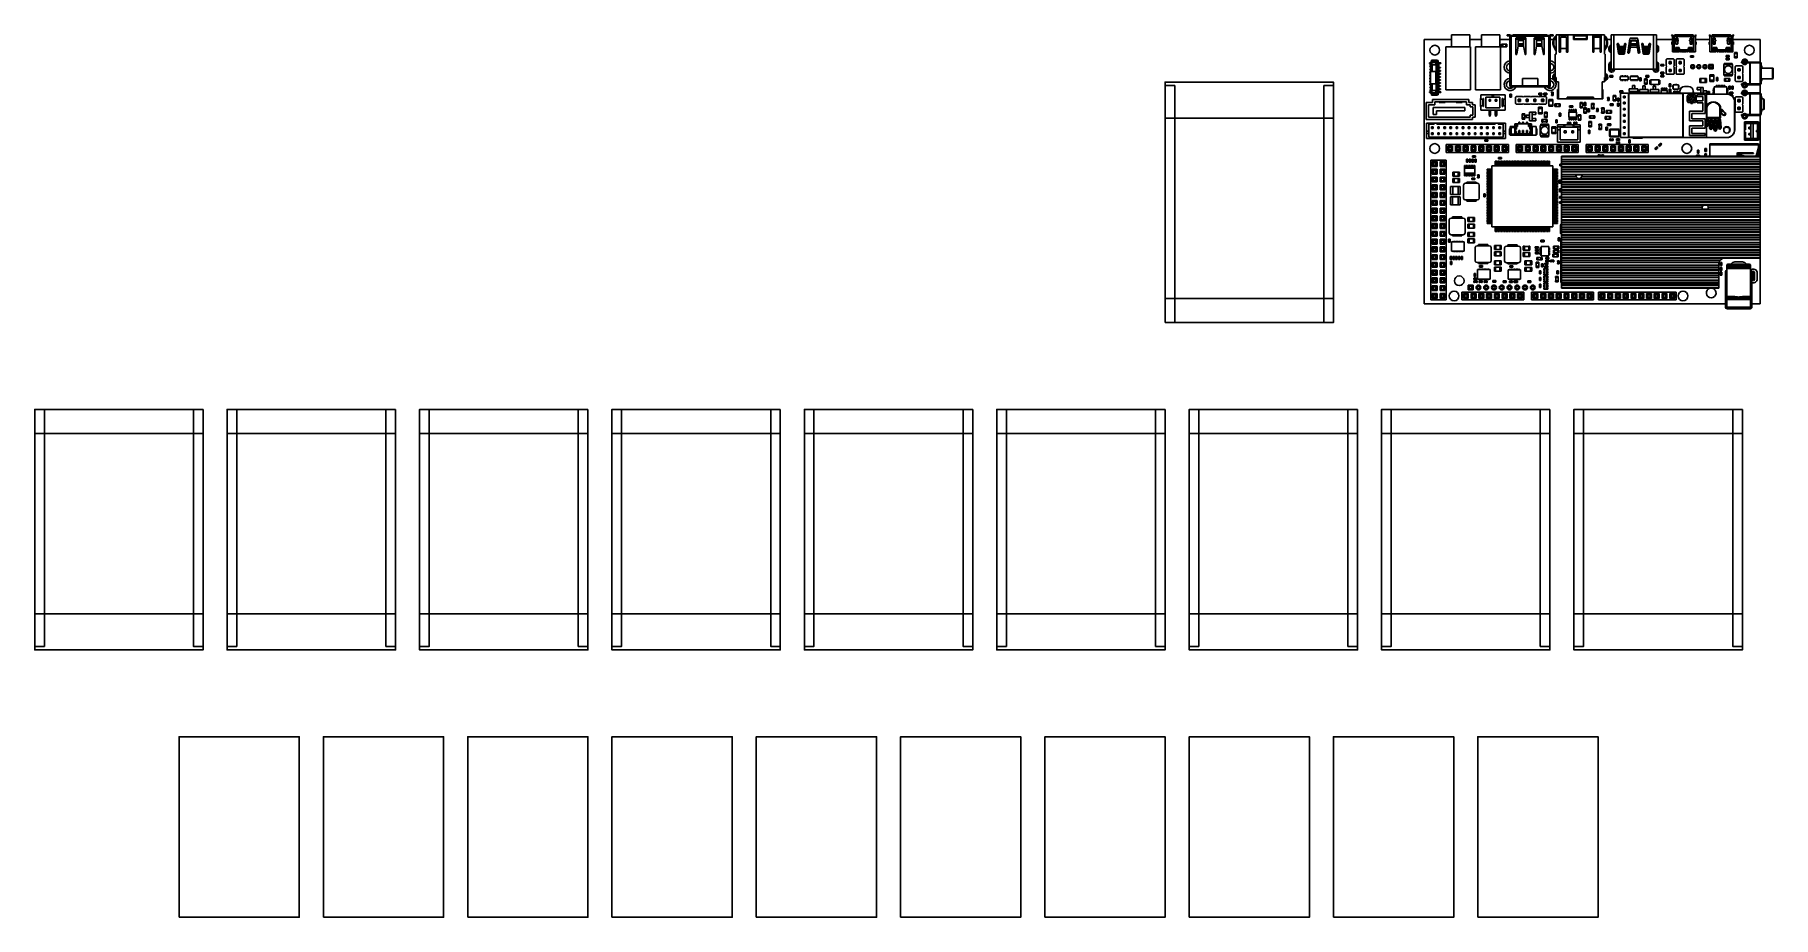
# Model space of a CAD drawing. Extents: x 0 to 723, y 0 to 367.
import ezdxf

# ---------------------------------------------------------------- set-up
doc = ezdxf.new("R2010")
doc.units = 0
doc.header["$MEASUREMENT"] = 0
doc.layers.get('0').update_dxf_attribs({"linetype": 'CONTINUOUS'})

msp = doc.modelspace()

# ---------------------------------------------------------------- linework, layer by layer
at = {"linetype": 'CONTINUOUS'}
for p, q in [((589.1, 364.94), (577.71, 364.94)), ((577.71, 364.94), (577.71, 255.08)), ((596.97, 361.8), (586.69, 361.8)), ((586.69, 361.8), (586.69, 344.02)), ((589.1, 366.88), (589.1, 361.8)), ((589.1, 366.88), (596.72, 366.88)), ((596.72, 361.8), (596.72, 366.88)), ((601.55, 364.94), (596.72, 364.94)), ((596.97, 344.02), (596.97, 361.8)), ((599.14, 361.8), (599.14, 344.02)), ((609.43, 361.8), (599.14, 361.8)), ((601.55, 366.88), (601.55, 361.8)), ((601.55, 366.88), (609.17, 366.88)), ((609.17, 361.8), (609.17, 366.88)), ((613.4, 364.94), (609.17, 364.94)), ((609.43, 344.02), (609.43, 361.8)), ((609.96, 361.89), (609.96, 362.97)), ((609.96, 362.97), (610.41, 362.97)), ((609.96, 361.89), (610.41, 361.89)), ((610.41, 361.89), (610.41, 362.97)), ((610.41, 362.95), (611.74, 362.95)), ((610.41, 361.92), (611.74, 361.92)), ((611.74, 361.89), (611.74, 362.97)), ((611.74, 362.97), (612.18, 362.97)), ((611.74, 361.89), (612.18, 361.89)), ((612.18, 361.89), (612.18, 362.97)), ((612.19, 366.5), (612.19, 366.88)), ((612.19, 366.88), (613.27, 366.88)), ((612.19, 366.5), (613.14, 366.5)), ((630.16, 366.24), (613.4, 366.24)), ((613.4, 366.24), (613.4, 345.67)), ((613.71, 366.63), (614.67, 366.63)), ((613.78, 366.24), (613.78, 366.37)), ((613.9, 366.24), (613.9, 345.29)), ((614.67, 366.88), (614.67, 366.24)), ((628.89, 366.88), (614.67, 366.88)), ((614.67, 366.5), (628.89, 366.5)), ((615.9, 358.78), (615.9, 365.45)), ((620.03, 365), (615.9, 365)), ((616.06, 365.61), (619.87, 365.61)), ((616.83, 362.24), (616.24, 358.76)), ((619.12, 362.17), (616.81, 362.17)), ((616.83, 364.66), (619.11, 364.66)), ((616.83, 364.66), (616.83, 362.24)), ((619.11, 364.46), (616.83, 364.46)), ((616.83, 363.08), (619.11, 363.08)), ((619.11, 362.91), (616.83, 362.91)), ((619.11, 362.61), (616.83, 362.61)), ((619.11, 362.24), (619.11, 364.66)), ((619.69, 358.76), (619.11, 362.24)), ((620.03, 365.45), (620.03, 358.78)), ((623.52, 358.78), (623.52, 365.45)), ((627.65, 365), (623.52, 365)), ((623.68, 365.61), (627.49, 365.61)), ((624.45, 362.24), (623.86, 358.76)), ((626.74, 362.17), (624.43, 362.17)), ((624.45, 364.66), (626.73, 364.66)), ((624.45, 362.24), (624.45, 364.66)), ((624.45, 364.46), (626.73, 364.46)), ((624.45, 363.08), (626.73, 363.08)), ((624.45, 362.91), (626.73, 362.91)), ((626.73, 362.61), (624.45, 362.61)), ((626.73, 364.66), (626.73, 362.24)), ((627.31, 358.76), (626.73, 362.24)), ((627.65, 365.45), (627.65, 358.78)), ((628.89, 366.24), (628.89, 366.88)), ((628.89, 366.63), (629.85, 366.63)), ((629.65, 345.29), (629.65, 366.24)), ((629.78, 366.37), (629.78, 366.24)), ((630.16, 345.67), (630.16, 366.24)), ((631.5, 364.94), (630.16, 364.94)), ((630.29, 366.88), (631.37, 366.88)), ((630.41, 366.5), (631.37, 366.5)), ((631.37, 366.88), (631.37, 366.5)), ((632.57, 364.94), (631.85, 364.94)), ((632.57, 366.88), (632.57, 358.82)), ((632.57, 366.88), (652.73, 366.88)), ((633.92, 359.62), (633.92, 366.88)), ((633.92, 366.56), (637.47, 366.56)), ((633.92, 361.8), (634.41, 361.8)), ((636.99, 365.85), (634.41, 365.85)), ((634.41, 365.85), (634.41, 359.62)), ((636.99, 359.62), (636.99, 365.85)), ((636.99, 361.8), (637.47, 361.8)), ((637.47, 366.88), (637.47, 359.62)), ((639.83, 364.94), (639.83, 366.88)), ((639.83, 366.56), (645.47, 366.56)), ((639.83, 366.48), (645.47, 366.48)), ((645.47, 364.94), (639.83, 364.94)), ((640.07, 364.94), (640.07, 366.48)), ((645.23, 365.19), (640.07, 365.19)), ((645.23, 366.48), (645.23, 364.94)), ((645.47, 366.88), (645.47, 364.94)), ((647.83, 359.62), (647.83, 366.88)), ((647.83, 366.56), (651.37, 366.56)), ((647.83, 361.8), (648.31, 361.8)), ((648.31, 365.85), (648.31, 359.62)), ((650.89, 365.85), (648.31, 365.85)), ((650.89, 359.62), (650.89, 365.85)), ((650.89, 361.8), (651.37, 361.8)), ((651.37, 366.88), (651.37, 359.62)), ((652.73, 358.82), (652.73, 366.88)), ((653.44, 364.94), (652.73, 364.94)), ((655.51, 364.94), (653.79, 364.94)), ((655.51, 366.88), (655.51, 352.4)), ((674.31, 366.88), (655.51, 366.88)), ((656.65, 366.88), (656.65, 352.53)), ((658.55, 359.1), (658, 362.92)), ((658.05, 363.07), (658.05, 362.53)), ((658.62, 363.01), (659.09, 359.79)), ((658.78, 361.95), (660.84, 361.95)), ((660.53, 359.79), (661, 363.01)), ((661.63, 362.92), (661.07, 359.1)), ((661.45, 361.69), (661.45, 363.25)), ((662.46, 359.57), (663.25, 365.26)), ((662.72, 359.22), (662.72, 361.46)), ((662.99, 363.45), (663.29, 363.45)), ((663.77, 364.39), (663.09, 359.49)), ((663.76, 364.34), (663.12, 364.34)), ((663.29, 363.45), (663.29, 360.96)), ((666.42, 361.74), (663.4, 361.74)), ((663.5, 365.48), (666.32, 365.48)), ((666.31, 362.55), (663.51, 362.55)), ((663.59, 363.1), (666.23, 363.1)), ((664.02, 364.58), (663.98, 364.3)), ((663.98, 364.3), (665.84, 364.3)), ((664.02, 364.58), (665.8, 364.58)), ((665.84, 364.3), (665.8, 364.58)), ((666.73, 359.49), (666.05, 364.39)), ((666.7, 364.34), (666.06, 364.34)), ((666.53, 363.45), (666.82, 363.45)), ((666.53, 360.96), (666.53, 363.45)), ((666.57, 365.26), (667.36, 359.57)), ((667.1, 361.46), (667.1, 359.22)), ((668.75, 359.1), (668.19, 362.92)), ((668.37, 363.25), (668.37, 361.69)), ((668.82, 363.01), (669.29, 359.79)), ((668.97, 361.95), (671.04, 361.95)), ((670.73, 359.79), (671.2, 363.01)), ((671.82, 362.92), (671.27, 359.1)), ((671.77, 362.53), (671.77, 363.07)), ((673.16, 352.53), (673.16, 366.88)), ((674.31, 352.4), (674.31, 366.88)), ((680.99, 364.94), (674.31, 364.94)), ((680.94, 366.88), (680.63, 366.66)), ((680.63, 366.66), (680.98, 366.15)), ((680.82, 363.83), (680.73, 363.83)), ((680.73, 363.83), (680.73, 362.94)), ((680.73, 362.94), (680.82, 362.94)), ((680.77, 366.45), (681.09, 366.67)), ((680.82, 363.83), (680.82, 362.94)), ((680.99, 363.96), (680.85, 363.96)), ((680.85, 362.82), (680.99, 362.82)), ((680.94, 366.88), (681.29, 366.37)), ((680.99, 366.12), (680.99, 359.77)), ((680.99, 366.12), (690.52, 366.12)), ((681.75, 366.12), (681.75, 359.77)), ((681.89, 366.66), (681.89, 366.12)), ((681.89, 366.15), (689.62, 366.15)), ((682.12, 364.34), (682.12, 364.66)), ((682.15, 366.88), (682.15, 366.69)), ((682.15, 366.88), (689.36, 366.88)), ((682.15, 366.69), (689.36, 366.69)), ((682.24, 364.78), (682.34, 364.78)), ((682.28, 361.55), (682.28, 361.16)), ((682.28, 361.55), (683.8, 361.55)), ((682.34, 365.44), (682.34, 364.78)), ((683.16, 365.44), (682.34, 365.44)), ((683.16, 365.39), (682.34, 365.39)), ((683.16, 365.25), (682.34, 365.25)), ((683.16, 364.96), (682.34, 364.96)), ((683.16, 364.85), (682.34, 364.85)), ((682.34, 363.13), (682.34, 364.09)), ((683.04, 363.01), (682.47, 363.01)), ((682.64, 361.55), (682.64, 361.16)), ((682.95, 361.55), (682.95, 361.16)), ((683.13, 361.55), (683.13, 361.16)), ((683.16, 365.44), (683.16, 364.78)), ((683.16, 364.78), (683.26, 364.78)), ((683.16, 364.09), (683.16, 363.13)), ((683.39, 364.66), (683.39, 364.34)), ((683.44, 361.55), (683.44, 361.16)), ((683.8, 361.55), (683.8, 361.16)), ((687.71, 361.55), (687.71, 361.16)), ((689.23, 361.55), (687.71, 361.55)), ((688.08, 361.55), (688.08, 361.16)), ((688.12, 364.66), (688.12, 364.34)), ((688.35, 364.78), (688.25, 364.78)), ((688.35, 365.44), (688.35, 364.78)), ((689.17, 365.44), (688.35, 365.44)), ((689.17, 365.39), (688.35, 365.39)), ((689.17, 365.25), (688.35, 365.25)), ((689.17, 364.96), (688.35, 364.96)), ((689.17, 364.85), (688.35, 364.85)), ((688.35, 364.09), (688.35, 363.13)), ((688.38, 361.55), (688.38, 361.16)), ((688.47, 363.01), (689.04, 363.01)), ((688.56, 361.55), (688.56, 361.16)), ((688.87, 361.55), (688.87, 361.16)), ((689.17, 365.44), (689.17, 364.78)), ((689.27, 364.78), (689.17, 364.78)), ((689.17, 363.13), (689.17, 364.09)), ((689.23, 361.55), (689.23, 361.16)), ((689.36, 366.88), (689.36, 366.69)), ((689.39, 364.34), (689.39, 364.66)), ((689.62, 366.66), (689.62, 366.12)), ((689.76, 366.12), (689.76, 359.77)), ((690.57, 366.88), (690.22, 366.37)), ((690.74, 366.45), (690.42, 366.67)), ((690.52, 366.12), (690.52, 359.77)), ((696.58, 364.94), (690.52, 364.94)), ((690.52, 363.96), (690.66, 363.96)), ((690.66, 362.82), (690.52, 362.82)), ((690.53, 366.15), (690.88, 366.66)), ((690.88, 366.66), (690.57, 366.88)), ((690.69, 363.83), (690.78, 363.83)), ((690.69, 363.83), (690.69, 362.94)), ((690.78, 362.94), (690.69, 362.94)), ((690.78, 363.83), (690.78, 362.94)), ((696.52, 366.88), (696.21, 366.66)), ((696.21, 366.66), (696.56, 366.15)), ((696.4, 363.83), (696.31, 363.83)), ((696.31, 363.83), (696.31, 362.94)), ((696.31, 362.94), (696.4, 362.94)), ((696.36, 366.45), (696.67, 366.67)), ((696.4, 363.83), (696.4, 362.94)), ((696.58, 363.96), (696.43, 363.96)), ((696.43, 362.82), (696.58, 362.82)), ((696.52, 366.88), (696.88, 366.37)), ((696.58, 366.12), (696.58, 359.77)), ((696.58, 366.12), (706.1, 366.12)), ((697.34, 366.12), (697.34, 359.77)), ((697.48, 366.66), (697.48, 366.12)), ((697.48, 366.15), (705.2, 366.15)), ((697.7, 364.34), (697.7, 364.66)), ((697.73, 366.88), (697.73, 366.69)), ((697.73, 366.88), (704.94, 366.88)), ((697.73, 366.69), (704.94, 366.69)), ((697.83, 364.78), (697.92, 364.78)), ((697.86, 361.55), (697.86, 361.16)), ((697.86, 361.55), (699.38, 361.55)), ((697.92, 365.44), (697.92, 364.78)), ((698.75, 365.44), (697.92, 365.44)), ((698.75, 365.39), (697.92, 365.39)), ((698.75, 365.25), (697.92, 365.25)), ((698.75, 364.96), (697.92, 364.96)), ((698.75, 364.85), (697.92, 364.85)), ((697.92, 363.13), (697.92, 364.09)), ((698.62, 363.01), (698.05, 363.01)), ((698.22, 361.55), (698.22, 361.16)), ((698.53, 361.55), (698.53, 361.16)), ((698.71, 361.55), (698.71, 361.16)), ((698.75, 365.44), (698.75, 364.78)), ((698.75, 364.78), (698.84, 364.78)), ((698.75, 364.09), (698.75, 363.13)), ((698.97, 364.66), (698.97, 364.34)), ((699.02, 361.55), (699.02, 361.16)), ((699.38, 361.55), (699.38, 361.16)), ((703.29, 361.55), (703.29, 361.16)), ((704.82, 361.55), (703.29, 361.55)), ((703.66, 361.55), (703.66, 361.16)), ((703.71, 364.66), (703.71, 364.34)), ((703.93, 364.78), (703.83, 364.78)), ((703.93, 365.44), (703.93, 364.78)), ((704.75, 365.44), (703.93, 365.44)), ((704.75, 365.39), (703.93, 365.39)), ((704.75, 365.25), (703.93, 365.25)), ((704.75, 364.96), (703.93, 364.96)), ((704.75, 364.85), (703.93, 364.85)), ((703.93, 364.09), (703.93, 363.13)), ((703.96, 361.55), (703.96, 361.16)), ((704.06, 363.01), (704.63, 363.01)), ((704.15, 361.55), (704.15, 361.16)), ((704.45, 361.55), (704.45, 361.16)), ((704.75, 365.44), (704.75, 364.78)), ((704.85, 364.78), (704.75, 364.78)), ((704.75, 363.13), (704.75, 364.09)), ((704.82, 361.55), (704.82, 361.16)), ((704.94, 366.88), (704.94, 366.69)), ((704.98, 364.34), (704.98, 364.66)), ((705.2, 366.66), (705.2, 366.12)), ((705.34, 366.12), (705.34, 359.77)), ((706.15, 366.88), (705.8, 366.37)), ((706.32, 366.45), (706.01, 366.67)), ((706.1, 366.12), (706.1, 359.77)), ((717.41, 364.94), (706.1, 364.94)), ((706.1, 363.96), (706.24, 363.96)), ((706.24, 362.82), (706.1, 362.82)), ((706.11, 366.15), (706.46, 366.66)), ((706.46, 366.66), (706.15, 366.88)), ((706.27, 363.83), (706.27, 362.94)), ((706.27, 363.83), (706.36, 363.83)), ((706.36, 362.94), (706.27, 362.94)), ((706.36, 363.83), (706.36, 362.94)), ((717.41, 355.52), (717.41, 364.94)), ((579.91, 355.21), (580.18, 355.21)), ((579.91, 354.94), (579.91, 355.21)), ((580.18, 354.94), (579.91, 354.94)), ((580.04, 354.94), (580.04, 355.21)), ((580.18, 355.33), (580.18, 354.25)), ((582.24, 355.33), (580.18, 355.33)), ((580.18, 354.25), (580.38, 354.25)), ((580.22, 354.25), (580.22, 354.06)), ((580.38, 354.25), (580.38, 351.59)), ((580.43, 355.52), (580.43, 355.33)), ((583.22, 355.52), (580.43, 355.52)), ((580.53, 355.52), (581.35, 355.33)), ((580.59, 354.44), (580.59, 355.33)), ((580.59, 354.44), (582.71, 354.44)), ((580.74, 355.52), (580.74, 356.28)), ((580.74, 356.28), (583.22, 356.28)), ((581.06, 355.59), (580.74, 355.59)), ((580.94, 354.44), (580.94, 355.33)), ((580.94, 351.59), (580.94, 354.44)), ((581.03, 354.44), (581.03, 351.59)), ((581.06, 355.9), (583.22, 355.9)), ((581.06, 355.52), (581.06, 355.9)), ((582.24, 355.33), (581.42, 355.52)), ((582.24, 355.33), (582.24, 355.52)), ((582.54, 355.52), (582.54, 354.44)), ((584.74, 354.94), (582.55, 354.94)), ((582.55, 354.93), (582.67, 354.81)), ((582.55, 354.93), (582.55, 354.62)), ((582.55, 354.62), (582.67, 354.74)), ((582.59, 354.94), (582.59, 355.52)), ((583.22, 355.22), (582.59, 355.22)), ((582.59, 355.21), (584.74, 355.21)), ((582.59, 354.44), (582.59, 354.49)), ((583.34, 354.49), (582.59, 354.49)), ((582.67, 354.81), (582.67, 354.74)), ((582.67, 354.81), (583.91, 354.81)), ((582.67, 354.74), (583.34, 354.74)), ((582.71, 343.65), (582.71, 354.44)), ((582.71, 343.65), (582.71, 354.44)), ((582.77, 354.94), (582.77, 355.21)), ((582.77, 354.49), (582.77, 343.6)), ((582.9, 355.21), (582.9, 354.94)), ((583.22, 356.28), (583.22, 355.22)), ((583.6, 356.16), (583.22, 356.16)), ((583.22, 343.6), (583.22, 354.49)), ((583.34, 354.74), (583.34, 343.35)), ((583.6, 355.21), (583.6, 356.16)), ((583.91, 354.94), (583.91, 343.15)), ((584.61, 354.94), (584.61, 355.21)), ((584.74, 354.94), (584.74, 355.21)), ((616.09, 358.62), (616.06, 358.62)), ((619.87, 358.62), (619.85, 358.62)), ((623.71, 358.62), (623.68, 358.62)), ((627.49, 358.62), (627.47, 358.62)), ((632.24, 360.91), (632.24, 360.43)), ((632.57, 360.43), (632.24, 360.43)), ((632.24, 358.82), (632.24, 349.14)), ((632.24, 358.82), (632.57, 358.82)), ((634.41, 359.62), (633.92, 359.62)), ((636.99, 361.11), (634.41, 361.11)), ((637.47, 359.62), (636.99, 359.62)), ((648.31, 359.62), (647.83, 359.62)), ((650.89, 361.11), (648.31, 361.11)), ((651.37, 359.62), (650.89, 359.62)), ((652.73, 360.43), (653.05, 360.43)), ((652.73, 358.82), (653.05, 358.82)), ((653.05, 360.91), (653.05, 360.43)), ((653.05, 349.14), (653.05, 358.82)), ((654.57, 360.67), (654.57, 361.38)), ((654.57, 352.45), (654.57, 354.45)), ((655.14, 361.3), (655.14, 360.75)), ((655.14, 354.37), (655.14, 352.54)), ((655.51, 360.34), (655.51, 360.33)), ((660.82, 358.88), (658.8, 358.88)), ((658.86, 361.37), (660.76, 361.37)), ((658.91, 358.88), (658.91, 361.04)), ((658.93, 360.86), (660.69, 360.86)), ((660.59, 360.22), (659.03, 360.22)), ((659.34, 359.63), (659.29, 359.98)), ((659.29, 359.98), (660.33, 359.98)), ((660.28, 359.63), (659.34, 359.63)), ((659.48, 359.63), (659.48, 358.88)), ((660.18, 358.88), (660.18, 359.63)), ((660.33, 359.98), (660.28, 359.63)), ((660.75, 361.3), (660.75, 358.88)), ((671.02, 358.88), (669, 358.88)), ((669.06, 361.37), (670.96, 361.37)), ((669.07, 358.88), (669.07, 361.3)), ((669.13, 360.86), (670.88, 360.86)), ((669.23, 360.22), (670.79, 360.22)), ((669.54, 359.63), (669.49, 359.98)), ((670.53, 359.98), (669.49, 359.98)), ((669.54, 359.63), (670.48, 359.63)), ((669.64, 359.63), (669.64, 358.88)), ((670.34, 358.88), (670.34, 359.63)), ((670.53, 359.98), (670.48, 359.63)), ((670.91, 358.88), (670.91, 361.04)), ((674.31, 360.33), (674.31, 360.34)), ((674.68, 360.75), (674.68, 361.3)), ((674.68, 352.54), (674.68, 354.37)), ((675.25, 361.38), (675.25, 360.67)), ((675.25, 354.45), (675.25, 352.45)), ((676.16, 354.59), (676.16, 353.95)), ((676.42, 354.59), (676.16, 354.59)), ((676.42, 353.95), (676.42, 354.59)), ((677.18, 354.58), (676.42, 354.58)), ((677.18, 354.59), (677.18, 353.95)), ((677.43, 354.59), (677.18, 354.59)), ((677.43, 353.95), (677.43, 354.59)), ((678.68, 356.89), (678.43, 356.63)), ((678.43, 356.63), (678.43, 353.92)), ((681.4, 356.89), (678.68, 356.89)), ((679.6, 354.83), (679.6, 355.72)), ((679.6, 355.72), (679.77, 355.55)), ((679.6, 355.72), (680.49, 355.72)), ((679.6, 354.83), (679.77, 355)), ((680.49, 354.83), (679.6, 354.83)), ((679.77, 355.55), (679.77, 355)), ((680.32, 355.55), (679.77, 355.55)), ((679.77, 355), (680.32, 355)), ((680.32, 355.55), (680.49, 355.72)), ((680.32, 355), (680.32, 355.55)), ((680.32, 355), (680.49, 354.83)), ((680.49, 355.72), (680.49, 354.83)), ((680.99, 359.77), (683.6, 359.77)), ((681.65, 356.63), (681.4, 356.89)), ((681.65, 353.92), (681.65, 356.63)), ((682.08, 360.85), (682.08, 361.04)), ((682.17, 360.73), (682.85, 360.5)), ((682.21, 361.16), (683.98, 361.16)), ((682.23, 361.16), (682.23, 361.15)), ((683.82, 361.15), (682.23, 361.15)), ((682.26, 359.77), (682.26, 360.7)), ((682.58, 359.77), (682.58, 360.59)), ((682.85, 356.89), (682.59, 356.63)), ((682.59, 356.63), (682.59, 353.92)), ((682.66, 360.57), (683.98, 360.57)), ((682.83, 361.15), (682.83, 361.16)), ((683.1, 360.5), (682.85, 360.5)), ((685.57, 356.89), (682.85, 356.89)), ((683.22, 361.16), (683.22, 361.15)), ((683.29, 360.44), (683.72, 360.44)), ((683.52, 359.77), (683.52, 360.44)), ((683.52, 360.31), (683.98, 360.31)), ((683.6, 359.77), (683.6, 360.31)), ((683.72, 360.31), (683.72, 360.57)), ((683.76, 354.83), (683.76, 355.72)), ((683.76, 355.72), (683.93, 355.55)), ((683.76, 355.72), (684.65, 355.72)), ((683.76, 354.83), (683.93, 355)), ((684.65, 354.83), (683.76, 354.83)), ((683.82, 361.15), (683.82, 361.16)), ((683.93, 355.55), (683.93, 355)), ((684.48, 355.55), (683.93, 355.55)), ((683.93, 355), (684.48, 355)), ((683.95, 360.31), (683.95, 359.77)), ((684.26, 359.77), (683.95, 359.77)), ((683.98, 361.16), (683.98, 359.87)), ((685.07, 360.56), (683.98, 360.56)), ((684.99, 359.92), (683.98, 359.92)), ((683.98, 359.87), (685.12, 359.83)), ((684.26, 359.77), (684.26, 359.86)), ((684.48, 355.55), (684.65, 355.72)), ((684.48, 355), (684.48, 355.55)), ((684.48, 355), (684.65, 354.83)), ((684.65, 355.72), (684.65, 354.83)), ((684.77, 359.84), (684.77, 359.77)), ((685.09, 359.77), (684.77, 359.77)), ((684.99, 360.38), (684.99, 359.9)), ((684.99, 360.31), (686.52, 360.31)), ((686.43, 360.57), (685.08, 360.57)), ((685.09, 360.27), (685.09, 360.31)), ((685.09, 359.77), (685.09, 359.83)), ((685.12, 359.83), (686.39, 359.83)), ((686.26, 360.63), (685.25, 360.63)), ((685.25, 359.89), (685.25, 360.27)), ((686.26, 360.27), (685.25, 360.27)), ((685.25, 359.89), (686.26, 359.89)), ((685.82, 356.63), (685.57, 356.89)), ((685.6, 360.31), (685.6, 360.27)), ((685.6, 359.83), (685.6, 359.77)), ((685.91, 359.77), (685.6, 359.77)), ((685.82, 353.92), (685.82, 356.63)), ((685.91, 360.27), (685.91, 360.31)), ((685.91, 359.77), (685.91, 359.83)), ((686.26, 359.89), (686.26, 360.27)), ((687.53, 359.87), (686.39, 359.83)), ((686.42, 360.31), (686.42, 360.27)), ((686.42, 359.83), (686.42, 359.77)), ((686.74, 359.77), (686.42, 359.77)), ((686.44, 360.56), (687.53, 360.56)), ((686.52, 360.38), (686.52, 359.9)), ((686.52, 359.92), (687.53, 359.92)), ((686.74, 359.77), (686.74, 359.84)), ((687.25, 359.86), (687.25, 359.77)), ((687.56, 359.77), (687.25, 359.77)), ((689.3, 361.16), (687.53, 361.16)), ((687.53, 361.16), (687.53, 359.87)), ((688.85, 360.57), (687.53, 360.57)), ((687.53, 360.31), (687.99, 360.31)), ((687.56, 359.77), (687.56, 360.31)), ((687.69, 361.16), (687.69, 361.15)), ((689.28, 361.15), (687.69, 361.15)), ((687.79, 360.31), (687.79, 360.57)), ((688.22, 360.44), (687.79, 360.44)), ((687.91, 359.77), (687.91, 360.31)), ((687.91, 359.77), (690.52, 359.77)), ((687.99, 359.77), (687.99, 360.44)), ((688.3, 361.15), (688.3, 361.16)), ((688.41, 360.5), (688.66, 360.5)), ((688.78, 358.17), (688.53, 358.17)), ((688.53, 358.17), (688.53, 357.54)), ((688.53, 357.54), (688.78, 357.54)), ((689.34, 360.73), (688.66, 360.5)), ((688.68, 361.16), (688.68, 361.15)), ((688.78, 357.54), (688.78, 358.17)), ((689.54, 358.16), (688.78, 358.16)), ((688.78, 357.55), (689.54, 357.55)), ((688.93, 359.77), (688.93, 360.59)), ((689.25, 359.77), (689.25, 360.7)), ((689.28, 361.15), (689.28, 361.16)), ((689.43, 360.85), (689.43, 361.04)), ((689.8, 358.17), (689.54, 358.17)), ((689.54, 358.17), (689.54, 357.54)), ((689.54, 357.54), (689.8, 357.54)), ((689.8, 357.54), (689.8, 358.17)), ((696.17, 354.47), (697.88, 354.47)), ((696.17, 352.76), (696.17, 354.47)), ((699.19, 359.77), (696.58, 359.77)), ((697.67, 360.85), (697.67, 361.04)), ((697.75, 360.73), (698.43, 360.5)), ((697.79, 361.16), (699.56, 361.16)), ((697.81, 361.16), (697.81, 361.15)), ((699.4, 361.15), (697.81, 361.15)), ((697.84, 359.77), (697.84, 360.7)), ((697.88, 354.47), (697.88, 352.76)), ((698.16, 359.77), (698.16, 360.59)), ((698.24, 360.57), (699.56, 360.57)), ((698.42, 361.15), (698.42, 361.16)), ((698.68, 360.5), (698.43, 360.5)), ((698.8, 361.16), (698.8, 361.15)), ((698.87, 360.44), (699.31, 360.44)), ((699.1, 359.77), (699.1, 360.44)), ((699.1, 360.31), (699.56, 360.31)), ((699.19, 359.77), (699.19, 360.31)), ((699.31, 360.31), (699.31, 360.57)), ((699.4, 361.15), (699.4, 361.16)), ((699.53, 360.31), (699.53, 359.77)), ((699.85, 359.77), (699.53, 359.77)), ((699.56, 361.16), (699.56, 359.87)), ((700.65, 360.56), (699.56, 360.56)), ((700.58, 359.92), (699.56, 359.92)), ((699.56, 359.87), (700.7, 359.83)), ((699.85, 359.77), (699.85, 359.86)), ((700.35, 359.84), (700.35, 359.77)), ((700.67, 359.77), (700.35, 359.77)), ((700.58, 360.38), (700.58, 359.9)), ((700.58, 360.31), (702.1, 360.31)), ((702.01, 360.57), (700.66, 360.57)), ((700.67, 360.27), (700.67, 360.31)), ((700.67, 359.77), (700.67, 359.83)), ((700.7, 359.83), (701.97, 359.83)), ((701.85, 360.63), (700.83, 360.63)), ((700.83, 359.89), (700.83, 360.27)), ((701.85, 360.27), (700.83, 360.27)), ((700.83, 359.89), (701.85, 359.89)), ((701.18, 360.31), (701.18, 360.27)), ((701.18, 359.83), (701.18, 359.77)), ((701.5, 359.77), (701.18, 359.77)), ((701.5, 360.27), (701.5, 360.31)), ((701.5, 359.77), (701.5, 359.83)), ((701.85, 359.89), (701.85, 360.27)), ((703.12, 359.87), (701.97, 359.83)), ((702, 360.31), (702, 360.27)), ((702, 359.83), (702, 359.77)), ((702.32, 359.77), (702, 359.77)), ((702.03, 360.56), (703.12, 360.56)), ((702.1, 360.38), (702.1, 359.9)), ((702.1, 359.92), (703.12, 359.92)), ((702.32, 359.77), (702.32, 359.84)), ((702.32, 354.48), (702.32, 350.29)), ((706, 354.48), (702.32, 354.48)), ((702.55, 354.48), (702.55, 354.99)), ((705.77, 354.99), (702.55, 354.99)), ((702.83, 359.86), (702.83, 359.77)), ((703.15, 359.77), (702.83, 359.77)), ((704.88, 361.16), (703.12, 361.16)), ((703.12, 361.16), (703.12, 359.87)), ((704.44, 360.57), (703.12, 360.57)), ((703.12, 360.31), (703.58, 360.31)), ((703.15, 359.77), (703.15, 360.31)), ((703.26, 358.27), (703.26, 357.64)), ((703.51, 358.27), (703.26, 358.27)), ((703.26, 357.64), (703.51, 357.64)), ((703.51, 357.11), (703.26, 357.11)), ((703.26, 357.11), (703.26, 356.48)), ((703.26, 356.48), (703.51, 356.48)), ((703.27, 361.16), (703.27, 361.15)), ((704.86, 361.15), (703.27, 361.15)), ((703.37, 360.31), (703.37, 360.57)), ((703.81, 360.44), (703.37, 360.44)), ((703.49, 359.77), (703.49, 360.31)), ((706.1, 359.77), (703.49, 359.77)), ((703.51, 357.64), (703.51, 358.27)), ((704.27, 358.26), (703.51, 358.26)), ((703.51, 357.65), (704.27, 357.65)), ((703.51, 356.48), (703.51, 357.11)), ((704.27, 357.1), (703.51, 357.1)), ((703.51, 356.49), (704.27, 356.49)), ((703.58, 359.77), (703.58, 360.44)), ((703.88, 361.15), (703.88, 361.16)), ((703.99, 360.5), (704.25, 360.5)), ((704.92, 360.73), (704.25, 360.5)), ((704.26, 361.16), (704.26, 361.15)), ((704.27, 358.27), (704.27, 357.64)), ((704.53, 358.27), (704.27, 358.27)), ((704.27, 357.64), (704.53, 357.64)), ((704.27, 357.11), (704.27, 356.48)), ((704.53, 357.11), (704.27, 357.11)), ((704.27, 356.48), (704.53, 356.48)), ((704.51, 359.77), (704.51, 360.59)), ((704.53, 357.64), (704.53, 358.27)), ((704.53, 356.48), (704.53, 357.11)), ((704.84, 359.77), (704.84, 360.7)), ((704.86, 361.15), (704.86, 361.16)), ((705.01, 360.85), (705.01, 361.04)), ((705.77, 354.48), (705.77, 354.99)), ((706, 354.48), (706, 350.29)), ((706.82, 359.55), (707.89, 359.55)), ((706.82, 359.55), (706.82, 359.11)), ((706.82, 359.11), (707.89, 359.11)), ((706.82, 357.77), (707.89, 357.77)), ((706.82, 357.77), (706.82, 357.33)), ((706.82, 357.33), (707.89, 357.33)), ((706.84, 359.11), (706.84, 357.77)), ((707.87, 359.11), (707.87, 357.77)), ((707.89, 359.55), (707.89, 359.11)), ((707.89, 357.77), (707.89, 357.33)), ((717.23, 355.54), (709.74, 355.54)), ((709.74, 355.16), (709.74, 355.54)), ((717.23, 355.16), (709.74, 355.16)), ((709.88, 355.67), (709.89, 355.54)), ((710.32, 355.67), (710.33, 355.54)), ((710.38, 355.54), (710.38, 355.95)), ((710.38, 355.58), (711.65, 355.58)), ((711.65, 355.54), (711.65, 355.94)), ((712.92, 355.16), (712.92, 355.54)), ((713.17, 346.52), (713.17, 355.16)), ((713.3, 355.16), (713.3, 346.52)), ((713.81, 355.16), (713.81, 355.54)), ((717.49, 354.91), (717.49, 346.78)), ((717.87, 354.91), (717.87, 346.78)), ((717.87, 354.27), (717.87, 354.27)), ((580.38, 353.9), (580.1, 353.9)), ((580.1, 353.71), (580.1, 353.9)), ((580.38, 353.71), (580.1, 353.71)), ((580.38, 352.63), (580.1, 352.63)), ((580.1, 352.44), (580.1, 352.63)), ((580.1, 352.44), (580.38, 352.44)), ((580.1, 351.17), (580.1, 351.36)), ((580.2, 351.36), (580.1, 351.36)), ((580.2, 351.17), (580.1, 351.17)), ((580.1, 349.9), (580.1, 350.09)), ((580.2, 350.09), (580.1, 350.09)), ((580.2, 349.9), (580.1, 349.9)), ((580.1, 348.63), (580.1, 348.82)), ((580.2, 348.82), (580.1, 348.82)), ((580.1, 348.63), (580.2, 348.63)), ((580.1, 347.36), (580.1, 347.55)), ((580.2, 347.55), (580.1, 347.55)), ((580.2, 347.36), (580.1, 347.36)), ((580.2, 351.59), (580.94, 351.59)), ((580.2, 351.59), (580.2, 346.51)), ((580.38, 354.06), (580.22, 354.06)), ((580.36, 353.71), (580.36, 353.9)), ((580.36, 352.44), (580.36, 352.63)), ((580.39, 346.51), (580.39, 351.59)), ((581.03, 351.59), (582.71, 351.59)), ((582.58, 351.59), (582.58, 346.51)), ((582.71, 346.51), (582.71, 351.59)), ((582.71, 346.51), (582.71, 351.59)), ((584.55, 353.27), (583.91, 353.27)), ((583.91, 353.08), (584.55, 353.08)), ((584.55, 352), (583.91, 352)), ((584.55, 351.81), (583.91, 351.81)), ((584.55, 350.73), (583.91, 350.73)), ((584.55, 350.54), (583.91, 350.54)), ((584.55, 349.46), (583.91, 349.46)), ((584.55, 349.27), (583.91, 349.27)), ((584.55, 348.19), (583.91, 348.19)), ((584.55, 348), (583.91, 348)), ((584.04, 353.08), (584.04, 353.27)), ((584.04, 351.81), (584.04, 352)), ((584.04, 350.54), (584.04, 350.73)), ((584.04, 349.27), (584.04, 349.46)), ((584.04, 348), (584.04, 348.19)), ((584.17, 353.08), (584.17, 353.27)), ((584.17, 351.81), (584.17, 352)), ((584.17, 350.54), (584.17, 350.73)), ((584.17, 349.27), (584.17, 349.46)), ((584.17, 348), (584.17, 348.19)), ((584.3, 353.27), (584.3, 353.08)), ((584.3, 352), (584.3, 351.81)), ((584.3, 350.73), (584.3, 350.54)), ((584.3, 349.46), (584.3, 349.27)), ((584.3, 348.19), (584.3, 348)), ((584.55, 353.08), (584.55, 353.27)), ((584.55, 351.81), (584.55, 352)), ((584.55, 350.54), (584.55, 350.73)), ((584.55, 349.27), (584.55, 349.46)), ((584.55, 348), (584.55, 348.19)), ((618.6, 348.72), (624.95, 348.72)), ((618.6, 345.67), (618.6, 348.72)), ((624.95, 348.72), (624.95, 345.29)), ((632.57, 349.14), (632.24, 349.14)), ((632.57, 347.28), (632.57, 349.14)), ((632.57, 347.36), (633.54, 347.36)), ((633.54, 347.28), (632.57, 347.28)), ((633.54, 347.36), (633.54, 340.27)), ((651.76, 347.36), (652.73, 347.36)), ((651.76, 340.27), (651.76, 347.36)), ((652.73, 347.28), (651.76, 347.28)), ((653.05, 349.14), (652.73, 349.14)), ((652.73, 347.28), (652.73, 349.14)), ((654.91, 349.94), (654.91, 349.31)), ((655.16, 349.94), (654.91, 349.94)), ((654.91, 349.31), (655.16, 349.31)), ((655.16, 349.31), (655.16, 349.94)), ((655.92, 349.93), (655.16, 349.93)), ((655.16, 349.32), (655.92, 349.32)), ((674.31, 352.53), (655.51, 352.53)), ((655.51, 352.4), (656.15, 352.4)), ((656.18, 349.94), (655.92, 349.94)), ((655.92, 349.94), (655.92, 349.31)), ((655.92, 349.31), (656.18, 349.31)), ((656.15, 352.4), (656.15, 352.53)), ((656.18, 349.31), (656.18, 349.94)), ((656.83, 352.53), (656.83, 352.45)), ((659.23, 349.52), (659.23, 348.13)), ((662.52, 349.52), (659.23, 349.52)), ((659.23, 348.13), (662.52, 348.13)), ((659.74, 349.79), (659.48, 349.79)), ((659.48, 349.79), (659.48, 349.52)), ((659.48, 348.13), (659.48, 347.85)), ((659.74, 348.13), (659.48, 348.13)), ((659.48, 347.85), (659.74, 347.85)), ((659.74, 349.52), (659.74, 349.79)), ((659.74, 347.85), (659.74, 348.13)), ((660.39, 349.79), (660.13, 349.79)), ((660.13, 349.79), (660.13, 349.52)), ((660.13, 348.13), (660.13, 347.85)), ((660.39, 348.13), (660.13, 348.13)), ((660.13, 347.85), (660.39, 347.85)), ((660.39, 349.52), (660.39, 349.79)), ((660.39, 347.85), (660.39, 348.13)), ((661, 349.79), (660.74, 349.79)), ((660.74, 349.79), (660.74, 349.52)), ((661, 348.13), (660.74, 348.13)), ((660.74, 348.13), (660.74, 347.85)), ((660.74, 347.85), (661, 347.85)), ((661, 349.52), (661, 349.79)), ((661, 347.85), (661, 348.13)), ((661.61, 349.79), (661.35, 349.79)), ((661.35, 349.79), (661.35, 349.52)), ((661.35, 348.13), (661.35, 347.85)), ((661.61, 348.13), (661.35, 348.13)), ((661.35, 347.85), (661.61, 347.85)), ((661.61, 349.52), (661.61, 349.79)), ((661.61, 347.85), (661.61, 348.13)), ((662, 349.79), (662, 349.52)), ((662.26, 349.79), (662, 349.79)), ((662, 348.13), (662, 347.85)), ((662.26, 348.13), (662, 348.13)), ((662, 347.85), (662.26, 347.85)), ((662.26, 349.52), (662.26, 349.79)), ((662.26, 347.85), (662.26, 348.13)), ((662.52, 348.13), (662.52, 349.52)), ((666.75, 349.58), (663.46, 349.58)), ((663.46, 349.58), (663.46, 348.2)), ((663.46, 348.2), (666.75, 348.2)), ((663.97, 349.86), (663.72, 349.86)), ((663.72, 349.86), (663.72, 349.58)), ((663.72, 348.2), (663.72, 347.92)), ((663.97, 348.2), (663.72, 348.2)), ((663.72, 347.92), (663.97, 347.92)), ((663.97, 349.58), (663.97, 349.86)), ((663.97, 347.92), (663.97, 348.2)), ((664.62, 349.86), (664.36, 349.86)), ((664.36, 349.86), (664.36, 349.58)), ((664.62, 348.2), (664.36, 348.2)), ((664.36, 348.2), (664.36, 347.92)), ((664.36, 347.92), (664.62, 347.92)), ((664.62, 349.58), (664.62, 349.86)), ((664.62, 347.92), (664.62, 348.2)), ((665.23, 349.86), (664.98, 349.86)), ((664.98, 349.86), (664.98, 349.58)), ((664.98, 348.2), (664.98, 347.92)), ((665.23, 348.2), (664.98, 348.2)), ((664.98, 347.92), (665.23, 347.92)), ((665.23, 349.58), (665.23, 349.86)), ((665.23, 347.92), (665.23, 348.2)), ((665.85, 349.86), (665.59, 349.86)), ((665.59, 349.86), (665.59, 349.58)), ((665.59, 348.2), (665.59, 347.92)), ((665.85, 348.2), (665.59, 348.2)), ((665.59, 347.92), (665.85, 347.92)), ((665.85, 349.58), (665.85, 349.86)), ((665.85, 347.92), (665.85, 348.2)), ((666.49, 349.86), (666.23, 349.86)), ((666.23, 349.86), (666.23, 349.58)), ((666.23, 348.2), (666.23, 347.92)), ((666.49, 348.2), (666.23, 348.2)), ((666.23, 347.92), (666.49, 347.92)), ((666.49, 349.58), (666.49, 349.86)), ((666.49, 347.92), (666.49, 348.2)), ((666.75, 348.2), (666.75, 349.58)), ((667.3, 349.02), (667.3, 348.77)), ((667.94, 349.02), (667.3, 349.02)), ((667.3, 348.77), (667.94, 348.77)), ((667.3, 348), (667.3, 347.75)), ((667.94, 348), (667.3, 348)), ((667.3, 347.75), (667.94, 347.75)), ((667.31, 348.77), (667.31, 348)), ((667.92, 348), (667.92, 348.77)), ((667.94, 348.77), (667.94, 349.02)), ((667.94, 347.75), (667.94, 348)), ((669.34, 348.55), (670.42, 348.55)), ((669.34, 348.55), (669.34, 348.1)), ((669.34, 348.1), (670.42, 348.1)), ((669.37, 348.1), (669.37, 346.77)), ((670.19, 349.91), (669.94, 349.91)), ((669.94, 349.91), (669.94, 349.28)), ((669.94, 349.28), (670.19, 349.28)), ((670.19, 349.28), (670.19, 349.91)), ((670.96, 349.9), (670.19, 349.9)), ((670.19, 349.29), (670.96, 349.29)), ((670.4, 348.1), (670.4, 346.77)), ((670.42, 348.55), (670.42, 348.1)), ((671.21, 349.91), (670.96, 349.91)), ((670.96, 349.91), (670.96, 349.28)), ((670.96, 349.28), (671.21, 349.28)), ((671.21, 349.28), (671.21, 349.91)), ((671.93, 347.95), (671.55, 347.95)), ((671.55, 346.34), (671.55, 347.95)), ((671.93, 346.19), (671.93, 348.1)), ((675.36, 348.1), (671.93, 348.1)), ((672.99, 352.45), (672.99, 352.53)), ((673.67, 352.53), (673.67, 352.4)), ((673.67, 352.4), (674.31, 352.4)), ((675.36, 346.19), (675.36, 348.1)), ((675.36, 347.95), (675.74, 347.95)), ((675.74, 346.34), (675.74, 347.95)), ((676.16, 353.95), (676.42, 353.95)), ((676.16, 351.3), (676.16, 350.66)), ((676.42, 351.3), (676.16, 351.3)), ((676.16, 350.66), (676.42, 350.66)), ((676.16, 350.01), (676.16, 349.37)), ((676.42, 350.01), (676.16, 350.01)), ((676.16, 349.37), (676.42, 349.37)), ((676.42, 353.97), (677.18, 353.97)), ((676.42, 350.66), (676.42, 351.3)), ((677.18, 351.29), (676.42, 351.29)), ((676.42, 350.68), (677.18, 350.68)), ((676.42, 349.37), (676.42, 350.01)), ((677.18, 349.99), (676.42, 349.99)), ((676.42, 349.39), (677.18, 349.39)), ((677.18, 353.95), (677.43, 353.95)), ((677.18, 351.3), (677.18, 350.66)), ((677.43, 351.3), (677.18, 351.3)), ((677.18, 350.66), (677.43, 350.66)), ((677.18, 350.01), (677.18, 349.37)), ((677.43, 350.01), (677.18, 350.01)), ((677.18, 349.37), (677.43, 349.37)), ((677.43, 350.66), (677.43, 351.3)), ((677.43, 349.37), (677.43, 350.01)), ((678.43, 353.92), (678.68, 353.66)), ((678.68, 353.66), (678.43, 353.41)), ((678.43, 353.41), (678.43, 350.69)), ((678.43, 350.69), (678.68, 350.44)), ((678.68, 350.44), (681.4, 350.44)), ((679.6, 352.49), (680.49, 352.49)), ((679.6, 352.49), (679.77, 352.32)), ((679.6, 351.6), (679.6, 352.49)), ((679.77, 351.77), (679.6, 351.6)), ((680.49, 351.6), (679.6, 351.6)), ((679.77, 352.32), (679.77, 351.77)), ((680.32, 352.32), (679.77, 352.32)), ((679.77, 351.77), (680.32, 351.77)), ((680.49, 352.49), (680.32, 352.32)), ((680.32, 351.77), (680.32, 352.32)), ((680.32, 351.77), (680.49, 351.6)), ((680.49, 352.49), (680.49, 351.6)), ((681.4, 353.66), (681.65, 353.92)), ((681.65, 353.41), (681.4, 353.66)), ((681.4, 350.44), (681.65, 350.69)), ((681.65, 350.69), (681.65, 353.41)), ((682.59, 353.92), (682.85, 353.66)), ((682.85, 353.66), (682.59, 353.41)), ((682.59, 353.41), (682.59, 350.69)), ((682.59, 350.69), (682.85, 350.44)), ((682.85, 350.44), (685.57, 350.44)), ((683.76, 351.6), (683.76, 352.49)), ((683.76, 352.49), (683.93, 352.32)), ((683.76, 352.49), (684.65, 352.49)), ((683.93, 351.77), (683.76, 351.6)), ((684.65, 351.6), (683.76, 351.6)), ((683.93, 352.32), (683.93, 351.77)), ((684.48, 352.32), (683.93, 352.32)), ((683.93, 351.77), (684.48, 351.77)), ((684.65, 352.49), (684.48, 352.32)), ((684.48, 351.77), (684.48, 352.32)), ((684.48, 351.77), (684.65, 351.6)), ((684.65, 352.49), (684.65, 351.6)), ((685.57, 353.66), (685.82, 353.92)), ((685.82, 353.41), (685.57, 353.66)), ((685.57, 350.44), (685.82, 350.69)), ((685.82, 350.69), (685.82, 353.41)), ((692.34, 348.71), (692.34, 347.06)), ((692.85, 348.71), (692.34, 348.71)), ((692.85, 347.06), (692.34, 347.06)), ((692.85, 348.71), (692.85, 347.06)), ((694.63, 348.69), (692.85, 348.69)), ((694.63, 347.09), (692.85, 347.09)), ((694.63, 348.71), (694.63, 347.06)), ((694.63, 348.71), (695.14, 348.71)), ((694.63, 347.06), (695.14, 347.06)), ((695.14, 348.71), (695.14, 347.06)), ((697.88, 352.76), (696.17, 352.76)), ((696.52, 349.74), (696.52, 350.24)), ((696.52, 350.24), (698.17, 350.24)), ((696.52, 349.74), (698.17, 349.74)), ((696.52, 347.96), (696.52, 347.45)), ((696.52, 347.96), (698.17, 347.96)), ((696.52, 347.45), (698.17, 347.45)), ((696.54, 349.74), (696.54, 347.96)), ((698.14, 349.74), (698.14, 347.96)), ((698.17, 349.74), (698.17, 350.24)), ((698.17, 347.96), (698.17, 347.45)), ((699.24, 349.06), (699.24, 348.81)), ((699.87, 349.06), (699.24, 349.06)), ((699.24, 348.81), (699.87, 348.81)), ((699.24, 348.05), (699.24, 347.79)), ((699.87, 348.05), (699.24, 348.05)), ((699.24, 347.79), (699.87, 347.79)), ((699.25, 348.81), (699.25, 348.05)), ((699.86, 348.05), (699.86, 348.81)), ((699.87, 348.81), (699.87, 349.06)), ((699.87, 347.79), (699.87, 348.05)), ((706, 350.29), (702.32, 350.29)), ((702.55, 350.29), (702.55, 349.79)), ((705.77, 349.79), (702.55, 349.79)), ((702.65, 348.69), (702.65, 347.61)), ((703.1, 348.69), (702.65, 348.69)), ((703.1, 347.61), (702.65, 347.61)), ((703.1, 348.69), (703.1, 347.61)), ((704.43, 348.67), (703.1, 348.67)), ((704.43, 347.64), (703.1, 347.64)), ((704.88, 348.69), (704.43, 348.69)), ((704.43, 348.69), (704.43, 347.61)), ((704.88, 347.61), (704.43, 347.61)), ((704.88, 348.69), (704.88, 347.61)), ((705.77, 350.29), (705.77, 349.79)), ((707.3, 353.96), (707.04, 353.7)), ((707.04, 353.7), (707.04, 350.98)), ((707.04, 350.98), (707.3, 350.73)), ((707.3, 350.73), (707.04, 350.48)), ((707.04, 350.48), (707.04, 347.76)), ((707.04, 347.76), (707.3, 347.5)), ((710.01, 353.96), (707.3, 353.96)), ((707.3, 347.5), (710.01, 347.5)), ((708.38, 352.62), (708.21, 352.79)), ((708.21, 352.79), (709.1, 352.79)), ((708.21, 351.9), (708.21, 352.79)), ((708.21, 351.9), (708.38, 352.07)), ((709.1, 351.9), (708.21, 351.9)), ((708.38, 349.39), (708.21, 349.56)), ((708.21, 349.56), (709.1, 349.56)), ((708.21, 348.67), (708.21, 349.56)), ((708.38, 348.84), (708.21, 348.67)), ((709.1, 348.67), (708.21, 348.67)), ((708.38, 352.62), (708.38, 352.07)), ((708.93, 352.62), (708.38, 352.62)), ((708.38, 352.07), (708.93, 352.07)), ((708.93, 349.39), (708.38, 349.39)), ((708.38, 349.39), (708.38, 348.84)), ((708.38, 348.84), (708.93, 348.84)), ((708.93, 352.62), (709.1, 352.79)), ((708.93, 352.07), (708.93, 352.62)), ((709.1, 351.9), (708.93, 352.07)), ((709.1, 349.56), (708.93, 349.39)), ((708.93, 348.84), (708.93, 349.39)), ((709.1, 348.67), (708.93, 348.84)), ((709.1, 352.79), (709.1, 351.9)), ((709.1, 349.56), (709.1, 348.67)), ((710.27, 353.7), (710.01, 353.96)), ((710.01, 350.73), (710.27, 350.98)), ((710.27, 350.48), (710.01, 350.73)), ((710.01, 347.5), (710.27, 347.76)), ((710.27, 350.98), (710.27, 353.7)), ((710.27, 347.76), (710.27, 350.48)), ((717.87, 353), (717.91, 353)), ((717.87, 348.68), (717.87, 348.68)), ((717.87, 347.41), (717.91, 347.41)), ((722.63, 353.06), (717.9, 353.06)), ((717.9, 348.62), (722.63, 348.62)), ((722.89, 352.81), (722.89, 348.87)), ((579.91, 343.15), (579.91, 342.89)), ((579.91, 343.15), (580.18, 343.15)), ((580.18, 342.89), (579.91, 342.89)), ((580.04, 343.15), (580.04, 342.89)), ((580.38, 346.28), (580.1, 346.28)), ((580.1, 346.09), (580.1, 346.28)), ((580.38, 346.09), (580.1, 346.09)), ((580.38, 345.01), (580.1, 345.01)), ((580.1, 344.82), (580.1, 345.01)), ((580.38, 344.82), (580.1, 344.82)), ((580.18, 343.84), (580.18, 342.76)), ((580.38, 343.84), (580.18, 343.84)), ((580.18, 342.76), (582.24, 342.76)), ((580.94, 346.51), (580.2, 346.51)), ((580.22, 344.03), (580.22, 343.84)), ((580.38, 344.03), (580.22, 344.03)), ((580.36, 346.09), (580.36, 346.28)), ((580.36, 344.82), (580.36, 345.01)), ((580.38, 346.51), (580.38, 343.84)), ((580.43, 342.57), (580.43, 342.76)), ((583.22, 342.57), (580.43, 342.57)), ((580.53, 342.57), (581.35, 342.76)), ((582.71, 343.65), (580.59, 343.65)), ((580.59, 342.76), (580.59, 343.65)), ((580.74, 341.81), (580.74, 342.57)), ((580.74, 342.51), (581.06, 342.51)), ((583.22, 341.81), (580.74, 341.81)), ((580.94, 343.65), (580.94, 346.51)), ((580.94, 343.65), (580.94, 342.76)), ((581.03, 346.51), (581.03, 343.65)), ((582.71, 346.51), (581.03, 346.51)), ((581.06, 342.57), (581.06, 342.19)), ((581.06, 342.19), (583.22, 342.19)), ((581.23, 339.91), (581.23, 338.7)), ((581.23, 339.91), (596.34, 339.91)), ((582.24, 342.76), (581.42, 342.57)), ((582.24, 342.76), (582.24, 342.57)), ((582.54, 343.65), (582.54, 342.57)), ((582.55, 343.47), (582.67, 343.35)), ((582.55, 343.16), (582.55, 343.47)), ((582.55, 343.16), (582.67, 343.28)), ((582.55, 343.15), (584.74, 343.15)), ((582.59, 343.6), (582.59, 343.65)), ((583.34, 343.6), (582.59, 343.6)), ((582.59, 342.57), (582.59, 343.15)), ((584.74, 342.89), (582.59, 342.89)), ((582.59, 342.87), (583.22, 342.87)), ((583.34, 343.35), (582.67, 343.35)), ((582.67, 343.35), (582.67, 343.28)), ((582.67, 343.28), (583.91, 343.28)), ((582.77, 342.89), (582.77, 343.15)), ((582.9, 342.89), (582.9, 343.15)), ((583.22, 341.81), (583.22, 342.87)), ((583.22, 341.93), (583.6, 341.93)), ((583.6, 342.89), (583.6, 341.93)), ((584.55, 346.92), (583.91, 346.92)), ((584.55, 346.73), (583.91, 346.73)), ((584.55, 345.65), (583.91, 345.65)), ((584.55, 345.46), (583.91, 345.46)), ((584.55, 344.38), (583.91, 344.38)), ((584.55, 344.19), (583.91, 344.19)), ((584.04, 346.73), (584.04, 346.92)), ((584.04, 345.46), (584.04, 345.65)), ((584.04, 344.19), (584.04, 344.38)), ((584.17, 346.73), (584.17, 346.92)), ((584.17, 345.46), (584.17, 345.65)), ((584.17, 344.19), (584.17, 344.38)), ((584.3, 346.92), (584.3, 346.73)), ((584.3, 345.65), (584.3, 345.46)), ((584.3, 344.38), (584.3, 344.19)), ((584.55, 346.73), (584.55, 346.92)), ((584.55, 345.46), (584.55, 345.65)), ((584.55, 344.19), (584.55, 344.38)), ((584.61, 343.15), (584.61, 342.89)), ((584.74, 343.15), (584.74, 342.89)), ((586.69, 344.02), (596.97, 344.02)), ((591.41, 344.02), (592.25, 344.02)), ((596.34, 339.91), (596.34, 338.7)), ((599.14, 344.02), (609.43, 344.02)), ((601.18, 337.08), (601.18, 340.45)), ((601.18, 340.45), (601.28, 340.45)), ((601.28, 341.94), (611.37, 341.94)), ((601.28, 340.13), (601.28, 341.94)), ((602.23, 340.13), (601.28, 340.13)), ((602.1, 337.4), (602.1, 340.13)), ((602.45, 340.45), (602.23, 340.45)), ((602.23, 340.45), (602.23, 337.08)), ((602.45, 337.08), (602.45, 340.45)), ((603.4, 340.99), (603.4, 336.54)), ((609.25, 340.99), (603.4, 340.99)), ((603.87, 344.02), (604.7, 344.02)), ((604.74, 339.28), (604.74, 339.91)), ((604.74, 339.91), (604.93, 339.72)), ((604.74, 339.91), (605.37, 339.91)), ((605.18, 339.72), (605.37, 339.91)), ((605.37, 339.91), (605.37, 339.28)), ((606.01, 341.94), (606.01, 340.99)), ((606.64, 340.99), (606.64, 341.94)), ((607.28, 339.28), (607.28, 339.91)), ((607.28, 339.91), (607.47, 339.72)), ((607.28, 339.91), (607.91, 339.91)), ((607.72, 339.72), (607.91, 339.91)), ((607.91, 339.91), (607.91, 339.28)), ((609.25, 336.54), (609.25, 340.99)), ((610.42, 340.45), (610.2, 340.45)), ((610.2, 340.45), (610.2, 337.08)), ((610.42, 340.45), (610.42, 337.08)), ((611.37, 340.13), (610.42, 340.13)), ((610.55, 340.13), (610.55, 337.4)), ((611.37, 340.13), (611.37, 341.94)), ((611.47, 340.45), (611.37, 340.45)), ((611.47, 337.08), (611.47, 340.45)), ((613.4, 345.67), (630.16, 345.67)), ((613.4, 342.25), (613.4, 342)), ((614.04, 342.25), (613.4, 342.25)), ((613.4, 342), (614.04, 342)), ((614.04, 341.23), (613.4, 341.23)), ((613.4, 341.23), (613.4, 340.98)), ((613.4, 340.98), (614.04, 340.98)), ((613.42, 342), (613.42, 341.23)), ((629.78, 345.29), (613.78, 345.29)), ((614.03, 341.23), (614.03, 342)), ((614.04, 342), (614.04, 342.25)), ((614.04, 340.98), (614.04, 341.23)), ((615.97, 341.23), (615.71, 340.97)), ((615.71, 340.97), (615.71, 338.25)), ((618.68, 341.23), (615.97, 341.23)), ((616.88, 339.17), (616.88, 340.06)), ((616.88, 340.06), (617.05, 339.89)), ((616.88, 340.06), (617.77, 340.06)), ((617.05, 339.89), (617.05, 339.34)), ((617.6, 339.89), (617.05, 339.89)), ((617.77, 340.06), (617.6, 339.89)), ((617.6, 339.34), (617.6, 339.89)), ((617.77, 340.06), (617.77, 339.17)), ((618.94, 340.97), (618.68, 341.23)), ((619.19, 341.23), (618.94, 340.97)), ((621.91, 341.23), (619.19, 341.23)), ((620.11, 340.06), (620.99, 340.06)), ((620.11, 340.06), (620.28, 339.89)), ((620.11, 339.17), (620.11, 340.06)), ((620.82, 339.89), (620.28, 339.89)), ((620.28, 339.89), (620.28, 339.34)), ((620.99, 340.06), (620.82, 339.89)), ((620.82, 339.34), (620.82, 339.89)), ((620.99, 340.06), (620.99, 339.17)), ((622.16, 340.97), (621.91, 341.23)), ((622.42, 341.23), (622.16, 340.97)), ((625.13, 341.23), (622.42, 341.23)), ((623.33, 339.17), (623.33, 340.06)), ((623.33, 340.06), (623.5, 339.89)), ((623.33, 340.06), (624.22, 340.06)), ((623.5, 339.89), (623.5, 339.34)), ((624.05, 339.89), (623.5, 339.89)), ((624.22, 340.06), (624.05, 339.89)), ((624.05, 339.34), (624.05, 339.89)), ((624.22, 340.06), (624.22, 339.17)), ((625.39, 340.97), (625.13, 341.23)), ((625.62, 342.59), (625.36, 342.59)), ((625.36, 342.59), (625.36, 341.96)), ((625.36, 341.96), (625.62, 341.96)), ((625.64, 341.23), (625.39, 340.97)), ((625.62, 341.96), (625.62, 342.59)), ((626.38, 342.58), (625.62, 342.58)), ((625.62, 341.97), (626.38, 341.97)), ((628.36, 341.23), (625.64, 341.23)), ((626.38, 342.59), (626.38, 341.96)), ((626.63, 342.59), (626.38, 342.59)), ((626.38, 341.96), (626.63, 341.96)), ((626.56, 340.06), (627.45, 340.06)), ((626.56, 340.06), (626.73, 339.89)), ((626.56, 339.17), (626.56, 340.06)), ((626.63, 341.96), (626.63, 342.59)), ((627.28, 339.89), (626.73, 339.89)), ((626.73, 339.89), (626.73, 339.34)), ((627.45, 340.06), (627.28, 339.89)), ((627.28, 339.34), (627.28, 339.89)), ((627.71, 342.58), (627.45, 342.58)), ((627.45, 342.58), (627.45, 341.94)), ((627.45, 341.94), (627.71, 341.94)), ((627.45, 340.06), (627.45, 339.17)), ((627.71, 341.94), (627.71, 342.58)), ((628.47, 342.57), (627.71, 342.57)), ((627.71, 341.96), (628.47, 341.96)), ((628.61, 340.97), (628.36, 341.23)), ((628.47, 342.58), (628.47, 341.94)), ((628.72, 342.58), (628.47, 342.58)), ((628.47, 341.94), (628.72, 341.94)), ((628.61, 338.25), (628.61, 340.97)), ((628.72, 341.94), (628.72, 342.58)), ((629.57, 339.44), (629.57, 339.95)), ((629.57, 339.95), (631.22, 339.95)), ((630.76, 342.96), (630.76, 342.71)), ((631.39, 342.96), (630.76, 342.96)), ((630.76, 342.71), (631.39, 342.71)), ((631.39, 341.94), (630.76, 341.94)), ((630.76, 341.94), (630.76, 341.69)), ((630.76, 341.69), (631.39, 341.69)), ((630.77, 342.71), (630.77, 341.94)), ((631.22, 339.44), (631.22, 339.95)), ((631.38, 341.94), (631.38, 342.71)), ((631.39, 342.71), (631.39, 342.96)), ((631.39, 341.69), (631.39, 341.94)), ((633.21, 340.27), (633.21, 344.14)), ((633.54, 344.14), (633.21, 344.14)), ((652.08, 340.27), (633.21, 340.27)), ((637.16, 340.91), (648.13, 340.91)), ((637.16, 340.27), (637.16, 340.91)), ((648.13, 340.67), (637.16, 340.67)), ((648.13, 340.59), (637.16, 340.59)), ((648.13, 340.91), (648.13, 340.27)), ((651.76, 344.14), (652.08, 344.14)), ((652.08, 344.14), (652.08, 340.27)), ((654.04, 340.76), (654.04, 340.51)), ((654.68, 340.76), (654.04, 340.76)), ((654.04, 340.51), (654.68, 340.51)), ((654.04, 339.75), (654.04, 339.49)), ((654.68, 339.75), (654.04, 339.75)), ((654.05, 340.51), (654.05, 339.75)), ((654.66, 339.75), (654.66, 340.51)), ((654.68, 340.51), (654.68, 340.76)), ((654.68, 339.49), (654.68, 339.75)), ((656.37, 341.68), (656.37, 341.24)), ((656.37, 341.68), (657.45, 341.68)), ((656.37, 341.24), (657.45, 341.24)), ((656.37, 339.9), (656.37, 339.46)), ((656.37, 339.9), (657.45, 339.9)), ((656.39, 341.24), (656.39, 339.9)), ((657.42, 341.24), (657.42, 339.9)), ((657.45, 341.68), (657.45, 341.24)), ((657.45, 339.9), (657.45, 339.46)), ((658.73, 340.49), (658.09, 340.49)), ((658.09, 340.49), (658.09, 340.23)), ((658.09, 340.23), (658.73, 340.23)), ((658.1, 340.23), (658.1, 339.47)), ((658.71, 339.47), (658.71, 340.23)), ((658.73, 340.23), (658.73, 340.49)), ((659.37, 343.56), (659.12, 343.56)), ((659.12, 343.56), (659.12, 342.92)), ((659.12, 342.92), (659.37, 342.92)), ((659.33, 342.6), (695.08, 342.6)), ((659.33, 342.6), (659.33, 324.18)), ((659.37, 342.92), (659.37, 343.56)), ((660.13, 343.54), (659.37, 343.54)), ((659.37, 342.93), (660.13, 342.93)), ((660.39, 343.56), (660.13, 343.56)), ((660.13, 343.56), (660.13, 342.92)), ((660.13, 342.92), (660.39, 342.92)), ((660.39, 342.92), (660.39, 343.56)), ((660.66, 340.7), (660.66, 341.34)), ((660.66, 341.34), (660.83, 341.17)), ((660.66, 341.34), (661.3, 341.34)), ((660.66, 340.7), (660.83, 340.87)), ((661.3, 340.7), (660.66, 340.7)), ((660.83, 341.17), (660.83, 340.87)), ((661.13, 341.17), (660.83, 341.17)), ((660.83, 340.87), (661.13, 340.87)), ((661.13, 341.17), (661.3, 341.34)), ((661.13, 340.87), (661.13, 341.17)), ((661.13, 340.87), (661.3, 340.7)), ((661.3, 341.34), (661.3, 340.7)), ((685.43, 342.47), (662.69, 342.47)), ((662.69, 324.31), (662.69, 342.47)), ((662.82, 342.6), (662.82, 324.18)), ((663.04, 344.34), (663.04, 343.3)), ((666.65, 344.34), (663.04, 344.34)), ((663.04, 343.3), (666.65, 343.3)), ((663.07, 343.3), (663.07, 342.6)), ((664.04, 342.6), (664.04, 343.3)), ((665.33, 345.82), (664.36, 345.82)), ((664.36, 345.82), (664.36, 344.34)), ((665.33, 344.34), (665.33, 345.82)), ((665.65, 343.3), (665.65, 342.6)), ((666.62, 342.6), (666.62, 343.3)), ((666.65, 343.3), (666.65, 344.34)), ((667.33, 344.11), (667.33, 343.08)), ((670.94, 344.11), (667.33, 344.11)), ((667.33, 343.08), (670.94, 343.08)), ((667.36, 343.08), (667.36, 342.6)), ((668.33, 342.6), (668.33, 343.08)), ((669.62, 345.59), (668.65, 345.59)), ((668.65, 345.59), (668.65, 344.11)), ((669.34, 346.77), (670.42, 346.77)), ((669.34, 346.77), (669.34, 346.33)), ((669.34, 346.33), (670.42, 346.33)), ((669.62, 344.11), (669.62, 345.59)), ((669.94, 343.08), (669.94, 342.6)), ((670.42, 346.77), (670.42, 346.33)), ((670.91, 342.6), (670.91, 343.08)), ((670.94, 343.08), (670.94, 344.11)), ((671.93, 346.34), (671.55, 346.34)), ((675.3, 344.08), (671.69, 344.08)), ((671.69, 344.08), (671.69, 343.04)), ((671.69, 343.04), (675.3, 343.04)), ((671.72, 343.04), (671.72, 342.6)), ((675.36, 346.19), (671.93, 346.19)), ((672.69, 342.6), (672.69, 343.04)), ((673.98, 345.56), (673.01, 345.56)), ((673.01, 345.56), (673.01, 344.08)), ((673.98, 344.08), (673.98, 345.56)), ((674.3, 343.04), (674.3, 342.6)), ((675.27, 342.6), (675.27, 343.04)), ((675.3, 343.04), (675.3, 344.08)), ((675.36, 346.34), (675.74, 346.34)), ((678.78, 343.68), (676.24, 343.68)), ((676.24, 343.68), (676.24, 342.6)), ((676.43, 344.71), (676.43, 343.68)), ((676.95, 344.71), (676.43, 344.71)), ((676.95, 343.68), (676.95, 344.71)), ((677.77, 344.71), (677.26, 344.71)), ((677.26, 344.71), (677.26, 343.68)), ((677.77, 343.68), (677.77, 344.71)), ((678.08, 344.71), (678.08, 343.68)), ((678.6, 344.71), (678.08, 344.71)), ((678.6, 343.68), (678.6, 344.71)), ((678.78, 342.6), (678.78, 343.68)), ((679.66, 344.27), (679.66, 344.02)), ((680.3, 344.27), (679.66, 344.27)), ((679.66, 344.02), (680.3, 344.02)), ((679.66, 343.25), (679.66, 343)), ((680.3, 343.25), (679.66, 343.25)), ((679.66, 343), (680.3, 343)), ((679.67, 346.46), (679.67, 346.2)), ((680.3, 346.46), (679.67, 346.46)), ((679.67, 346.2), (680.3, 346.2)), ((680.3, 345.44), (679.67, 345.44)), ((679.67, 345.44), (679.67, 345.19)), ((679.67, 345.19), (680.3, 345.19)), ((679.68, 346.2), (679.68, 345.44)), ((679.68, 344.02), (679.68, 343.25)), ((680.29, 345.44), (680.29, 346.2)), ((680.29, 343.25), (680.29, 344.02)), ((680.3, 346.2), (680.3, 346.46)), ((680.3, 345.19), (680.3, 345.44)), ((680.3, 344.02), (680.3, 344.27)), ((680.3, 343), (680.3, 343.25)), ((681.1, 345.84), (681.23, 345.84)), ((681.1, 345.84), (681.1, 345.58)), ((681.1, 345.58), (681.23, 345.58)), ((681.1, 345.33), (681.23, 345.33)), ((681.1, 345.07), (681.1, 345.33)), ((681.1, 345.07), (681.23, 345.07)), ((681.1, 344.57), (681.1, 344.83)), ((681.1, 344.83), (681.23, 344.83)), ((681.1, 344.57), (681.23, 344.57)), ((681.23, 344.31), (681.23, 346.09)), ((683.52, 346.09), (681.23, 346.09)), ((683.52, 344.31), (681.23, 344.31)), ((681.59, 343.42), (681.59, 343.17)), ((682.23, 343.42), (681.59, 343.42)), ((681.59, 343.17), (682.23, 343.17)), ((681.6, 343.17), (681.6, 342.6)), ((681.99, 346.19), (681.99, 346.09)), ((681.99, 346.19), (682.25, 346.19)), ((681.99, 344.21), (681.99, 344.31)), ((682.25, 344.21), (681.99, 344.21)), ((682.21, 342.6), (682.21, 343.17)), ((682.23, 343.17), (682.23, 343.42)), ((682.25, 346.19), (682.25, 346.09)), ((682.25, 344.21), (682.25, 344.31)), ((682.5, 346.19), (682.5, 346.09)), ((682.5, 346.19), (682.76, 346.19)), ((682.5, 344.21), (682.5, 344.31)), ((682.76, 344.21), (682.5, 344.21)), ((682.72, 343.48), (682.72, 343.22)), ((683.35, 343.48), (682.72, 343.48)), ((682.72, 343.22), (683.35, 343.22)), ((682.73, 343.22), (682.73, 342.6)), ((682.76, 346.19), (682.76, 346.09)), ((682.76, 344.21), (682.76, 344.31)), ((683.34, 342.6), (683.34, 343.22)), ((683.35, 343.22), (683.35, 343.48)), ((683.52, 344.31), (683.52, 346.09)), ((683.65, 345.84), (683.52, 345.84)), ((683.65, 345.58), (683.52, 345.58)), ((683.65, 345.33), (683.52, 345.33)), ((683.65, 345.07), (683.52, 345.07)), ((683.65, 344.83), (683.52, 344.83)), ((683.65, 344.57), (683.52, 344.57)), ((683.65, 345.84), (683.65, 345.58)), ((683.65, 345.33), (683.65, 345.07)), ((683.65, 344.83), (683.65, 344.57)), ((684.05, 343.48), (684.1, 343.48)), ((685.3, 324.18), (685.3, 342.6)), ((685.43, 342.47), (685.43, 324.31)), ((686.04, 345.39), (686.04, 345.44)), ((686.04, 345.44), (687.62, 345.44)), ((687.62, 345.39), (686.04, 345.39)), ((687.08, 341.46), (687.33, 341.46)), ((687.08, 339.17), (687.08, 341.46)), ((687.33, 341.71), (687.33, 338.92)), ((690.38, 341.96), (687.59, 341.96)), ((687.62, 345.39), (687.62, 345.44)), ((688.6, 342.28), (689.36, 342.28)), ((688.6, 341.96), (688.6, 342.28)), ((689.36, 342.28), (689.36, 341.96)), ((689.55, 343.5), (689.59, 343.5)), ((690.63, 338.92), (690.63, 341.71)), ((690.63, 341.46), (690.89, 341.46)), ((690.89, 341.46), (690.89, 339.17)), ((691.27, 342.09), (691.27, 341.2)), ((694.57, 342.09), (691.27, 342.09)), ((691.27, 341.2), (693.68, 341.2)), ((692.76, 344.9), (691.28, 344.9)), ((691.28, 344.9), (691.28, 343.93)), ((691.28, 343.93), (692.76, 343.93)), ((692.76, 344.93), (692.76, 342.6)), ((693.79, 344.93), (692.76, 344.93)), ((693.68, 341.2), (693.68, 339.42)), ((693.79, 342.6), (693.79, 344.93)), ((695.28, 343.61), (693.79, 343.61)), ((693.79, 342.64), (695.28, 342.64)), ((694.57, 334.22), (694.57, 342.09)), ((695.08, 324.18), (695.08, 342.6)), ((703.6, 342.25), (695.08, 342.25)), ((703.6, 342.21), (695.08, 342.21)), ((695.28, 342.64), (695.28, 343.61)), ((695.75, 343.35), (695.75, 343.09)), ((696.39, 343.35), (695.75, 343.35)), ((695.75, 343.09), (696.39, 343.09)), ((695.75, 342.33), (695.75, 342.25)), ((696.39, 342.33), (695.75, 342.33)), ((695.77, 343.09), (695.77, 342.33)), ((696.38, 342.33), (696.38, 343.09)), ((696.39, 343.09), (696.39, 343.35)), ((696.39, 342.25), (696.39, 342.33)), ((697.91, 344.46), (697.91, 344.07)), ((698.36, 344.46), (697.91, 344.46)), ((697.91, 344.07), (698.36, 344.07)), ((698.36, 343.82), (697.91, 343.82)), ((697.91, 343.82), (697.91, 343.44)), ((697.91, 343.44), (698.36, 343.44)), ((697.91, 343.19), (697.91, 342.8)), ((698.36, 343.19), (697.91, 343.19)), ((697.91, 342.8), (698.36, 342.8)), ((698.36, 342.55), (697.91, 342.55)), ((697.91, 342.55), (697.91, 342.25)), ((703.56, 345.28), (698.36, 345.28)), ((698.36, 345.28), (698.36, 342.25)), ((699.57, 345.74), (699.18, 345.74)), ((699.18, 345.74), (699.18, 345.28)), ((699.57, 345.28), (699.57, 345.74)), ((700.2, 345.74), (699.81, 345.74)), ((699.81, 345.74), (699.81, 345.28)), ((700.2, 345.28), (700.2, 345.74)), ((700.45, 345.74), (700.45, 345.28)), ((700.84, 345.74), (700.45, 345.74)), ((700.84, 345.28), (700.84, 345.74)), ((701.47, 345.74), (701.08, 345.74)), ((701.08, 345.74), (701.08, 345.28)), ((701.47, 345.28), (701.47, 345.74)), ((701.72, 345.74), (701.72, 345.28)), ((702.11, 345.74), (701.72, 345.74)), ((702.11, 345.28), (702.11, 345.74)), ((702.74, 345.74), (702.35, 345.74)), ((702.35, 345.74), (702.35, 345.28)), ((702.74, 345.28), (702.74, 345.74)), ((703.56, 342.25), (703.56, 345.28)), ((704.01, 344.46), (703.56, 344.46)), ((703.56, 344.07), (704.01, 344.07)), ((704.01, 343.82), (703.56, 343.82)), ((703.56, 343.44), (704.01, 343.44)), ((704.01, 343.19), (703.56, 343.19)), ((703.56, 342.8), (704.01, 342.8)), ((704.01, 342.55), (703.56, 342.55)), ((703.6, 342.25), (703.6, 342.21)), ((704.01, 344.07), (704.01, 344.46)), ((704.01, 343.44), (704.01, 343.82)), ((704.01, 342.8), (704.01, 343.19)), ((704.01, 342.23), (704.01, 342.55)), ((704.46, 345.57), (704.46, 345.31)), ((705.1, 345.57), (704.46, 345.57)), ((704.46, 345.31), (705.1, 345.31)), ((704.46, 344.55), (704.46, 344.3)), ((705.1, 344.55), (704.46, 344.55)), ((704.46, 344.3), (705.1, 344.3)), ((704.48, 345.31), (704.48, 344.55)), ((704.83, 343.01), (704.83, 342.38)), ((705.08, 343.01), (704.83, 343.01)), ((704.83, 342.38), (705.08, 342.38)), ((705.08, 342.38), (705.08, 343.01)), ((705.85, 343), (705.08, 343)), ((705.08, 342.39), (705.85, 342.39)), ((705.09, 344.55), (705.09, 345.31)), ((705.1, 345.31), (705.1, 345.57)), ((705.1, 344.3), (705.1, 344.55)), ((705.86, 341.82), (705.23, 341.82)), ((705.62, 345.58), (705.62, 345.32)), ((706.25, 345.58), (705.62, 345.58)), ((705.62, 345.32), (706.25, 345.32)), ((705.62, 344.56), (705.62, 344.31)), ((706.25, 344.56), (705.62, 344.56)), ((705.62, 344.31), (706.25, 344.31)), ((705.63, 345.32), (705.63, 344.56)), ((706.1, 343.01), (705.85, 343.01)), ((705.85, 343.01), (705.85, 342.38)), ((705.85, 342.38), (706.1, 342.38)), ((706.11, 341.83), (705.86, 341.83)), ((705.86, 341.83), (705.86, 341.35)), ((706.01, 341.2), (706.11, 341.2)), ((706.1, 342.38), (706.1, 343.01)), ((706.11, 341.2), (706.11, 341.83)), ((706.24, 344.56), (706.24, 345.32)), ((706.25, 345.32), (706.25, 345.58)), ((706.25, 344.31), (706.25, 344.56)), ((707.3, 341.11), (707.04, 340.86)), ((707.04, 340.86), (707.04, 338.14)), ((710.01, 341.11), (707.3, 341.11)), ((708.21, 339.94), (708.38, 339.77)), ((708.21, 339.94), (709.1, 339.94)), ((708.21, 339.05), (708.21, 339.94)), ((708.93, 339.77), (708.38, 339.77)), ((708.38, 339.77), (708.38, 339.22)), ((708.93, 339.77), (709.1, 339.94)), ((708.93, 339.22), (708.93, 339.77)), ((709.1, 339.94), (709.1, 339.05)), ((717.23, 346.52), (709.74, 346.52)), ((709.74, 346.52), (709.74, 346.14)), ((717.23, 346.14), (709.74, 346.14)), ((717.23, 342.73), (709.74, 342.73)), ((709.74, 342.35), (709.74, 342.73)), ((717.23, 342.35), (709.74, 342.35)), ((709.89, 346.14), (709.88, 345.99)), ((710.27, 340.86), (710.01, 341.11)), ((710.27, 338.14), (710.27, 340.86)), ((710.33, 346.14), (710.32, 345.99)), ((710.38, 345.71), (710.38, 346.14)), ((710.38, 346.1), (711.65, 346.1)), ((710.38, 342.73), (710.38, 343.01)), ((710.38, 342.78), (711.65, 342.78)), ((711.45, 346.52), (710.57, 346.52)), ((711.65, 345.71), (711.65, 346.14)), ((711.65, 342.73), (711.65, 343.01)), ((712.92, 346.52), (712.92, 346.14)), ((712.92, 342.35), (712.92, 342.73)), ((713.17, 333.71), (713.17, 342.35)), ((713.3, 342.35), (713.3, 333.71)), ((713.81, 346.52), (713.81, 346.14)), ((713.81, 342.35), (713.81, 342.73)), ((717.41, 342.71), (717.41, 346.17)), ((717.49, 333.97), (717.49, 342.1)), ((717.87, 342.1), (717.87, 333.97)), ((717.87, 341.46), (717.87, 341.46)), ((717.87, 340.19), (717.91, 340.19)), ((718.82, 340.25), (717.9, 340.25)), ((719.08, 340), (719.08, 336.06)), ((578.57, 338.7), (578.57, 331.72)), ((578.57, 338.7), (581.23, 338.7)), ((579.52, 337.75), (582.18, 337.75)), ((579.52, 332.67), (579.52, 337.75)), ((579.52, 332.67), (596.9, 332.67)), ((581.48, 333.75), (581.48, 336.61)), ((581.48, 336.61), (594.7, 336.61)), ((581.48, 333.75), (582.94, 333.75)), ((595.39, 338.96), (582.18, 338.96)), ((582.18, 338.96), (582.18, 337.75)), ((582.94, 335.21), (594.7, 335.21)), ((582.94, 333.75), (582.94, 335.21)), ((583.96, 338.96), (583.96, 338.7)), ((586.5, 338.7), (583.96, 338.7)), ((586.5, 338.7), (586.5, 338.96)), ((591.07, 338.96), (591.07, 338.7)), ((593.61, 338.7), (591.07, 338.7)), ((593.61, 338.7), (593.61, 338.96)), ((594.7, 336.61), (594.7, 335.21)), ((595.39, 338.96), (595.39, 337.75)), ((595.39, 337.75), (596.9, 337.75)), ((596.34, 338.7), (597.85, 338.7)), ((596.9, 337.75), (596.9, 336.99)), ((596.9, 336.99), (598.04, 336.99)), ((596.9, 333.43), (596.9, 332.67)), ((598.04, 333.43), (596.9, 333.43)), ((597.85, 337.75), (597.85, 338.7)), ((598.99, 337.75), (597.85, 337.75)), ((598.99, 332.67), (597.85, 332.67)), ((597.85, 331.72), (597.85, 332.67)), ((598.04, 336.99), (598.04, 333.43)), ((598.99, 337.75), (598.99, 332.67)), ((601.18, 337.08), (601.28, 337.08)), ((601.28, 335.59), (601.28, 337.4)), ((601.28, 337.4), (602.23, 337.4)), ((601.28, 335.59), (611.37, 335.59)), ((602.23, 337.08), (602.45, 337.08)), ((603.4, 336.54), (609.25, 336.54)), ((604.74, 339.28), (604.93, 339.47)), ((605.37, 339.28), (604.74, 339.28)), ((604.74, 333.55), (604.74, 335.59)), ((604.74, 333.55), (605.38, 333.55)), ((604.93, 333.05), (604.74, 333.55)), ((604.93, 339.72), (604.93, 339.47)), ((605.18, 339.72), (604.93, 339.72)), ((604.93, 339.47), (605.18, 339.47)), ((605.19, 333.05), (604.93, 333.05)), ((605.18, 339.47), (605.18, 339.72)), ((605.18, 339.47), (605.37, 339.28)), ((605.38, 333.55), (605.19, 333.05)), ((605.38, 333.55), (605.38, 335.59)), ((607.28, 339.28), (607.47, 339.47)), ((607.91, 339.28), (607.28, 339.28)), ((607.28, 333.55), (607.28, 335.59)), ((607.28, 333.55), (607.92, 333.55)), ((607.47, 333.05), (607.28, 333.55)), ((607.47, 339.72), (607.47, 339.47)), ((607.72, 339.72), (607.47, 339.72)), ((607.47, 339.47), (607.72, 339.47)), ((607.73, 333.05), (607.47, 333.05)), ((607.72, 339.47), (607.72, 339.72)), ((607.72, 339.47), (607.91, 339.28)), ((607.92, 333.55), (607.73, 333.05)), ((607.92, 333.55), (607.92, 335.59)), ((610.2, 337.08), (610.42, 337.08)), ((610.42, 337.4), (611.37, 337.4)), ((611.37, 335.59), (611.37, 337.4)), ((611.47, 337.08), (611.37, 337.08)), ((615.71, 338.25), (615.97, 338)), ((615.97, 338), (618.68, 338)), ((617.05, 339.34), (616.88, 339.17)), ((617.77, 339.17), (616.88, 339.17)), ((617.05, 339.34), (617.6, 339.34)), ((617.6, 339.34), (617.77, 339.17)), ((618.48, 334.06), (618.48, 333.62)), ((618.48, 334.06), (619.56, 334.06)), ((618.48, 333.62), (619.56, 333.62)), ((618.51, 333.62), (618.51, 332.29)), ((618.68, 338), (618.94, 338.25)), ((618.94, 338.25), (619.19, 338)), ((619.19, 338), (621.91, 338)), ((619.53, 333.62), (619.53, 332.29)), ((619.56, 334.06), (619.56, 333.62)), ((620.28, 339.34), (620.11, 339.17)), ((620.99, 339.17), (620.11, 339.17)), ((621.61, 333.43), (620.13, 333.43)), ((620.13, 333.43), (620.13, 332.44)), ((620.28, 339.34), (620.82, 339.34)), ((620.82, 339.34), (620.99, 339.17)), ((621.61, 334.73), (621.61, 331.12)), ((622.65, 334.73), (621.61, 334.73)), ((621.91, 338), (622.16, 338.25)), ((622.16, 338.25), (622.42, 338)), ((622.42, 338), (625.13, 338)), ((622.65, 331.12), (622.65, 334.73)), ((624.13, 334.7), (622.65, 334.7)), ((622.65, 333.73), (624.13, 333.73)), ((623.5, 339.34), (623.33, 339.17)), ((624.22, 339.17), (623.33, 339.17)), ((623.5, 339.34), (624.05, 339.34)), ((624.05, 339.34), (624.22, 339.17)), ((624.13, 333.73), (624.13, 334.7)), ((625.13, 338), (625.39, 338.25)), ((625.22, 336.24), (625.22, 336.75)), ((625.22, 336.75), (626.87, 336.75)), ((625.22, 336.24), (626.87, 336.24)), ((625.22, 334.46), (626.87, 334.46)), ((625.22, 334.46), (625.22, 333.96)), ((625.22, 333.96), (626.87, 333.96)), ((625.25, 336.24), (625.25, 334.46)), ((625.39, 338.25), (625.64, 338)), ((625.64, 338), (628.36, 338)), ((626.73, 339.34), (626.56, 339.17)), ((627.45, 339.17), (626.56, 339.17)), ((626.73, 339.34), (627.28, 339.34)), ((626.85, 336.24), (626.85, 334.46)), ((626.87, 336.24), (626.87, 336.75)), ((626.87, 334.46), (626.87, 333.96)), ((627.28, 339.34), (627.45, 339.17)), ((627.77, 334.73), (627.77, 334.29)), ((627.77, 334.73), (628.85, 334.73)), ((627.77, 334.29), (628.85, 334.29)), ((627.77, 332.95), (627.77, 332.51)), ((627.77, 332.95), (628.85, 332.95)), ((627.77, 332.51), (628.85, 332.51)), ((627.8, 334.29), (627.8, 332.95)), ((628.36, 338), (628.61, 338.25)), ((628.83, 334.29), (628.83, 332.95)), ((628.85, 334.73), (628.85, 334.29)), ((628.85, 332.95), (628.85, 332.51)), ((629.57, 339.44), (631.22, 339.44)), ((629.57, 337.67), (631.22, 337.67)), ((629.57, 337.67), (629.57, 337.16)), ((629.57, 337.16), (631.22, 337.16)), ((629.6, 339.44), (629.6, 337.67)), ((631.2, 339.44), (631.2, 337.67)), ((631.22, 337.67), (631.22, 337.16)), ((632.14, 338.14), (632.14, 337.06)), ((634.36, 338.14), (632.14, 338.14)), ((634.36, 337.06), (632.14, 337.06)), ((632.58, 338.14), (632.58, 337.06)), ((634.52, 334.27), (633.88, 334.27)), ((633.88, 334.27), (633.88, 334.01)), ((633.88, 334.01), (634.52, 334.01)), ((633.88, 333.25), (633.88, 333)), ((634.52, 333.25), (633.88, 333.25)), ((633.88, 333), (634.52, 333)), ((633.9, 334.01), (633.9, 333.25)), ((633.92, 338.14), (633.92, 337.06)), ((634.36, 338.14), (634.36, 337.06)), ((634.51, 333.25), (634.51, 334.01)), ((634.52, 334.01), (634.52, 334.27)), ((634.52, 333), (634.52, 333.25)), ((637.92, 334.77), (637.92, 332.64)), ((641.02, 334.77), (637.92, 334.77)), ((637.92, 332.64), (641.02, 332.64)), ((638.02, 335.83), (638.02, 334.77)), ((638.4, 335.83), (638.02, 335.83)), ((638.02, 332.64), (638.02, 331.58)), ((638.48, 337.35), (638.23, 337.35)), ((638.23, 337.35), (638.23, 336.72)), ((638.23, 336.72), (638.48, 336.72)), ((638.4, 334.77), (638.4, 335.83)), ((638.41, 331.58), (638.41, 332.64)), ((638.48, 336.72), (638.48, 337.35)), ((639.24, 337.34), (638.48, 337.34)), ((638.48, 336.73), (639.24, 336.73)), ((639.27, 335.83), (638.89, 335.83)), ((638.89, 335.83), (638.89, 334.77)), ((638.89, 332.64), (638.89, 331.58)), ((639.24, 337.35), (639.24, 336.72)), ((639.5, 337.35), (639.24, 337.35)), ((639.24, 336.72), (639.5, 336.72)), ((639.27, 334.77), (639.27, 335.83)), ((639.27, 331.58), (639.27, 332.64)), ((639.5, 336.72), (639.5, 337.35)), ((640.1, 335.83), (639.71, 335.83)), ((639.71, 335.83), (639.71, 334.77)), ((639.71, 332.64), (639.71, 331.58)), ((640.1, 334.77), (640.1, 335.83)), ((640.1, 331.58), (640.1, 332.64)), ((640.93, 335.83), (640.54, 335.83)), ((640.54, 335.83), (640.54, 334.77)), ((640.54, 332.64), (640.54, 331.58)), ((640.92, 331.58), (640.92, 332.64)), ((640.93, 334.77), (640.93, 335.83)), ((641.02, 332.64), (641.02, 334.77)), ((641.81, 333.62), (641.81, 333.17)), ((641.81, 333.62), (642.89, 333.62)), ((641.81, 333.17), (642.89, 333.17)), ((641.83, 333.17), (641.83, 331.84)), ((642.56, 338.71), (643.64, 338.71)), ((642.56, 338.71), (642.56, 338.26)), ((642.56, 338.26), (643.64, 338.26)), ((642.56, 336.93), (643.64, 336.93)), ((642.56, 336.93), (642.56, 336.49)), ((642.56, 336.49), (643.64, 336.49)), ((642.58, 338.26), (642.58, 336.93)), ((642.86, 333.17), (642.86, 331.84)), ((642.89, 333.62), (642.89, 333.17)), ((643.61, 338.26), (643.61, 336.93)), ((643.64, 338.71), (643.64, 338.26)), ((643.64, 336.93), (643.64, 336.49)), ((644.18, 336.45), (645.26, 336.45)), ((644.18, 336.45), (644.18, 336.01)), ((644.18, 336.01), (645.26, 336.01)), ((644.18, 334.68), (644.18, 334.23)), ((644.18, 334.68), (645.26, 334.68)), ((644.18, 334.23), (645.26, 334.23)), ((644.2, 336.01), (644.2, 334.68)), ((644.3, 338.67), (644.3, 338.42)), ((644.94, 338.67), (644.3, 338.67)), ((644.3, 338.42), (644.94, 338.42)), ((644.3, 337.66), (644.3, 337.4)), ((644.94, 337.66), (644.3, 337.66)), ((644.3, 337.4), (644.94, 337.4)), ((644.31, 338.42), (644.31, 337.66)), ((644.92, 337.66), (644.92, 338.42)), ((644.94, 338.42), (644.94, 338.67)), ((644.94, 337.4), (644.94, 337.66)), ((645.23, 336.01), (645.23, 334.68)), ((645.26, 336.45), (645.26, 336.01)), ((645.26, 334.68), (645.26, 334.23)), ((645.82, 336.12), (645.82, 335.87)), ((646.45, 336.12), (645.82, 336.12)), ((645.82, 335.87), (646.45, 335.87)), ((645.82, 335.11), (645.82, 334.85)), ((646.45, 335.11), (645.82, 335.11)), ((645.82, 334.85), (646.45, 334.85)), ((645.83, 335.87), (645.83, 335.11)), ((646.44, 335.11), (646.44, 335.87)), ((646.44, 333.24), (646.44, 332.16)), ((646.88, 333.24), (646.44, 333.24)), ((646.45, 335.87), (646.45, 336.12)), ((646.45, 334.85), (646.45, 335.11)), ((646.88, 333.24), (646.88, 332.16)), ((648.21, 333.21), (646.88, 333.21)), ((647.29, 338.36), (647.29, 337.92)), ((647.29, 338.36), (648.37, 338.36)), ((647.29, 337.92), (648.37, 337.92)), ((647.29, 336.58), (647.29, 336.14)), ((647.29, 336.58), (648.37, 336.58)), ((647.29, 336.14), (648.37, 336.14)), ((647.32, 337.92), (647.32, 336.58)), ((648.66, 333.24), (648.21, 333.24)), ((648.21, 333.24), (648.21, 332.16)), ((648.34, 337.92), (648.34, 336.58)), ((648.37, 338.36), (648.37, 337.92)), ((648.37, 336.58), (648.37, 336.14)), ((648.66, 333.24), (648.66, 332.16)), ((649.47, 336.24), (649.47, 335.99)), ((650.1, 336.24), (649.47, 336.24)), ((649.47, 335.99), (650.1, 335.99)), ((649.47, 335.23), (649.47, 334.97)), ((650.1, 335.23), (649.47, 335.23)), ((649.47, 334.97), (650.1, 334.97)), ((649.48, 335.99), (649.48, 335.23)), ((650.09, 335.23), (650.09, 335.99)), ((650.1, 335.99), (650.1, 336.24)), ((650.1, 334.97), (650.1, 335.23)), ((651.55, 336.49), (652.63, 336.49)), ((651.55, 336.49), (651.55, 336.04)), ((651.55, 336.04), (652.63, 336.04)), ((651.55, 334.71), (651.55, 334.26)), ((651.55, 334.71), (652.63, 334.71)), ((651.55, 334.26), (652.63, 334.26)), ((651.57, 336.04), (651.57, 334.71)), ((652.6, 336.04), (652.6, 334.71)), ((652.63, 336.49), (652.63, 336.04)), ((652.63, 334.71), (652.63, 334.26)), ((653.05, 332.88), (653.05, 331.81)), ((653.49, 332.88), (653.05, 332.88)), ((653.38, 335.36), (653.38, 334.28)), ((653.83, 335.36), (653.38, 335.36)), ((653.83, 334.28), (653.38, 334.28)), ((653.49, 332.88), (653.49, 331.81)), ((654.82, 332.86), (653.49, 332.86)), ((653.83, 335.36), (653.83, 334.28)), ((655.16, 335.34), (653.83, 335.34)), ((655.16, 334.31), (653.83, 334.31)), ((654.04, 339.49), (654.68, 339.49)), ((654.82, 332.88), (654.82, 331.81)), ((655.27, 332.88), (654.82, 332.88)), ((655.38, 338.14), (655.13, 338.14)), ((655.13, 338.14), (655.13, 337.51)), ((655.13, 337.51), (655.38, 337.51)), ((655.16, 335.36), (655.16, 334.28)), ((655.61, 335.36), (655.16, 335.36)), ((655.61, 334.28), (655.16, 334.28)), ((655.27, 332.88), (655.27, 331.81)), ((655.38, 337.51), (655.38, 338.14)), ((656.14, 338.13), (655.38, 338.13)), ((655.38, 337.52), (656.14, 337.52)), ((655.61, 335.36), (655.61, 334.28)), ((656.14, 338.14), (656.14, 337.51)), ((656.4, 338.14), (656.14, 338.14)), ((656.14, 337.51), (656.4, 337.51)), ((656.37, 339.46), (657.45, 339.46)), ((656.4, 337.51), (656.4, 338.14)), ((658.08, 338.44), (658.08, 338.19)), ((658.72, 338.44), (658.08, 338.44)), ((658.08, 338.19), (658.72, 338.19)), ((658.08, 337.43), (658.08, 337.17)), ((658.72, 337.43), (658.08, 337.43)), ((658.08, 337.17), (658.72, 337.17)), ((658.09, 339.47), (658.09, 339.22)), ((658.73, 339.47), (658.09, 339.47)), ((658.09, 339.22), (658.73, 339.22)), ((658.09, 338.19), (658.09, 337.43)), ((658.7, 337.43), (658.7, 338.19)), ((658.72, 338.19), (658.72, 338.44)), ((658.72, 337.17), (658.72, 337.43)), ((658.73, 339.22), (658.73, 339.47)), ((660.66, 338.16), (660.66, 338.8)), ((660.66, 338.8), (660.83, 338.63)), ((660.66, 338.8), (661.3, 338.8)), ((660.83, 338.33), (660.66, 338.16)), ((661.3, 338.16), (660.66, 338.16)), ((660.66, 336.26), (661.3, 336.26)), ((660.66, 336.26), (660.83, 336.09)), ((660.66, 335.62), (660.66, 336.26)), ((660.83, 335.79), (660.66, 335.62)), ((661.3, 335.62), (660.66, 335.62)), ((660.66, 333.72), (661.3, 333.72)), ((660.66, 333.72), (660.83, 333.55)), ((660.66, 333.08), (660.66, 333.72)), ((660.83, 333.25), (660.66, 333.08)), ((661.3, 333.08), (660.66, 333.08)), ((660.83, 338.63), (660.83, 338.33)), ((661.13, 338.63), (660.83, 338.63)), ((660.83, 338.33), (661.13, 338.33)), ((661.13, 336.09), (660.83, 336.09)), ((660.83, 336.09), (660.83, 335.79)), ((660.83, 335.79), (661.13, 335.79)), ((660.83, 333.55), (660.83, 333.25)), ((661.13, 333.55), (660.83, 333.55)), ((660.83, 333.25), (661.13, 333.25)), ((661.3, 338.8), (661.13, 338.63)), ((661.13, 338.33), (661.13, 338.63)), ((661.13, 338.33), (661.3, 338.16)), ((661.3, 336.26), (661.13, 336.09)), ((661.13, 335.79), (661.13, 336.09)), ((661.13, 335.79), (661.3, 335.62)), ((661.3, 333.72), (661.13, 333.55)), ((661.13, 333.25), (661.13, 333.55)), ((661.13, 333.25), (661.3, 333.08)), ((661.3, 338.8), (661.3, 338.16)), ((661.3, 336.26), (661.3, 335.62)), ((661.3, 333.72), (661.3, 333.08)), ((687.33, 339.17), (687.08, 339.17)), ((687.59, 338.66), (688.6, 338.66)), ((688.09, 335.11), (688.09, 331.04)), ((693.68, 335.11), (688.09, 335.11)), ((688.6, 339.1), (688.6, 338.35)), ((688.6, 338.35), (689.36, 338.35)), ((688.98, 334.22), (694.57, 334.22)), ((688.98, 331.93), (688.98, 334.22)), ((689.36, 338.35), (689.36, 339.1)), ((689.36, 338.66), (690.38, 338.66)), ((690.89, 339.17), (690.63, 339.17)), ((693.68, 339.42), (691.27, 339.42)), ((691.27, 339.42), (691.27, 338.54)), ((691.27, 338.54), (693.68, 338.54)), ((693.68, 338.54), (693.68, 335.11)), ((695.32, 336.6), (695.08, 336.6)), ((695.19, 336.6), (695.19, 332.46)), ((695.19, 332.46), (695.19, 336.6)), ((695.24, 337.35), (695.47, 337.24)), ((695.32, 336.6), (695.32, 332.33)), ((700.79, 337.35), (700.56, 337.24)), ((700.97, 336.6), (700.71, 336.6)), ((700.71, 332.33), (700.71, 336.6)), ((700.84, 332.46), (700.84, 336.6)), ((700.84, 336.6), (700.84, 332.46)), ((700.97, 336.6), (700.97, 332.46)), ((701.16, 334.38), (701.16, 335.57)), ((701.29, 335.57), (701.16, 335.57)), ((701.29, 334.38), (701.16, 334.38)), ((701.32, 334.29), (701.23, 334.2)), ((701.96, 333.47), (701.23, 334.2)), ((701.29, 335.57), (701.29, 334.38)), ((701.29, 335.57), (701.29, 335.57)), ((701.29, 334.38), (701.29, 335.57)), ((701.41, 335.57), (701.29, 335.57)), ((701.29, 334.38), (701.29, 334.38)), ((701.41, 334.38), (701.29, 334.38)), ((701.32, 334.29), (701.41, 334.38)), ((701.32, 334.29), (702.05, 333.56)), ((701.32, 334.29), (701.32, 334.29)), ((702.05, 333.56), (701.32, 334.29)), ((701.41, 335.57), (701.5, 335.66)), ((702.74, 334.25), (701.41, 335.57)), ((701.41, 335.57), (701.41, 334.38)), ((701.41, 334.38), (702.14, 333.65)), ((701.59, 335.75), (701.5, 335.66)), ((702.83, 334.34), (701.5, 335.66)), ((701.5, 335.66), (701.5, 335.66)), ((701.5, 335.66), (702.83, 334.34)), ((701.59, 335.75), (702.92, 334.43)), ((701.96, 333.47), (702.14, 333.65)), ((702.92, 334.43), (702.74, 334.25)), ((706.82, 327.37), (706.82, 339)), ((706.86, 339), (706.82, 339)), ((706.86, 327.37), (706.86, 339)), ((707.04, 338.14), (707.3, 337.88)), ((707.3, 337.88), (707.04, 337.63)), ((707.04, 337.63), (707.04, 334.91)), ((707.04, 334.91), (707.3, 334.66)), ((707.3, 334.66), (710.01, 334.66)), ((708.21, 339.05), (708.38, 339.22)), ((709.1, 339.05), (708.21, 339.05)), ((708.21, 336.72), (709.1, 336.72)), ((708.21, 336.72), (708.38, 336.55)), ((708.21, 335.83), (708.21, 336.72)), ((708.38, 336), (708.21, 335.83)), ((709.1, 335.83), (708.21, 335.83)), ((708.38, 339.22), (708.93, 339.22)), ((708.93, 336.55), (708.38, 336.55)), ((708.38, 336.55), (708.38, 336)), ((708.38, 336), (708.93, 336)), ((708.93, 339.22), (709.1, 339.05)), ((709.1, 336.72), (708.93, 336.55)), ((708.93, 336), (708.93, 336.55)), ((708.93, 336), (709.1, 335.83)), ((709.1, 336.72), (709.1, 335.83)), ((717.23, 333.71), (709.74, 333.71)), ((709.74, 333.71), (709.74, 333.33)), ((717.23, 333.33), (709.74, 333.33)), ((709.92, 333.33), (709.88, 333.05)), ((710.01, 337.88), (710.27, 338.14)), ((710.27, 337.63), (710.01, 337.88)), ((710.01, 334.66), (710.27, 334.91)), ((710.27, 334.91), (710.27, 337.63)), ((710.38, 332.77), (710.38, 333.33)), ((710.38, 333.29), (711.65, 333.29)), ((711.65, 332.78), (711.65, 333.33)), ((712.92, 333.71), (712.92, 333.33)), ((713.81, 333.71), (713.81, 333.33)), ((717.41, 255.08), (717.41, 333.36)), ((717.87, 335.87), (717.87, 335.87)), ((717.87, 334.6), (717.91, 334.6)), ((717.9, 335.81), (718.82, 335.81)), ((578.57, 331.72), (597.85, 331.72)), ((578.7, 330.17), (578.7, 323.82)), ((611.59, 330.17), (578.7, 330.17)), ((578.7, 326.87), (579.65, 326.87)), ((578.7, 325.86), (579.65, 325.86)), ((579.65, 329.67), (581.84, 329.67)), ((579.65, 329.67), (579.65, 324.33)), ((580.16, 330.17), (580.16, 329.67)), ((580.86, 327.95), (580.86, 328.59)), ((580.86, 328.59), (581.49, 328.59)), ((581.49, 327.95), (580.86, 327.95)), ((580.86, 326.05), (581.49, 326.05)), ((580.86, 325.41), (580.86, 326.05)), ((581.49, 325.41), (580.86, 325.41)), ((581.49, 328.59), (581.49, 327.95)), ((581.49, 326.05), (581.49, 325.41)), ((581.84, 330.17), (581.84, 329.67)), ((583.05, 330.17), (583.05, 329.67)), ((607.24, 329.67), (583.05, 329.67)), ((583.4, 328.59), (584.03, 328.59)), ((583.4, 327.95), (583.4, 328.59)), ((584.03, 327.95), (583.4, 327.95)), ((583.4, 325.41), (583.4, 326.05)), ((583.4, 326.05), (584.03, 326.05)), ((584.03, 325.41), (583.4, 325.41)), ((584.03, 328.59), (584.03, 327.95)), ((584.03, 326.05), (584.03, 325.41)), ((585.94, 328.59), (586.57, 328.59)), ((585.94, 327.95), (585.94, 328.59)), ((586.57, 327.95), (585.94, 327.95)), ((585.94, 325.41), (585.94, 326.05)), ((585.94, 326.05), (586.57, 326.05)), ((586.57, 325.41), (585.94, 325.41)), ((586.57, 328.59), (586.57, 327.95)), ((586.57, 326.05), (586.57, 325.41)), ((588.48, 327.95), (588.48, 328.59)), ((588.48, 328.59), (589.11, 328.59)), ((589.11, 327.95), (588.48, 327.95)), ((588.48, 325.41), (588.48, 326.05)), ((588.48, 326.05), (589.11, 326.05)), ((589.11, 325.41), (588.48, 325.41)), ((589.11, 328.59), (589.11, 327.95)), ((589.11, 326.05), (589.11, 325.41)), ((591.02, 327.95), (591.02, 328.59)), ((591.02, 328.59), (591.65, 328.59)), ((591.65, 327.95), (591.02, 327.95)), ((591.02, 325.41), (591.02, 326.05)), ((591.02, 326.05), (591.65, 326.05)), ((591.65, 325.41), (591.02, 325.41)), ((591.65, 328.59), (591.65, 327.95)), ((591.65, 326.05), (591.65, 325.41)), ((593.56, 328.59), (594.26, 328.59)), ((593.56, 327.95), (593.56, 328.59)), ((594.26, 327.95), (593.56, 327.95)), ((593.56, 325.41), (593.56, 326.05)), ((593.56, 326.05), (594.26, 326.05)), ((594.26, 325.41), (593.56, 325.41)), ((594.26, 327.95), (594.26, 328.59)), ((594.26, 325.41), (594.26, 326.05)), ((596.03, 328.59), (596.03, 327.95)), ((596.03, 328.59), (596.73, 328.59)), ((596.73, 327.95), (596.03, 327.95)), ((596.03, 326.05), (596.03, 325.41)), ((596.03, 326.05), (596.73, 326.05)), ((596.73, 325.41), (596.03, 325.41)), ((596.73, 328.59), (596.73, 327.95)), ((596.73, 326.05), (596.73, 325.41)), ((598.64, 328.59), (599.27, 328.59)), ((598.64, 327.95), (598.64, 328.59)), ((599.27, 327.95), (598.64, 327.95)), ((598.64, 325.41), (598.64, 326.05)), ((598.64, 326.05), (599.27, 326.05)), ((599.27, 325.41), (598.64, 325.41)), ((599.27, 328.59), (599.27, 327.95)), ((599.27, 326.05), (599.27, 325.41)), ((601.18, 327.95), (601.18, 328.59)), ((601.18, 328.59), (601.81, 328.59)), ((601.81, 327.95), (601.18, 327.95)), ((601.18, 325.41), (601.18, 326.05)), ((601.18, 326.05), (601.81, 326.05)), ((601.81, 325.41), (601.18, 325.41)), ((601.81, 328.59), (601.81, 327.95)), ((601.81, 326.05), (601.81, 325.41)), ((603.72, 328.59), (604.35, 328.59)), ((603.72, 327.95), (603.72, 328.59)), ((604.35, 327.95), (603.72, 327.95)), ((603.72, 325.41), (603.72, 326.05)), ((603.72, 326.05), (604.35, 326.05)), ((604.35, 325.41), (603.72, 325.41)), ((604.35, 328.59), (604.35, 327.95)), ((604.35, 326.05), (604.35, 325.41)), ((606.26, 328.59), (606.89, 328.59)), ((606.26, 327.95), (606.26, 328.59)), ((606.89, 327.95), (606.26, 327.95)), ((606.26, 325.41), (606.26, 326.05)), ((606.26, 326.05), (606.89, 326.05)), ((606.89, 325.41), (606.26, 325.41)), ((606.89, 328.59), (606.89, 327.95)), ((606.89, 326.05), (606.89, 325.41)), ((607.24, 330.17), (607.24, 329.67)), ((608.45, 330.17), (608.45, 329.67)), ((610.64, 329.67), (608.45, 329.67)), ((608.8, 328.59), (609.43, 328.59)), ((608.8, 327.95), (608.8, 328.59)), ((609.43, 327.95), (608.8, 327.95)), ((608.8, 325.41), (608.8, 326.05)), ((608.8, 326.05), (609.43, 326.05)), ((609.43, 325.41), (608.8, 325.41)), ((609.43, 328.59), (609.43, 327.95)), ((609.43, 326.05), (609.43, 325.41)), ((610.13, 329.67), (610.13, 330.17)), ((610.64, 324.33), (610.64, 329.67)), ((610.64, 326.87), (611.59, 326.87)), ((610.64, 325.86), (611.59, 325.86)), ((611.59, 330.17), (611.59, 323.82)), ((613.23, 327.72), (613.49, 327.98)), ((613.23, 327.72), (613.23, 325.44)), ((613.23, 325.44), (613.49, 325.18)), ((616.6, 328.74), (613.49, 328.74)), ((613.49, 328.74), (613.49, 325.18)), ((613.87, 328.36), (615.39, 328.36)), ((613.87, 325.57), (613.87, 328.36)), ((615.39, 325.57), (613.87, 325.57)), ((615.14, 328.36), (615.14, 328.74)), ((615.14, 325.18), (615.14, 325.57)), ((615.39, 325.18), (615.39, 329.88)), ((622.38, 329.88), (615.39, 329.88)), ((616.6, 329.5), (615.39, 329.5)), ((615.77, 325.31), (615.77, 328.74)), ((615.77, 327.66), (616.15, 327.66)), ((616.15, 326.71), (615.77, 326.71)), ((615.77, 325.31), (616.15, 325.69)), ((618.63, 325.31), (615.77, 325.31)), ((616.15, 327.66), (616.15, 329.12)), ((616.6, 329.12), (616.15, 329.12)), ((616.15, 325.69), (616.15, 326.71)), ((621.62, 325.69), (616.15, 325.69)), ((616.6, 329.5), (616.6, 328.74)), ((617.09, 329.88), (617.09, 330.52)), ((617.09, 330.52), (617.5, 330.52)), ((617.09, 330.39), (617.5, 330.39)), ((617.09, 326.11), (617.09, 327.12)), ((617.09, 327.12), (617.22, 326.99)), ((617.09, 327.12), (617.5, 327.12)), ((617.22, 326.23), (617.09, 326.11)), ((617.5, 326.11), (617.09, 326.11)), ((617.22, 326.99), (617.22, 326.23)), ((617.37, 326.99), (617.22, 326.99)), ((617.37, 326.23), (617.22, 326.23)), ((617.5, 327.12), (617.37, 326.99)), ((617.37, 326.99), (617.37, 326.23)), ((617.37, 326.23), (617.5, 326.11)), ((617.5, 329.88), (617.5, 330.52)), ((617.5, 327.12), (617.5, 326.11)), ((618.48, 332.29), (619.56, 332.29)), ((618.48, 332.29), (618.48, 331.84)), ((618.48, 331.84), (619.56, 331.84)), ((618.63, 325.18), (618.63, 325.69)), ((618.68, 329.88), (618.68, 330.52)), ((618.68, 330.52), (619.09, 330.52)), ((618.68, 330.39), (619.09, 330.39)), ((618.68, 327.12), (618.81, 326.99)), ((618.68, 327.12), (619.09, 327.12)), ((618.68, 326.11), (618.68, 327.12)), ((618.81, 326.23), (618.68, 326.11)), ((619.09, 326.11), (618.68, 326.11)), ((618.81, 326.99), (618.81, 326.23)), ((618.96, 326.99), (618.81, 326.99)), ((618.96, 326.23), (618.81, 326.23)), ((619.09, 327.12), (618.96, 326.99)), ((618.96, 326.99), (618.96, 326.23)), ((618.96, 326.23), (619.09, 326.11)), ((619.09, 329.88), (619.09, 330.52)), ((619.09, 327.12), (619.09, 326.11)), ((619.14, 325.69), (619.14, 325.18)), ((622, 325.31), (619.14, 325.31)), ((619.56, 332.29), (619.56, 331.84)), ((620.13, 332.44), (621.61, 332.44)), ((620.27, 329.88), (620.27, 330.52)), ((620.27, 330.52), (620.68, 330.52)), ((620.27, 330.39), (620.68, 330.39)), ((620.27, 327.12), (620.4, 326.99)), ((620.27, 327.12), (620.68, 327.12)), ((620.27, 326.11), (620.27, 327.12)), ((620.4, 326.23), (620.27, 326.11)), ((620.68, 326.11), (620.27, 326.11)), ((620.55, 326.99), (620.4, 326.99)), ((620.4, 326.99), (620.4, 326.23)), ((620.55, 326.23), (620.4, 326.23)), ((620.68, 327.12), (620.55, 326.99)), ((620.55, 326.99), (620.55, 326.23)), ((620.55, 326.23), (620.68, 326.11)), ((620.68, 329.88), (620.68, 330.52)), ((620.68, 327.12), (620.68, 326.11)), ((621.17, 329.5), (621.17, 328.74)), ((621.17, 329.5), (622.38, 329.5)), ((621.62, 329.12), (621.17, 329.12)), ((624.28, 328.74), (621.17, 328.74)), ((621.61, 331.12), (622.65, 331.12)), ((621.62, 329.12), (621.62, 327.66)), ((621.62, 327.66), (622, 327.66)), ((621.62, 326.71), (621.62, 325.69)), ((622, 326.71), (621.62, 326.71)), ((622, 325.31), (621.62, 325.69)), ((622, 328.74), (622, 325.31)), ((622.38, 325.18), (622.38, 329.88)), ((622.63, 325.18), (622.63, 328.74)), ((624.13, 332.14), (622.65, 332.14)), ((622.65, 331.15), (624.13, 331.15)), ((624.13, 331.15), (624.13, 332.14)), ((624.28, 325.18), (624.28, 328.74)), ((624.28, 327.98), (624.54, 327.72)), ((624.28, 325.18), (624.54, 325.44)), ((624.54, 325.44), (624.54, 327.72)), ((625.96, 329.21), (625.96, 325.02)), ((629.65, 329.21), (625.96, 329.21)), ((629.42, 329.72), (626.19, 329.72)), ((626.19, 329.21), (626.19, 329.72)), ((626.65, 331.69), (626.65, 330.61)), ((627.1, 331.69), (626.65, 331.69)), ((627.1, 330.61), (626.65, 330.61)), ((627.1, 331.69), (627.1, 330.61)), ((628.43, 331.67), (627.1, 331.67)), ((628.43, 330.64), (627.1, 330.64)), ((628.88, 331.69), (628.43, 331.69)), ((628.43, 331.69), (628.43, 330.61)), ((628.88, 330.61), (628.43, 330.61)), ((628.88, 331.69), (628.88, 330.61)), ((629.42, 329.21), (629.42, 329.72)), ((629.65, 329.21), (629.65, 325.02)), ((630.79, 328.09), (630.79, 328.6)), ((630.79, 328.6), (632.44, 328.6)), ((630.79, 328.09), (632.44, 328.09)), ((630.79, 326.31), (630.79, 325.81)), ((630.79, 326.31), (632.44, 326.31)), ((630.79, 325.81), (632.44, 325.81)), ((630.81, 328.09), (630.81, 326.31)), ((632.41, 328.09), (632.41, 326.31)), ((632.44, 328.09), (632.44, 328.6)), ((632.44, 326.31), (632.44, 325.81)), ((632.46, 331.56), (632.46, 331.3)), ((633.09, 331.56), (632.46, 331.56)), ((632.46, 331.3), (633.09, 331.3)), ((632.46, 330.54), (632.46, 330.29)), ((633.09, 330.54), (632.46, 330.54)), ((632.46, 330.29), (633.09, 330.29)), ((632.47, 331.3), (632.47, 330.54)), ((633.08, 330.54), (633.08, 331.3)), ((633.09, 331.3), (633.09, 331.56)), ((633.09, 330.29), (633.09, 330.54)), ((642.63, 329.47), (633.23, 329.47)), ((633.23, 329.47), (633.23, 322.17)), ((635.84, 328.58), (633.23, 328.58)), ((634.25, 327.31), (633.23, 327.31)), ((634.25, 328.46), (634.25, 323.18)), ((641.62, 328.46), (634.25, 328.46)), ((635.84, 328.46), (635.84, 329.47)), ((636.78, 326.89), (635.97, 326.89)), ((635.97, 326.89), (635.97, 326.08)), ((635.97, 326.08), (636.78, 326.08)), ((636.2, 328.46), (636.2, 329.47)), ((636.78, 326.08), (636.78, 326.89)), ((637.65, 330.45), (637.4, 330.45)), ((637.4, 330.45), (637.4, 329.82)), ((637.4, 329.82), (637.65, 329.82)), ((637.65, 329.82), (637.65, 330.45)), ((638.42, 330.44), (637.65, 330.44)), ((637.65, 329.83), (638.42, 329.83)), ((638.02, 331.58), (638.41, 331.58)), ((638.42, 330.45), (638.42, 329.82)), ((638.67, 330.45), (638.42, 330.45)), ((638.42, 329.82), (638.67, 329.82)), ((638.67, 329.82), (638.67, 330.45)), ((638.89, 331.58), (639.27, 331.58)), ((639.08, 326.89), (639.08, 326.08)), ((639.9, 326.89), (639.08, 326.89)), ((639.08, 326.08), (639.9, 326.08)), ((639.67, 328.46), (639.67, 329.47)), ((639.71, 331.58), (640.1, 331.58)), ((639.9, 326.08), (639.9, 326.89)), ((640.25, 330.49), (640, 330.49)), ((640, 330.49), (640, 329.85)), ((640, 329.85), (640.25, 329.85)), ((640.03, 328.46), (640.03, 329.47)), ((642.63, 328.58), (640.03, 328.58)), ((640.25, 329.85), (640.25, 330.49)), ((641.01, 330.47), (640.25, 330.47)), ((640.25, 329.86), (641.01, 329.86)), ((640.54, 331.58), (640.92, 331.58)), ((641.01, 330.49), (641.01, 329.85)), ((641.27, 330.49), (641.01, 330.49)), ((641.01, 329.85), (641.27, 329.85)), ((641.27, 329.85), (641.27, 330.49)), ((641.62, 323.18), (641.62, 328.46)), ((642.63, 327.31), (641.62, 327.31)), ((641.81, 331.84), (641.81, 331.4)), ((641.81, 331.84), (642.89, 331.84)), ((641.81, 331.4), (642.89, 331.4)), ((642.63, 322.17), (642.63, 329.47)), ((642.89, 331.84), (642.89, 331.4)), ((646.01, 327.18), (646.01, 326.93)), ((646.65, 327.18), (646.01, 327.18)), ((646.01, 326.93), (646.65, 326.93)), ((646.01, 326.16), (646.01, 325.91)), ((646.65, 326.16), (646.01, 326.16)), ((646.01, 325.91), (646.65, 325.91)), ((646.03, 326.93), (646.03, 326.16)), ((646.24, 330.79), (647.32, 330.79)), ((646.24, 330.79), (646.24, 330.35)), ((646.24, 330.35), (647.32, 330.35)), ((646.24, 329.01), (646.24, 328.57)), ((646.24, 329.01), (647.32, 329.01)), ((646.24, 328.57), (647.32, 328.57)), ((646.27, 330.35), (646.27, 329.01)), ((646.88, 332.16), (646.44, 332.16)), ((646.64, 326.16), (646.64, 326.93)), ((646.65, 326.93), (646.65, 327.18)), ((646.65, 325.91), (646.65, 326.16)), ((648.21, 332.18), (646.88, 332.18)), ((647.3, 330.35), (647.3, 329.01)), ((647.32, 330.79), (647.32, 330.35)), ((647.32, 329.01), (647.32, 328.57)), ((648.66, 332.16), (648.21, 332.16)), ((650.44, 329.68), (650.44, 329.24)), ((650.44, 329.68), (651.52, 329.68)), ((650.44, 329.24), (651.52, 329.24)), ((650.44, 327.9), (650.44, 327.46)), ((650.44, 327.9), (651.52, 327.9)), ((650.44, 327.46), (651.52, 327.46)), ((650.46, 329.24), (650.46, 327.9)), ((651.49, 329.24), (651.49, 327.9)), ((651.52, 329.68), (651.52, 329.24)), ((651.52, 327.9), (651.52, 327.46)), ((653.49, 331.81), (653.05, 331.81)), ((653.3, 328.54), (653.3, 328.29)), ((653.94, 328.54), (653.3, 328.54)), ((653.3, 328.29), (653.94, 328.29)), ((653.94, 327.53), (653.3, 327.53)), ((653.3, 327.53), (653.3, 327.27)), ((653.3, 327.27), (653.94, 327.27)), ((653.31, 328.29), (653.31, 327.53)), ((654.82, 331.83), (653.49, 331.83)), ((653.92, 327.53), (653.92, 328.29)), ((653.94, 328.29), (653.94, 328.54)), ((653.94, 327.27), (653.94, 327.53)), ((654.03, 329.82), (654.03, 329.18)), ((654.28, 329.82), (654.03, 329.82)), ((654.03, 329.18), (654.28, 329.18)), ((654.28, 329.18), (654.28, 329.82)), ((655.05, 329.8), (654.28, 329.8)), ((654.28, 329.19), (655.05, 329.19)), ((655.27, 331.81), (654.82, 331.81)), ((654.84, 327.25), (655.1, 327.25)), ((654.84, 324.84), (654.84, 327.25)), ((655.05, 329.82), (655.05, 329.18)), ((655.3, 329.82), (655.05, 329.82)), ((655.05, 329.18), (655.3, 329.18)), ((655.1, 327.25), (655.1, 324.84)), ((655.22, 327.63), (655.22, 327.38)), ((655.22, 327.63), (658.53, 327.63)), ((658.53, 327.38), (655.22, 327.38)), ((655.3, 329.18), (655.3, 329.82)), ((658.53, 327.38), (658.53, 327.63)), ((658.65, 324.84), (658.65, 327.25)), ((658.65, 327.25), (658.91, 327.25)), ((658.91, 327.25), (658.91, 324.84)), ((660.66, 330.54), (660.66, 331.18)), ((660.66, 331.18), (660.83, 331.01)), ((660.66, 331.18), (661.3, 331.18)), ((660.83, 330.71), (660.66, 330.54)), ((661.3, 330.54), (660.66, 330.54)), ((660.66, 328), (660.66, 328.64)), ((660.66, 328.64), (660.83, 328.47)), ((660.66, 328.64), (661.3, 328.64)), ((660.83, 328.17), (660.66, 328)), ((661.3, 328), (660.66, 328)), ((660.66, 326.1), (661.3, 326.1)), ((660.66, 326.1), (660.83, 325.93)), ((660.66, 325.46), (660.66, 326.1)), ((660.83, 325.63), (660.66, 325.46)), ((661.3, 325.46), (660.66, 325.46)), ((660.83, 331.01), (660.83, 330.71)), ((661.13, 331.01), (660.83, 331.01)), ((660.83, 330.71), (661.13, 330.71)), ((660.83, 328.47), (660.83, 328.17)), ((661.13, 328.47), (660.83, 328.47)), ((660.83, 328.17), (661.13, 328.17)), ((661.13, 325.93), (660.83, 325.93)), ((660.83, 325.93), (660.83, 325.63)), ((660.83, 325.63), (661.13, 325.63)), ((661.3, 331.18), (661.13, 331.01)), ((661.13, 330.71), (661.13, 331.01)), ((661.13, 330.71), (661.3, 330.54)), ((661.3, 328.64), (661.13, 328.47)), ((661.13, 328.17), (661.13, 328.47)), ((661.13, 328.17), (661.3, 328)), ((661.3, 326.1), (661.13, 325.93)), ((661.13, 325.63), (661.13, 325.93)), ((661.13, 325.63), (661.3, 325.46)), ((661.3, 331.18), (661.3, 330.54)), ((661.3, 328.64), (661.3, 328)), ((661.3, 326.1), (661.3, 325.46)), ((688.09, 331.04), (693.68, 331.04)), ((688.09, 329.01), (688.09, 324.95)), ((693.68, 329.01), (688.09, 329.01)), ((694.57, 331.93), (688.98, 331.93)), ((688.98, 328.12), (694.57, 328.12)), ((688.98, 325.84), (688.98, 328.12)), ((694.57, 325.84), (688.98, 325.84)), ((693.68, 331.04), (693.68, 329.01)), ((694.57, 328.12), (694.57, 331.93)), ((694.57, 324.95), (694.57, 325.84)), ((695.26, 331.5), (695.12, 329.51)), ((695.13, 331.51), (695.13, 331.51)), ((695.13, 331.51), (695.26, 331.5)), ((695.19, 332.46), (695.19, 332.46)), ((695.19, 332.46), (700.84, 332.46)), ((695.26, 331.5), (695.27, 331.63)), ((695.94, 331.45), (695.26, 331.5)), ((695.27, 331.63), (695.28, 331.76)), ((695.95, 331.58), (695.27, 331.63)), ((695.27, 331.63), (695.27, 331.63)), ((695.27, 331.63), (695.95, 331.58)), ((695.28, 331.76), (695.96, 331.7)), ((695.32, 332.33), (700.71, 332.33)), ((695.32, 332.33), (695.32, 332.2)), ((695.32, 332.33), (695.32, 332.33)), ((700.71, 332.33), (695.32, 332.33)), ((700.71, 332.2), (695.32, 332.2)), ((695.8, 329.46), (695.94, 331.45)), ((696.06, 329.44), (695.8, 329.46)), ((695.93, 329.45), (696.06, 331.44)), ((696.06, 331.44), (695.93, 329.45)), ((695.94, 331.45), (695.95, 331.58)), ((695.94, 331.45), (696.06, 331.44)), ((695.95, 331.58), (695.96, 331.7)), ((695.95, 331.58), (695.95, 331.58)), ((696.19, 331.43), (696.06, 331.44)), ((696.06, 331.44), (696.06, 331.44)), ((696.19, 331.43), (696.06, 329.44)), ((696.36, 328.2), (696.58, 331.38)), ((696.36, 328.2), (696.61, 328.18)), ((696.7, 331.38), (696.49, 328.19)), ((696.49, 328.19), (696.7, 331.38)), ((696.7, 331.38), (696.58, 331.38)), ((696.84, 331.49), (696.61, 328.18)), ((696.7, 331.38), (696.7, 331.38)), ((697.64, 331.31), (696.7, 331.38)), ((696.84, 331.49), (696.85, 331.62)), ((697.52, 331.45), (696.84, 331.49)), ((696.84, 331.49), (696.84, 331.49)), ((696.84, 331.49), (697.52, 331.45)), ((696.85, 331.62), (697.53, 331.57)), ((697.29, 328.13), (697.52, 331.45)), ((697.55, 328.12), (697.29, 328.13)), ((697.42, 328.13), (697.64, 331.31)), ((697.64, 331.31), (697.42, 328.13)), ((697.52, 331.45), (697.53, 331.57)), ((697.52, 331.45), (697.52, 331.45)), ((697.76, 331.3), (697.55, 328.12)), ((697.76, 331.3), (697.64, 331.31)), ((697.64, 331.31), (697.64, 331.31)), ((698.24, 331.34), (698.12, 331.33)), ((698.24, 327.5), (698.12, 331.33)), ((698.24, 331.34), (698.37, 327.49)), ((698.37, 327.49), (698.24, 331.34)), ((698.24, 331.34), (698.37, 331.34)), ((698.24, 331.34), (698.24, 331.34)), ((698.36, 331.6), (699.04, 331.62)), ((698.36, 331.6), (698.37, 331.47)), ((699.05, 331.5), (698.37, 331.47)), ((698.37, 331.47), (699.05, 331.5)), ((698.37, 331.47), (698.37, 331.47)), ((698.37, 331.47), (698.37, 331.34)), ((699.05, 331.37), (698.37, 331.34)), ((698.37, 331.34), (698.49, 327.49)), ((698.37, 327.49), (698.37, 327.49)), ((699.04, 331.62), (699.05, 331.5)), ((699.05, 331.5), (699.05, 331.5)), ((699.05, 331.5), (699.05, 331.37)), ((699.05, 331.37), (699.18, 331.37)), ((699.18, 327.46), (699.05, 331.37)), ((699.31, 331.38), (699.18, 331.37)), ((699.3, 327.47), (699.18, 331.37)), ((699.18, 331.37), (699.18, 331.37)), ((699.18, 331.37), (699.3, 327.47)), ((699.18, 327.46), (699.43, 327.47)), ((699.31, 331.38), (699.43, 327.47)), ((699.89, 331.48), (699.76, 331.47)), ((700.08, 328.25), (699.76, 331.47)), ((699.89, 331.48), (700.02, 331.49)), ((699.89, 331.48), (700.2, 328.26)), ((700.2, 328.26), (699.89, 331.48)), ((699.89, 331.48), (699.89, 331.48)), ((700, 331.75), (700.68, 331.81)), ((700, 331.75), (700.01, 331.62)), ((700.69, 331.68), (700.01, 331.62)), ((700.01, 331.62), (700.69, 331.68)), ((700.01, 331.62), (700.01, 331.62)), ((700.01, 331.62), (700.02, 331.49)), ((700.7, 331.55), (700.02, 331.49)), ((700.02, 331.49), (700.33, 328.27)), ((700.2, 328.26), (700.2, 328.26)), ((700.68, 331.81), (700.69, 331.68)), ((700.69, 331.68), (700.69, 331.68)), ((700.69, 331.68), (700.7, 331.55)), ((700.7, 331.55), (700.83, 331.57)), ((701.01, 328.33), (700.7, 331.55)), ((700.71, 332.33), (700.71, 332.2)), ((700.71, 332.33), (700.71, 332.33)), ((700.95, 331.58), (700.83, 331.57)), ((701.14, 328.34), (700.83, 331.57)), ((700.83, 331.57), (700.83, 331.57)), ((700.83, 331.57), (701.14, 328.34)), ((700.84, 332.46), (700.97, 332.46)), ((700.84, 332.46), (700.84, 332.46)), ((700.95, 331.58), (701.27, 328.36)), ((701.01, 328.33), (701.27, 328.36)), ((706.86, 327.37), (706.82, 327.37)), ((716.79, 330.67), (710.89, 330.67)), ((710.89, 330.67), (710.89, 323.05)), ((710.89, 327.33), (711.4, 327.33)), ((710.89, 326.38), (711.4, 326.38)), ((711.14, 329.94), (711.14, 327.33)), ((711.14, 329.94), (716.54, 329.94)), ((711.14, 326.38), (711.14, 323.78)), ((711.4, 329.94), (711.4, 327.33)), ((711.4, 326.38), (711.4, 323.78)), ((712.67, 330.67), (712.67, 329.94)), ((712.73, 328.44), (712.73, 327.81)), ((713.36, 328.44), (712.73, 328.44)), ((712.73, 327.81), (713.36, 327.81)), ((713.36, 325.9), (712.73, 325.9)), ((712.73, 325.9), (712.73, 325.27)), ((713.36, 327.81), (713.36, 328.44)), ((713.36, 325.27), (713.36, 325.9)), ((713.62, 329.94), (713.62, 323.78)), ((713.81, 330.67), (713.81, 329.94)), ((714.51, 329.94), (714.51, 323.78)), ((715.97, 326.57), (715.97, 327.14)), ((716.29, 327.14), (715.97, 327.14)), ((716.29, 326.57), (715.97, 326.57)), ((716.29, 323.78), (716.29, 329.94)), ((716.54, 323.78), (716.54, 329.94)), ((716.79, 330.67), (716.79, 323.05)), ((578.7, 323.82), (611.59, 323.82)), ((579.65, 324.33), (610.64, 324.33)), ((580.16, 324.33), (580.16, 323.82)), ((581.18, 323.82), (581.18, 324.33)), ((583.08, 323.82), (583.08, 324.33)), ((586.96, 321.2), (586.96, 317.97)), ((612.77, 321.2), (586.96, 321.2)), ((587.56, 320.6), (589.59, 320.6)), ((587.56, 318.57), (587.56, 320.6)), ((587.56, 320.6), (588.06, 320.09)), ((587.56, 318.57), (588.06, 319.08)), ((589.59, 318.57), (587.56, 318.57)), ((588.06, 320.09), (588.06, 319.08)), ((589.08, 320.09), (588.06, 320.09)), ((588.06, 319.08), (589.08, 319.08)), ((589.08, 320.09), (589.59, 320.6)), ((589.08, 319.08), (589.08, 320.09)), ((589.08, 319.08), (589.59, 318.57)), ((589.59, 320.6), (589.59, 318.57)), ((590.78, 320.6), (592.81, 320.6)), ((590.78, 318.57), (590.78, 320.6)), ((590.78, 320.6), (591.29, 320.09)), ((590.78, 318.57), (591.29, 319.08)), ((592.81, 318.57), (590.78, 318.57)), ((592.31, 320.09), (591.29, 320.09)), ((591.29, 320.09), (591.29, 319.08)), ((591.29, 319.08), (592.31, 319.08)), ((592.31, 320.09), (592.81, 320.6)), ((592.31, 319.08), (592.31, 320.09)), ((592.31, 319.08), (592.81, 318.57)), ((592.81, 320.6), (592.81, 318.57)), ((594.01, 320.6), (596.04, 320.6)), ((594.01, 318.57), (594.01, 320.6)), ((594.01, 320.6), (594.52, 320.09)), ((594.01, 318.57), (594.52, 319.08)), ((596.04, 318.57), (594.01, 318.57)), ((594.52, 320.09), (594.52, 319.08)), ((595.53, 320.09), (594.52, 320.09)), ((594.52, 319.08), (595.53, 319.08)), ((595.53, 320.09), (596.04, 320.6)), ((595.53, 319.08), (595.53, 320.09)), ((595.53, 319.08), (596.04, 318.57)), ((596.04, 320.6), (596.04, 318.57)), ((597.23, 320.6), (599.26, 320.6)), ((597.23, 318.57), (597.23, 320.6)), ((597.23, 320.6), (597.74, 320.09)), ((597.23, 318.57), (597.74, 319.08)), ((599.26, 318.57), (597.23, 318.57)), ((597.74, 320.09), (597.74, 319.08)), ((598.76, 320.09), (597.74, 320.09)), ((597.74, 319.08), (598.76, 319.08)), ((598.76, 320.09), (599.26, 320.6)), ((598.76, 319.08), (598.76, 320.09)), ((598.76, 319.08), (599.26, 318.57)), ((599.26, 320.6), (599.26, 318.57)), ((600.46, 320.6), (602.49, 320.6)), ((600.46, 318.57), (600.46, 320.6)), ((600.46, 320.6), (600.97, 320.09)), ((600.46, 318.57), (600.97, 319.08)), ((602.49, 318.57), (600.46, 318.57)), ((600.97, 320.09), (600.97, 319.08)), ((601.98, 320.09), (600.97, 320.09)), ((600.97, 319.08), (601.98, 319.08)), ((601.98, 320.09), (602.49, 320.6)), ((601.98, 319.08), (601.98, 320.09)), ((601.98, 319.08), (602.49, 318.57)), ((602.49, 320.6), (602.49, 318.57)), ((603, 323.27), (603, 322.64)), ((603.25, 323.27), (603, 323.27)), ((603, 322.64), (603.25, 322.64)), ((603.25, 322.64), (603.25, 323.27)), ((604.02, 323.26), (603.25, 323.26)), ((603.25, 322.65), (604.02, 322.65)), ((603.68, 320.6), (605.72, 320.6)), ((603.68, 318.57), (603.68, 320.6)), ((603.68, 320.6), (604.19, 320.09)), ((603.68, 318.57), (604.19, 319.08)), ((605.72, 318.57), (603.68, 318.57)), ((604.02, 323.27), (604.02, 322.64)), ((604.27, 323.27), (604.02, 323.27)), ((604.02, 322.64), (604.27, 322.64)), ((604.19, 320.09), (604.19, 319.08)), ((605.21, 320.09), (604.19, 320.09)), ((604.19, 319.08), (605.21, 319.08)), ((604.27, 322.64), (604.27, 323.27)), ((605.21, 320.09), (605.72, 320.6)), ((605.21, 319.08), (605.21, 320.09)), ((605.21, 319.08), (605.72, 318.57)), ((605.72, 320.6), (605.72, 318.57)), ((606.91, 318.57), (606.91, 320.6)), ((606.91, 320.6), (607.42, 320.09)), ((606.91, 320.6), (608.94, 320.6)), ((606.91, 318.57), (607.42, 319.08)), ((608.94, 318.57), (606.91, 318.57)), ((607.21, 323.82), (607.21, 324.33)), ((607.42, 320.09), (607.42, 319.08)), ((608.43, 320.09), (607.42, 320.09)), ((607.42, 319.08), (608.43, 319.08)), ((608.43, 320.09), (608.94, 320.6)), ((608.43, 319.08), (608.43, 320.09)), ((608.43, 319.08), (608.94, 318.57)), ((608.94, 320.6), (608.94, 318.57)), ((609.12, 323.82), (609.12, 324.33)), ((610.13, 323.82), (610.13, 324.33)), ((610.14, 320.6), (612.17, 320.6)), ((610.14, 318.57), (610.14, 320.6)), ((610.14, 320.6), (610.64, 320.09)), ((610.14, 318.57), (610.64, 319.08)), ((612.17, 318.57), (610.14, 318.57)), ((610.64, 320.09), (610.64, 319.08)), ((611.66, 320.09), (610.64, 320.09)), ((610.64, 319.08), (611.66, 319.08)), ((611.66, 320.09), (612.17, 320.6)), ((611.66, 319.08), (611.66, 320.09)), ((611.66, 319.08), (612.17, 318.57)), ((612.17, 320.6), (612.17, 318.57)), ((612.77, 317.97), (612.77, 321.2)), ((624.28, 325.18), (613.49, 325.18)), ((641.83, 321.2), (616.02, 321.2)), ((616.02, 321.2), (616.02, 317.97)), ((616.62, 318.57), (616.62, 320.6)), ((616.62, 320.6), (617.13, 320.09)), ((616.62, 320.6), (618.65, 320.6)), ((616.62, 318.57), (617.13, 319.08)), ((618.65, 318.57), (616.62, 318.57)), ((617.13, 320.09), (617.13, 319.08)), ((618.14, 320.09), (617.13, 320.09)), ((617.13, 319.08), (618.14, 319.08)), ((618.14, 320.09), (618.65, 320.6)), ((618.14, 319.08), (618.14, 320.09)), ((618.14, 319.08), (618.65, 318.57)), ((618.65, 320.6), (618.65, 318.57)), ((619.85, 318.57), (619.85, 320.6)), ((619.85, 320.6), (620.35, 320.09)), ((619.85, 320.6), (621.88, 320.6)), ((619.85, 318.57), (620.35, 319.08)), ((621.88, 318.57), (619.85, 318.57)), ((620.35, 320.09), (620.35, 319.08)), ((621.37, 320.09), (620.35, 320.09)), ((620.35, 319.08), (621.37, 319.08)), ((621.37, 320.09), (621.88, 320.6)), ((621.37, 319.08), (621.37, 320.09)), ((621.37, 319.08), (621.88, 318.57)), ((621.88, 320.6), (621.88, 318.57)), ((623.07, 318.57), (623.07, 320.6)), ((623.07, 320.6), (623.58, 320.09)), ((623.07, 320.6), (625.1, 320.6)), ((623.07, 318.57), (623.58, 319.08)), ((625.1, 318.57), (623.07, 318.57)), ((623.58, 320.09), (623.58, 319.08)), ((624.6, 320.09), (623.58, 320.09)), ((623.58, 319.08), (624.6, 319.08)), ((624.6, 320.09), (625.1, 320.6)), ((624.6, 319.08), (624.6, 320.09)), ((624.6, 319.08), (625.1, 318.57)), ((625.1, 320.6), (625.1, 318.57)), ((629.65, 325.02), (625.96, 325.02)), ((626.19, 325.02), (626.19, 324.51)), ((629.42, 324.51), (626.19, 324.51)), ((626.3, 318.57), (626.3, 320.6)), ((626.3, 320.6), (626.81, 320.09)), ((626.3, 320.6), (628.33, 320.6)), ((626.3, 318.57), (626.81, 319.08)), ((628.33, 318.57), (626.3, 318.57)), ((626.81, 320.09), (626.81, 319.08)), ((627.82, 320.09), (626.81, 320.09)), ((626.81, 319.08), (627.82, 319.08)), ((627.82, 320.09), (628.33, 320.6)), ((627.82, 319.08), (627.82, 320.09)), ((627.82, 319.08), (628.33, 318.57)), ((628.33, 320.6), (628.33, 318.57)), ((629.42, 325.02), (629.42, 324.51)), ((629.52, 318.57), (629.52, 320.6)), ((629.52, 320.6), (630.03, 320.09)), ((629.52, 320.6), (631.55, 320.6)), ((629.52, 318.57), (630.03, 319.08)), ((631.55, 318.57), (629.52, 318.57)), ((630.03, 320.09), (630.03, 319.08)), ((631.05, 320.09), (630.03, 320.09)), ((630.03, 319.08), (631.05, 319.08)), ((631.05, 320.09), (631.55, 320.6)), ((631.05, 319.08), (631.05, 320.09)), ((631.05, 319.08), (631.55, 318.57)), ((631.55, 320.6), (631.55, 318.57)), ((632.75, 318.57), (632.75, 320.6)), ((632.75, 320.6), (633.26, 320.09)), ((632.75, 320.6), (634.78, 320.6)), ((632.75, 318.57), (633.26, 319.08)), ((634.78, 318.57), (632.75, 318.57)), ((633.23, 322.17), (642.63, 322.17)), ((633.26, 320.09), (633.26, 319.08)), ((634.27, 320.09), (633.26, 320.09)), ((633.26, 319.08), (634.27, 319.08)), ((634.25, 323.18), (641.62, 323.18)), ((634.27, 320.09), (634.78, 320.6)), ((634.27, 319.08), (634.27, 320.09)), ((634.27, 319.08), (634.78, 318.57)), ((634.78, 320.6), (634.78, 318.57)), ((635.97, 318.57), (635.97, 320.6)), ((635.97, 320.6), (636.48, 320.09)), ((635.97, 320.6), (638.01, 320.6)), ((635.97, 318.57), (636.48, 319.08)), ((638.01, 318.57), (635.97, 318.57)), ((636.48, 320.09), (636.48, 319.08)), ((637.5, 320.09), (636.48, 320.09)), ((636.48, 319.08), (637.5, 319.08)), ((637.5, 320.09), (638.01, 320.6)), ((637.5, 319.08), (637.5, 320.09)), ((637.5, 319.08), (638.01, 318.57)), ((638.01, 320.6), (638.01, 318.57)), ((639.2, 318.57), (639.2, 320.6)), ((639.2, 320.6), (639.71, 320.09)), ((639.2, 320.6), (641.23, 320.6)), ((639.2, 318.57), (639.71, 319.08)), ((641.23, 318.57), (639.2, 318.57)), ((639.71, 320.09), (639.71, 319.08)), ((640.72, 320.09), (639.71, 320.09)), ((639.71, 319.08), (640.72, 319.08)), ((640.72, 320.09), (641.23, 320.6)), ((640.72, 319.08), (640.72, 320.09)), ((640.72, 319.08), (641.23, 318.57)), ((641.23, 320.6), (641.23, 318.57)), ((641.83, 317.97), (641.83, 321.2)), ((645.04, 321.2), (645.04, 317.97)), ((670.84, 321.2), (645.04, 321.2)), ((645.63, 320.6), (647.66, 320.6)), ((645.63, 318.57), (645.63, 320.6)), ((645.63, 320.6), (646.14, 320.09)), ((645.63, 318.57), (646.14, 319.08)), ((647.66, 318.57), (645.63, 318.57)), ((646.14, 320.09), (646.14, 319.08)), ((647.16, 320.09), (646.14, 320.09)), ((646.14, 319.08), (647.16, 319.08)), ((647.16, 320.09), (647.66, 320.6)), ((647.16, 319.08), (647.16, 320.09)), ((647.16, 319.08), (647.66, 318.57)), ((647.66, 320.6), (647.66, 318.57)), ((648.86, 320.6), (650.89, 320.6)), ((648.86, 318.57), (648.86, 320.6)), ((648.86, 320.6), (649.37, 320.09)), ((648.86, 318.57), (649.37, 319.08)), ((650.89, 318.57), (648.86, 318.57)), ((649.37, 320.09), (649.37, 319.08)), ((650.38, 320.09), (649.37, 320.09)), ((649.37, 319.08), (650.38, 319.08)), ((650.38, 320.09), (650.89, 320.6)), ((650.38, 319.08), (650.38, 320.09)), ((650.38, 319.08), (650.89, 318.57)), ((650.89, 320.6), (650.89, 318.57)), ((652.08, 320.6), (654.12, 320.6)), ((652.08, 318.57), (652.08, 320.6)), ((652.08, 320.6), (652.59, 320.09)), ((652.08, 318.57), (652.59, 319.08)), ((654.12, 318.57), (652.08, 318.57)), ((652.59, 320.09), (652.59, 319.08)), ((653.61, 320.09), (652.59, 320.09)), ((652.59, 319.08), (653.61, 319.08)), ((653.61, 320.09), (654.12, 320.6)), ((653.61, 319.08), (653.61, 320.09)), ((653.61, 319.08), (654.12, 318.57)), ((654.12, 320.6), (654.12, 318.57)), ((654.84, 324.84), (655.1, 324.84)), ((655, 323.56), (655, 322.92)), ((655.26, 323.56), (655, 323.56)), ((655, 322.92), (655.26, 322.92)), ((655.22, 324.71), (658.53, 324.71)), ((655.22, 324.46), (655.22, 324.71)), ((658.53, 324.46), (655.22, 324.46)), ((655.26, 322.92), (655.26, 323.56)), ((656.02, 323.54), (655.26, 323.54)), ((655.26, 322.93), (656.02, 322.93)), ((655.31, 320.6), (657.34, 320.6)), ((655.31, 318.57), (655.31, 320.6)), ((655.31, 320.6), (655.82, 320.09)), ((655.31, 318.57), (655.82, 319.08)), ((657.34, 318.57), (655.31, 318.57)), ((655.82, 320.09), (655.82, 319.08)), ((656.83, 320.09), (655.82, 320.09)), ((655.82, 319.08), (656.83, 319.08)), ((656.02, 323.56), (656.02, 322.92)), ((656.27, 323.56), (656.02, 323.56)), ((656.02, 322.92), (656.27, 322.92)), ((656.27, 322.92), (656.27, 323.56)), ((656.83, 320.09), (657.34, 320.6)), ((656.83, 319.08), (656.83, 320.09)), ((656.83, 319.08), (657.34, 318.57)), ((657.34, 320.6), (657.34, 318.57)), ((657.65, 323.63), (657.65, 322.99)), ((657.9, 323.63), (657.65, 323.63)), ((657.65, 322.99), (657.9, 322.99)), ((657.9, 322.31), (657.65, 322.31)), ((657.65, 322.31), (657.65, 321.67)), ((657.65, 321.67), (657.9, 321.67)), ((657.9, 322.99), (657.9, 323.63)), ((658.66, 323.62), (657.9, 323.62)), ((657.9, 323.01), (658.66, 323.01)), ((657.9, 321.67), (657.9, 322.31)), ((658.66, 322.29), (657.9, 322.29)), ((657.9, 321.68), (658.66, 321.68)), ((658.53, 324.71), (658.53, 324.46)), ((658.54, 320.6), (659.04, 320.09)), ((658.54, 320.6), (660.57, 320.6)), ((658.54, 318.57), (658.54, 320.6)), ((658.54, 318.57), (659.04, 319.08)), ((660.57, 318.57), (658.54, 318.57)), ((658.65, 324.84), (658.91, 324.84)), ((658.66, 323.63), (658.66, 322.99)), ((658.92, 323.63), (658.66, 323.63)), ((658.66, 322.99), (658.92, 322.99)), ((658.66, 322.31), (658.66, 321.67)), ((658.92, 322.31), (658.66, 322.31)), ((658.66, 321.67), (658.92, 321.67)), ((658.92, 322.99), (658.92, 323.63)), ((658.92, 321.67), (658.92, 322.31)), ((660.06, 320.09), (659.04, 320.09)), ((659.04, 320.09), (659.04, 319.08)), ((659.04, 319.08), (660.06, 319.08)), ((695.08, 324.18), (659.33, 324.18)), ((660.06, 320.09), (660.57, 320.6)), ((660.06, 319.08), (660.06, 320.09)), ((660.06, 319.08), (660.57, 318.57)), ((660.57, 320.6), (660.57, 318.57)), ((661.76, 318.57), (661.76, 320.6)), ((661.76, 320.6), (662.27, 320.09)), ((661.76, 320.6), (663.79, 320.6)), ((661.76, 318.57), (662.27, 319.08)), ((663.79, 318.57), (661.76, 318.57)), ((662.27, 320.09), (662.27, 319.08)), ((663.29, 320.09), (662.27, 320.09)), ((662.27, 319.08), (663.29, 319.08)), ((662.69, 324.31), (685.43, 324.31)), ((662.79, 323.27), (662.79, 323.02)), ((663.43, 323.27), (662.79, 323.27)), ((662.79, 323.02), (663.43, 323.02)), ((662.79, 322.26), (662.79, 322)), ((663.43, 322.26), (662.79, 322.26)), ((662.79, 322), (663.43, 322)), ((662.81, 323.02), (662.81, 322.26)), ((663.29, 320.09), (663.79, 320.6)), ((663.29, 319.08), (663.29, 320.09)), ((663.29, 319.08), (663.79, 318.57)), ((663.42, 322.26), (663.42, 323.02)), ((663.43, 323.02), (663.43, 323.27)), ((663.43, 322), (663.43, 322.26)), ((663.79, 320.6), (663.79, 318.57)), ((664.44, 324.18), (664.44, 323.89)), ((664.48, 323.93), (664.44, 323.89)), ((664.44, 323.89), (668.47, 323.89)), ((664.48, 323.93), (664.5, 324.18)), ((668.42, 323.93), (664.48, 323.93)), ((664.99, 318.57), (664.99, 320.6)), ((664.99, 320.6), (665.5, 320.09)), ((664.99, 320.6), (667.02, 320.6)), ((664.99, 318.57), (665.5, 319.08)), ((667.02, 318.57), (664.99, 318.57)), ((665.5, 320.09), (665.5, 319.08)), ((666.51, 320.09), (665.5, 320.09)), ((665.5, 319.08), (666.51, 319.08)), ((666.51, 320.09), (667.02, 320.6)), ((666.51, 319.08), (666.51, 320.09)), ((666.51, 319.08), (667.02, 318.57)), ((667.02, 320.6), (667.02, 318.57)), ((668.1, 324.13), (667.49, 324.18)), ((667.82, 324.18), (668.1, 324.17)), ((668.1, 324.17), (703.62, 324.17)), ((668.1, 324.13), (668.1, 324.17)), ((668.1, 324.13), (703.62, 324.13)), ((668.21, 320.6), (670.25, 320.6)), ((668.21, 318.57), (668.21, 320.6)), ((668.21, 320.6), (668.72, 320.09)), ((668.21, 318.57), (668.72, 319.08)), ((670.25, 318.57), (668.21, 318.57)), ((668.41, 324.13), (668.42, 323.93)), ((668.42, 323.93), (668.47, 323.89)), ((668.47, 323.89), (668.47, 324.13)), ((668.72, 320.09), (668.72, 319.08)), ((669.74, 320.09), (668.72, 320.09)), ((668.72, 319.08), (669.74, 319.08)), ((669.74, 320.09), (670.25, 320.6)), ((669.74, 319.08), (669.74, 320.09)), ((669.74, 319.08), (670.25, 318.57)), ((670.25, 320.6), (670.25, 318.57)), ((670.84, 317.97), (670.84, 321.2)), ((673.78, 319.7), (673.6, 319.52)), ((673.6, 319.52), (674.05, 319.07)), ((674.23, 319.25), (673.78, 319.7)), ((674.33, 320.23), (673.79, 319.69)), ((674.05, 319.07), (674.23, 319.25)), ((674.22, 319.26), (674.76, 319.8)), ((674.5, 320.42), (674.32, 320.24)), ((674.32, 320.24), (674.77, 319.79)), ((674.95, 319.97), (674.5, 320.42)), ((674.77, 319.79), (674.95, 319.97)), ((675.36, 321.09), (675.18, 320.91)), ((675.18, 320.91), (675.63, 320.46)), ((675.81, 320.64), (675.36, 321.09)), ((675.91, 321.62), (675.37, 321.08)), ((675.63, 320.46), (675.81, 320.64)), ((675.8, 320.65), (676.34, 321.19)), ((676.08, 321.81), (675.9, 321.63)), ((675.9, 321.63), (676.35, 321.18)), ((676.53, 321.36), (676.08, 321.81)), ((676.35, 321.18), (676.53, 321.36)), ((688.09, 324.95), (694.57, 324.95)), ((691.36, 318.94), (691.36, 318.68)), ((692, 318.94), (691.36, 318.94)), ((691.36, 318.68), (692, 318.68)), ((691.37, 318.68), (691.37, 317.92)), ((691.99, 317.92), (691.99, 318.68)), ((692, 318.68), (692, 318.94)), ((695.09, 319.62), (694.46, 319.62)), ((694.46, 319.62), (694.46, 319.36)), ((694.46, 319.36), (695.09, 319.36)), ((695.09, 318.6), (694.46, 318.6)), ((694.46, 318.6), (694.46, 318.35)), ((694.46, 318.35), (695.09, 318.35)), ((694.47, 319.36), (694.47, 318.6)), ((695.08, 318.6), (695.08, 319.36)), ((695.09, 319.36), (695.09, 319.62)), ((695.09, 318.35), (695.09, 318.6)), ((696.48, 321.51), (696.48, 316.37)), ((696.48, 321.51), (716.74, 321.51)), ((716.74, 321.13), (696.48, 321.13)), ((703.62, 324.13), (703.62, 324.17)), ((716.79, 323.05), (710.89, 323.05)), ((711.14, 323.78), (716.54, 323.78)), ((712.67, 323.78), (712.67, 323.05)), ((712.73, 325.27), (713.36, 325.27)), ((713.81, 323.78), (713.81, 323.05)), ((716.74, 320.05), (715.85, 316.62)), ((716.49, 319.07), (716.49, 316.37)), ((716.74, 316.37), (716.74, 321.51)), ((586.92, 314.77), (580.57, 314.77)), ((580.57, 314.77), (580.57, 256.71)), ((581.62, 313.67), (581.12, 314.17)), ((581.12, 314.17), (583.15, 314.17)), ((581.12, 312.14), (581.12, 314.17)), ((581.12, 312.14), (581.62, 312.65)), ((583.15, 312.14), (581.12, 312.14)), ((581.62, 310.44), (581.12, 310.95)), ((581.12, 310.95), (583.15, 310.95)), ((581.12, 308.92), (581.12, 310.95)), ((582.64, 313.67), (581.62, 313.67)), ((581.62, 313.67), (581.62, 312.65)), ((581.62, 312.65), (582.64, 312.65)), ((582.64, 313.67), (583.15, 314.17)), ((582.64, 312.65), (582.64, 313.67)), ((583.15, 312.14), (582.64, 312.65)), ((582.64, 310.44), (583.15, 310.95)), ((583.15, 314.17), (583.15, 312.14)), ((583.15, 310.95), (583.15, 308.92)), ((584.34, 314.17), (584.85, 313.67)), ((584.34, 314.17), (586.37, 314.17)), ((584.34, 312.14), (584.34, 314.17)), ((584.34, 312.14), (584.85, 312.65)), ((586.37, 312.14), (584.34, 312.14)), ((584.34, 310.95), (584.85, 310.44)), ((584.34, 310.95), (586.37, 310.95)), ((584.34, 308.92), (584.34, 310.95)), ((585.87, 313.67), (584.85, 313.67)), ((584.85, 313.67), (584.85, 312.65)), ((584.85, 312.65), (585.87, 312.65)), ((585.87, 313.67), (586.37, 314.17)), ((585.87, 312.65), (585.87, 313.67)), ((585.87, 312.65), (586.37, 312.14)), ((585.87, 310.44), (586.37, 310.95)), ((586.37, 314.17), (586.37, 312.14)), ((586.37, 310.95), (586.37, 308.92)), ((586.92, 256.71), (586.92, 314.77)), ((586.96, 317.97), (612.77, 317.97)), ((594.97, 312.54), (594.58, 312.54)), ((594.58, 312.54), (594.58, 311.46)), ((594.58, 311.46), (594.58, 308.27)), ((598.78, 311.46), (594.58, 311.46)), ((594.97, 311.46), (594.97, 312.54)), ((595.6, 312.54), (595.21, 312.54)), ((595.21, 312.54), (595.21, 311.46)), ((595.3, 315.23), (595.3, 314.97)), ((595.93, 315.23), (595.3, 315.23)), ((595.3, 314.97), (595.93, 314.97)), ((595.3, 314.21), (595.3, 313.96)), ((595.93, 314.21), (595.3, 314.21)), ((595.3, 313.96), (595.93, 313.96)), ((595.31, 314.97), (595.31, 314.21)), ((595.6, 311.46), (595.6, 312.54)), ((596.24, 312.54), (595.85, 312.54)), ((595.85, 312.54), (595.85, 311.46)), ((595.92, 314.21), (595.92, 314.97)), ((595.93, 314.97), (595.93, 315.23)), ((595.93, 313.96), (595.93, 314.21)), ((596.24, 311.46), (596.24, 312.54)), ((596.43, 315.23), (596.43, 314.97)), ((597.06, 315.23), (596.43, 315.23)), ((596.43, 314.97), (597.06, 314.97)), ((596.43, 314.21), (596.43, 313.96)), ((597.06, 314.21), (596.43, 314.21)), ((596.43, 313.96), (597.06, 313.96)), ((596.44, 314.97), (596.44, 314.21)), ((596.87, 312.54), (596.48, 312.54)), ((596.48, 312.54), (596.48, 311.46)), ((596.87, 311.46), (596.87, 312.54)), ((597.05, 314.21), (597.05, 314.97)), ((597.06, 314.97), (597.06, 315.23)), ((597.06, 313.96), (597.06, 314.21)), ((597.12, 312.54), (597.12, 311.46)), ((597.51, 312.54), (597.12, 312.54)), ((597.51, 311.46), (597.51, 312.54)), ((597.56, 315.23), (597.56, 314.97)), ((598.19, 315.23), (597.56, 315.23)), ((597.56, 314.97), (598.19, 314.97)), ((597.56, 314.21), (597.56, 313.96)), ((598.19, 314.21), (597.56, 314.21)), ((597.56, 313.96), (598.19, 313.96)), ((597.57, 314.97), (597.57, 314.21)), ((597.75, 312.54), (597.75, 311.46)), ((598.14, 312.54), (597.75, 312.54)), ((597.83, 316.62), (597.83, 315.99)), ((598.08, 316.62), (597.83, 316.62)), ((597.83, 315.99), (598.08, 315.99)), ((598.08, 315.99), (598.08, 316.62)), ((598.85, 316.61), (598.08, 316.61)), ((598.08, 316), (598.85, 316)), ((598.14, 311.46), (598.14, 312.54)), ((598.18, 314.21), (598.18, 314.97)), ((598.19, 314.97), (598.19, 315.23)), ((598.19, 313.96), (598.19, 314.21)), ((598.78, 312.54), (598.39, 312.54)), ((598.39, 312.54), (598.39, 311.46)), ((598.77, 309.36), (598.77, 311.46)), ((598.78, 315.23), (598.78, 314.97)), ((599.42, 315.23), (598.78, 315.23)), ((598.78, 314.97), (599.42, 314.97)), ((598.78, 314.21), (598.78, 313.96)), ((599.42, 314.21), (598.78, 314.21)), ((598.78, 313.96), (599.42, 313.96)), ((598.78, 311.46), (598.78, 312.54)), ((598.8, 314.97), (598.8, 314.21)), ((599.1, 316.62), (598.85, 316.62)), ((598.85, 316.62), (598.85, 315.99)), ((598.85, 315.99), (599.1, 315.99)), ((599.1, 315.99), (599.1, 316.62)), ((599.41, 314.21), (599.41, 314.97)), ((599.42, 314.97), (599.42, 315.23)), ((599.42, 313.96), (599.42, 314.21)), ((603.93, 311.08), (603.93, 310.69)), ((605.86, 311.08), (603.93, 311.08)), ((631.23, 312.46), (605.86, 312.46)), ((605.86, 312.46), (605.86, 287.09)), ((607.63, 314.39), (607.24, 314.39)), ((607.24, 314.39), (607.24, 312.46)), ((607.63, 312.46), (607.63, 314.39)), ((608.26, 314.39), (607.87, 314.39)), ((607.87, 314.39), (607.87, 312.46)), ((608.26, 312.46), (608.26, 314.39)), ((608.9, 314.39), (608.51, 314.39)), ((608.51, 314.39), (608.51, 312.46)), ((608.62, 315.92), (608.62, 315.28)), ((608.87, 315.92), (608.62, 315.92)), ((608.62, 315.28), (608.87, 315.28)), ((608.87, 315.28), (608.87, 315.92)), ((609.63, 315.91), (608.87, 315.91)), ((608.87, 315.3), (609.63, 315.3)), ((608.9, 312.46), (608.9, 314.39)), ((609.53, 314.39), (609.14, 314.39)), ((609.14, 314.39), (609.14, 312.46)), ((609.53, 312.46), (609.53, 314.39)), ((609.89, 315.92), (609.63, 315.92)), ((609.63, 315.92), (609.63, 315.28)), ((609.63, 315.28), (609.89, 315.28)), ((609.78, 314.39), (609.78, 312.46)), ((610.17, 314.39), (609.78, 314.39)), ((609.89, 315.28), (609.89, 315.92)), ((610.17, 312.46), (610.17, 314.39)), ((610.8, 314.39), (610.41, 314.39)), ((610.41, 314.39), (610.41, 312.46)), ((610.8, 312.46), (610.8, 314.39)), ((611.44, 314.39), (611.05, 314.39)), ((611.05, 314.39), (611.05, 312.46)), ((611.44, 312.46), (611.44, 314.39)), ((612.07, 314.39), (611.68, 314.39)), ((611.68, 314.39), (611.68, 312.46)), ((612.07, 312.46), (612.07, 314.39)), ((612.71, 314.39), (612.32, 314.39)), ((612.32, 314.39), (612.32, 312.46)), ((612.71, 312.46), (612.71, 314.39)), ((613.34, 314.39), (612.95, 314.39)), ((612.95, 314.39), (612.95, 312.46)), ((613.34, 312.46), (613.34, 314.39)), ((613.98, 314.39), (613.59, 314.39)), ((613.59, 314.39), (613.59, 312.46)), ((613.98, 312.46), (613.98, 314.39)), ((614.61, 314.39), (614.22, 314.39)), ((614.22, 314.39), (614.22, 312.46)), ((614.61, 312.46), (614.61, 314.39)), ((615.25, 314.39), (614.86, 314.39)), ((614.86, 314.39), (614.86, 312.46)), ((615.25, 312.46), (615.25, 314.39)), ((615.88, 314.39), (615.49, 314.39)), ((615.49, 314.39), (615.49, 312.46)), ((615.88, 312.46), (615.88, 314.39)), ((616.02, 317.97), (641.83, 317.97)), ((616.52, 314.39), (616.13, 314.39)), ((616.13, 314.39), (616.13, 312.46)), ((616.52, 312.46), (616.52, 314.39)), ((616.76, 314.39), (616.76, 312.46)), ((617.15, 314.39), (616.76, 314.39)), ((617.15, 312.46), (617.15, 314.39)), ((617.79, 314.39), (617.4, 314.39)), ((617.4, 314.39), (617.4, 312.46)), ((617.79, 312.46), (617.79, 314.39)), ((618.03, 314.39), (618.03, 312.46)), ((618.42, 314.39), (618.03, 314.39)), ((618.42, 312.46), (618.42, 314.39)), ((618.67, 314.39), (618.67, 312.46)), ((619.06, 314.39), (618.67, 314.39)), ((619.06, 312.46), (619.06, 314.39)), ((619.3, 314.39), (619.3, 312.46)), ((619.69, 314.39), (619.3, 314.39)), ((619.69, 312.46), (619.69, 314.39)), ((620.33, 314.39), (619.94, 314.39)), ((619.94, 314.39), (619.94, 312.46)), ((620.33, 312.46), (620.33, 314.39)), ((620.57, 314.39), (620.57, 312.46)), ((620.96, 314.39), (620.57, 314.39)), ((620.96, 312.46), (620.96, 314.39)), ((621.6, 314.39), (621.21, 314.39)), ((621.21, 314.39), (621.21, 312.46)), ((621.6, 312.46), (621.6, 314.39)), ((621.84, 314.39), (621.84, 312.46)), ((622.23, 314.39), (621.84, 314.39)), ((622.23, 312.46), (622.23, 314.39)), ((622.87, 314.39), (622.48, 314.39)), ((622.48, 314.39), (622.48, 312.46)), ((622.87, 312.46), (622.87, 314.39)), ((623.5, 314.39), (623.11, 314.39)), ((623.11, 314.39), (623.11, 312.46)), ((623.5, 312.46), (623.5, 314.39)), ((624.14, 314.39), (623.75, 314.39)), ((623.75, 314.39), (623.75, 312.46)), ((624.14, 312.46), (624.14, 314.39)), ((624.77, 314.39), (624.38, 314.39)), ((624.38, 314.39), (624.38, 312.46)), ((624.77, 312.46), (624.77, 314.39)), ((625.02, 314.39), (625.02, 312.46)), ((625.41, 314.39), (625.02, 314.39)), ((625.41, 312.46), (625.41, 314.39)), ((625.65, 314.39), (625.65, 312.46)), ((626.04, 314.39), (625.65, 314.39)), ((626.04, 312.46), (626.04, 314.39)), ((626.29, 314.39), (626.29, 312.46)), ((626.68, 314.39), (626.29, 314.39)), ((626.68, 312.46), (626.68, 314.39)), ((627.31, 314.39), (626.92, 314.39)), ((626.92, 314.39), (626.92, 312.46)), ((627.31, 312.46), (627.31, 314.39)), ((627.95, 314.39), (627.56, 314.39)), ((627.56, 314.39), (627.56, 312.46)), ((627.95, 312.46), (627.95, 314.39)), ((628.58, 314.39), (628.19, 314.39)), ((628.19, 314.39), (628.19, 312.46)), ((628.58, 312.46), (628.58, 314.39)), ((629.22, 314.39), (628.83, 314.39)), ((628.83, 314.39), (628.83, 312.46)), ((629.22, 312.46), (629.22, 314.39)), ((629.85, 314.39), (629.46, 314.39)), ((629.46, 314.39), (629.46, 312.46)), ((629.85, 312.46), (629.85, 314.39)), ((631.23, 287.09), (631.23, 312.46)), ((633.17, 311.08), (631.23, 311.08)), ((633.17, 310.69), (633.17, 311.08)), ((634.09, 313.05), (634.09, 312.42)), ((634.34, 313.05), (634.09, 313.05)), ((634.09, 312.42), (634.34, 312.42)), ((634.34, 312.42), (634.34, 313.05)), ((634.86, 313.04), (634.34, 313.04)), ((634.34, 312.43), (634.86, 312.43)), ((634.86, 261.5), (634.86, 316.37)), ((634.86, 316.37), (717.41, 316.37)), ((634.86, 316.11), (717.41, 316.11)), ((634.86, 315.1), (717.41, 315.1)), ((634.86, 314.86), (717.41, 314.86)), ((717.41, 314.04), (634.86, 314.04)), ((634.86, 314.04), (717.41, 314.04)), ((717.41, 313.21), (634.86, 313.21)), ((634.86, 312.98), (717.41, 312.98)), ((634.86, 311.96), (717.41, 311.96)), ((634.86, 311.72), (717.41, 311.72)), ((717.41, 310.9), (634.86, 310.9)), ((634.86, 310.9), (717.41, 310.9)), ((645.04, 317.97), (670.84, 317.97)), ((650.14, 316.91), (650.14, 316.37)), ((650.59, 316.91), (650.14, 316.91)), ((650.59, 316.91), (650.59, 316.37)), ((651.92, 316.88), (650.59, 316.88)), ((651.92, 316.91), (651.92, 316.37)), ((652.36, 316.91), (651.92, 316.91)), ((652.36, 316.91), (652.36, 316.37)), ((691.23, 316.9), (690.97, 316.9)), ((690.97, 316.9), (690.97, 316.37)), ((691.23, 316.37), (691.23, 316.9)), ((691.99, 316.89), (691.23, 316.89)), ((691.36, 317.92), (691.36, 317.67)), ((692, 317.92), (691.36, 317.92)), ((691.36, 317.67), (692, 317.67)), ((692.24, 316.9), (691.99, 316.9)), ((691.99, 316.9), (691.99, 316.37)), ((692, 317.67), (692, 317.92)), ((692.24, 316.37), (692.24, 316.9)), ((694.45, 317.37), (694.45, 317.12)), ((695.08, 317.37), (694.45, 317.37)), ((694.45, 317.12), (695.08, 317.12)), ((694.46, 317.12), (694.46, 316.37)), ((695.07, 316.37), (695.07, 317.12)), ((695.08, 317.12), (695.08, 317.37)), ((707.85, 317.63), (707.85, 316.71)), ((714.58, 317.76), (707.98, 317.76)), ((707.98, 316.58), (709.59, 316.58)), ((708.36, 317.16), (708.36, 317.19)), ((708.68, 317.51), (714.58, 317.51)), ((709.63, 316.84), (708.68, 316.84)), ((709.59, 316.58), (710.34, 316.37)), ((711.25, 316.37), (709.63, 316.84)), ((715.85, 316.62), (715.85, 316.37)), ((581.12, 308.92), (581.62, 309.42)), ((583.15, 308.92), (581.12, 308.92)), ((581.12, 305.69), (581.12, 307.72)), ((581.62, 307.21), (581.12, 307.72)), ((581.12, 307.72), (583.15, 307.72)), ((581.12, 305.69), (581.62, 306.2)), ((583.15, 305.69), (581.12, 305.69)), ((581.62, 303.99), (581.12, 304.5)), ((581.12, 304.5), (583.15, 304.5)), ((581.12, 302.46), (581.12, 304.5)), ((582.64, 310.44), (581.62, 310.44)), ((581.62, 310.44), (581.62, 309.42)), ((581.62, 309.42), (582.64, 309.42)), ((581.62, 307.21), (581.62, 306.2)), ((582.64, 307.21), (581.62, 307.21)), ((581.62, 306.2), (582.64, 306.2)), ((582.64, 303.99), (581.62, 303.99)), ((581.62, 303.99), (581.62, 302.97)), ((582.64, 309.42), (582.64, 310.44)), ((583.15, 308.92), (582.64, 309.42)), ((582.64, 307.21), (583.15, 307.72)), ((582.64, 306.2), (582.64, 307.21)), ((583.15, 305.69), (582.64, 306.2)), ((582.64, 303.99), (583.15, 304.5)), ((582.64, 302.97), (582.64, 303.99)), ((583.15, 307.72), (583.15, 305.69)), ((583.15, 304.5), (583.15, 302.46)), ((584.34, 308.92), (584.85, 309.42)), ((586.37, 308.92), (584.34, 308.92)), ((584.34, 307.72), (584.85, 307.21)), ((584.34, 307.72), (586.37, 307.72)), ((584.34, 305.69), (584.34, 307.72)), ((584.34, 305.69), (584.85, 306.2)), ((586.37, 305.69), (584.34, 305.69)), ((584.34, 302.46), (584.34, 304.5)), ((584.34, 304.5), (584.85, 303.99)), ((584.34, 304.5), (586.37, 304.5)), ((585.87, 310.44), (584.85, 310.44)), ((584.85, 310.44), (584.85, 309.42)), ((584.85, 309.42), (585.87, 309.42)), ((585.87, 307.21), (584.85, 307.21)), ((584.85, 307.21), (584.85, 306.2)), ((584.85, 306.2), (585.87, 306.2)), ((584.85, 303.99), (584.85, 302.97)), ((585.87, 303.99), (584.85, 303.99)), ((585.87, 309.42), (585.87, 310.44)), ((585.87, 309.42), (586.37, 308.92)), ((585.87, 307.21), (586.37, 307.72)), ((585.87, 306.2), (585.87, 307.21)), ((585.87, 306.2), (586.37, 305.69)), ((585.87, 303.99), (586.37, 304.5)), ((585.87, 302.97), (585.87, 303.99)), ((586.37, 307.72), (586.37, 305.69)), ((586.37, 304.5), (586.37, 302.46)), ((588.71, 300.47), (588.71, 303.77)), ((589.6, 303.77), (588.71, 303.77)), ((589.6, 300.47), (589.6, 303.77)), ((591.88, 303.76), (589.6, 303.76)), ((590.17, 309.74), (589.66, 309.74)), ((589.66, 309.74), (589.66, 308.09)), ((590.17, 308.09), (589.66, 308.09)), ((589.66, 307.16), (589.66, 305.51)), ((590.17, 307.16), (589.66, 307.16)), ((590.17, 305.51), (589.66, 305.51)), ((590.17, 309.74), (590.17, 308.09)), ((591.95, 309.71), (590.17, 309.71)), ((591.95, 308.11), (590.17, 308.11)), ((590.17, 307.16), (590.17, 305.51)), ((591.95, 307.13), (590.17, 307.13)), ((591.95, 305.53), (590.17, 305.53)), ((591.88, 303.77), (591.88, 300.47)), ((592.77, 303.77), (591.88, 303.77)), ((591.95, 309.74), (592.46, 309.74)), ((591.95, 309.74), (591.95, 308.09)), ((591.95, 308.09), (592.46, 308.09)), ((591.95, 307.16), (591.95, 305.51)), ((591.95, 307.16), (592.46, 307.16)), ((591.95, 305.51), (592.46, 305.51)), ((592.46, 309.74), (592.46, 308.09)), ((592.46, 307.16), (592.46, 305.51)), ((592.77, 300.47), (592.77, 303.77)), ((594.1, 298.98), (594.1, 304.43)), ((594.58, 309.36), (598.78, 309.36)), ((594.58, 308.27), (594.97, 308.27)), ((599.92, 305.19), (594.86, 305.19)), ((594.97, 308.27), (594.97, 309.36)), ((595.21, 309.36), (595.21, 308.27)), ((595.21, 308.27), (595.6, 308.27)), ((595.46, 305.19), (595.46, 305.66)), ((599.33, 305.66), (595.46, 305.66)), ((595.6, 308.27), (595.6, 309.36)), ((595.85, 309.36), (595.85, 308.27)), ((595.85, 308.27), (596.24, 308.27)), ((596.24, 308.27), (596.24, 309.36)), ((596.48, 309.36), (596.48, 308.27)), ((596.48, 308.27), (596.87, 308.27)), ((596.87, 308.27), (596.87, 309.36)), ((597.12, 309.36), (597.12, 308.27)), ((597.12, 308.27), (597.51, 308.27)), ((597.51, 308.27), (597.51, 309.36)), ((597.52, 307.31), (597.52, 306.67)), ((597.77, 307.31), (597.52, 307.31)), ((597.52, 306.67), (597.77, 306.67)), ((597.75, 309.36), (597.75, 308.27)), ((597.75, 308.27), (598.14, 308.27)), ((597.77, 306.67), (597.77, 307.31)), ((598.54, 307.3), (597.77, 307.3)), ((597.77, 306.69), (598.54, 306.69)), ((598.14, 308.27), (598.14, 309.36)), ((598.39, 309.36), (598.39, 308.27)), ((598.39, 308.27), (598.78, 308.27)), ((598.79, 307.31), (598.54, 307.31)), ((598.54, 307.31), (598.54, 306.67)), ((598.54, 306.67), (598.79, 306.67)), ((598.78, 308.27), (598.78, 309.36)), ((598.79, 306.67), (598.79, 307.31)), ((599.33, 305.19), (599.33, 305.66)), ((600.62, 308.69), (599.98, 308.69)), ((599.98, 308.69), (599.98, 308.43)), ((599.98, 308.43), (600.62, 308.43)), ((600.62, 307.67), (599.98, 307.67)), ((599.98, 307.67), (599.98, 307.42)), ((599.98, 307.42), (600.62, 307.42)), ((600, 308.43), (600, 307.67)), ((600.61, 307.67), (600.61, 308.43)), ((600.62, 308.43), (600.62, 308.69)), ((600.62, 307.42), (600.62, 307.67)), ((600.68, 298.98), (600.68, 304.43)), ((603.93, 310.69), (605.86, 310.69)), ((603.93, 310.44), (603.93, 310.06)), ((605.86, 310.44), (603.93, 310.44)), ((603.93, 310.06), (605.86, 310.06)), ((603.93, 309.81), (603.93, 309.42)), ((605.86, 309.81), (603.93, 309.81)), ((603.93, 309.42), (605.86, 309.42)), ((605.86, 309.17), (603.93, 309.17)), ((603.93, 309.17), (603.93, 308.79)), ((603.93, 308.79), (605.86, 308.79)), ((603.93, 308.54), (603.93, 308.15)), ((605.86, 308.54), (603.93, 308.54)), ((603.93, 308.15), (605.86, 308.15)), ((605.86, 307.9), (603.93, 307.9)), ((603.93, 307.9), (603.93, 307.52)), ((603.93, 307.52), (605.86, 307.52)), ((605.86, 307.27), (603.93, 307.27)), ((603.93, 307.27), (603.93, 306.88)), ((603.93, 306.88), (605.86, 306.88)), ((603.93, 306.63), (603.93, 306.25)), ((605.86, 306.63), (603.93, 306.63)), ((603.93, 306.25), (605.86, 306.25)), ((603.93, 306), (603.93, 305.61)), ((605.86, 306), (603.93, 306)), ((603.93, 305.61), (605.86, 305.61)), ((603.93, 305.36), (603.93, 304.98)), ((605.86, 305.36), (603.93, 305.36)), ((603.93, 304.98), (605.86, 304.98)), ((603.93, 304.73), (603.93, 304.34)), ((605.86, 304.73), (603.93, 304.73)), ((603.93, 304.34), (605.86, 304.34)), ((603.93, 304.09), (603.93, 303.71)), ((605.86, 304.09), (603.93, 304.09)), ((603.93, 303.71), (605.86, 303.71)), ((631.23, 310.69), (633.17, 310.69)), ((633.17, 310.44), (631.23, 310.44)), ((631.23, 310.06), (633.17, 310.06)), ((633.17, 309.81), (631.23, 309.81)), ((631.23, 309.42), (633.17, 309.42)), ((633.17, 309.17), (631.23, 309.17)), ((631.23, 308.79), (633.17, 308.79)), ((633.17, 308.54), (631.23, 308.54)), ((631.23, 308.15), (633.17, 308.15)), ((633.17, 307.9), (631.23, 307.9)), ((631.23, 307.52), (633.17, 307.52)), ((633.17, 307.27), (631.23, 307.27)), ((631.23, 306.88), (633.17, 306.88)), ((633.17, 306.63), (631.23, 306.63)), ((631.23, 306.25), (633.17, 306.25)), ((633.17, 306), (631.23, 306)), ((631.23, 305.61), (633.17, 305.61)), ((633.17, 305.36), (631.23, 305.36)), ((631.23, 304.98), (633.17, 304.98)), ((633.17, 304.73), (631.23, 304.73)), ((631.23, 304.34), (633.17, 304.34)), ((633.17, 304.09), (631.23, 304.09)), ((631.23, 303.71), (633.17, 303.71)), ((633.17, 310.06), (633.17, 310.44)), ((633.17, 309.42), (633.17, 309.81)), ((633.17, 308.79), (633.17, 309.17)), ((633.17, 308.15), (633.17, 308.54)), ((633.17, 307.52), (633.17, 307.9)), ((633.17, 306.88), (633.17, 307.27)), ((633.17, 306.25), (633.17, 306.63)), ((633.17, 305.61), (633.17, 306)), ((633.17, 304.98), (633.17, 305.36)), ((633.17, 304.34), (633.17, 304.73)), ((633.17, 303.71), (633.17, 304.09)), ((634.38, 306.49), (633.75, 306.49)), ((633.75, 306.49), (633.75, 306.24)), ((633.75, 306.24), (634.38, 306.24)), ((633.75, 305.47), (633.75, 305.22)), ((634.38, 305.47), (633.75, 305.47)), ((633.75, 305.22), (634.38, 305.22)), ((633.76, 306.24), (633.76, 305.47)), ((634.37, 305.47), (634.37, 306.24)), ((634.38, 306.24), (634.38, 306.49)), ((634.38, 305.22), (634.38, 305.47)), ((717.41, 310.07), (634.86, 310.07)), ((634.86, 309.84), (717.41, 309.84)), ((634.86, 308.82), (717.41, 308.82)), ((634.86, 308.59), (640.81, 308.59)), ((640.99, 307.76), (634.86, 307.76)), ((634.86, 307.76), (640.99, 307.76)), ((717.41, 306.94), (634.86, 306.94)), ((634.86, 306.7), (717.41, 306.7)), ((634.86, 305.68), (717.41, 305.68)), ((634.86, 305.45), (717.41, 305.45)), ((717.41, 304.62), (634.86, 304.62)), ((634.86, 304.62), (717.41, 304.62)), ((717.41, 303.8), (634.86, 303.8)), ((717.41, 307.76), (643.21, 307.76)), ((643.21, 307.76), (717.41, 307.76)), ((643.39, 308.59), (717.41, 308.59)), ((581.12, 302.46), (581.62, 302.97)), ((583.15, 302.46), (581.12, 302.46)), ((581.62, 300.76), (581.12, 301.27)), ((581.12, 301.27), (583.15, 301.27)), ((581.12, 299.24), (581.12, 301.27)), ((581.12, 299.24), (581.62, 299.75)), ((583.15, 299.24), (581.12, 299.24)), ((581.12, 296.01), (581.12, 298.04)), ((581.62, 297.54), (581.12, 298.04)), ((581.12, 298.04), (583.15, 298.04)), ((581.12, 296.01), (581.62, 296.52)), ((581.62, 302.97), (582.64, 302.97)), ((582.64, 300.76), (581.62, 300.76)), ((581.62, 300.76), (581.62, 299.75)), ((581.62, 299.75), (582.64, 299.75)), ((581.62, 297.54), (581.62, 296.52)), ((582.64, 297.54), (581.62, 297.54)), ((581.62, 296.52), (582.64, 296.52)), ((583.15, 302.46), (582.64, 302.97)), ((582.64, 300.76), (583.15, 301.27)), ((582.64, 299.75), (582.64, 300.76)), ((583.15, 299.24), (582.64, 299.75)), ((582.64, 297.54), (583.15, 298.04)), ((582.64, 296.52), (582.64, 297.54)), ((583.15, 296.01), (582.64, 296.52)), ((583.15, 301.27), (583.15, 299.24)), ((583.15, 298.04), (583.15, 296.01)), ((584.34, 302.46), (584.85, 302.97)), ((586.37, 302.46), (584.34, 302.46)), ((584.34, 299.24), (584.34, 301.27)), ((584.34, 301.27), (584.85, 300.76)), ((584.34, 301.27), (586.37, 301.27)), ((584.34, 299.24), (584.85, 299.75)), ((586.37, 299.24), (584.34, 299.24)), ((584.34, 296.01), (584.34, 298.04)), ((584.34, 298.04), (584.85, 297.54)), ((584.34, 298.04), (586.37, 298.04)), ((584.34, 296.01), (584.85, 296.52)), ((584.85, 302.97), (585.87, 302.97)), ((584.85, 300.76), (584.85, 299.75)), ((585.87, 300.76), (584.85, 300.76)), ((584.85, 299.75), (585.87, 299.75)), ((584.85, 297.54), (584.85, 296.52)), ((585.87, 297.54), (584.85, 297.54)), ((584.85, 296.52), (585.87, 296.52)), ((585.87, 302.97), (586.37, 302.46)), ((585.87, 300.76), (586.37, 301.27)), ((585.87, 299.75), (585.87, 300.76)), ((585.87, 299.75), (586.37, 299.24)), ((585.87, 297.54), (586.37, 298.04)), ((585.87, 296.52), (585.87, 297.54)), ((585.87, 296.52), (586.37, 296.01)), ((586.37, 301.27), (586.37, 299.24)), ((586.37, 298.04), (586.37, 296.01)), ((588.68, 296.21), (588.68, 299.51)), ((589.57, 299.51), (588.68, 299.51)), ((589.6, 300.47), (588.71, 300.47)), ((589.57, 296.21), (589.57, 299.51)), ((591.85, 299.5), (589.57, 299.5)), ((591.88, 300.48), (589.6, 300.48)), ((591.85, 299.51), (591.85, 296.21)), ((592.74, 299.51), (591.85, 299.51)), ((592.77, 300.47), (591.88, 300.47)), ((592.74, 296.21), (592.74, 299.51)), ((599.92, 298.22), (594.86, 298.22)), ((595.46, 297.75), (595.46, 298.22)), ((599.33, 297.75), (595.46, 297.75)), ((599.33, 297.75), (599.33, 298.22)), ((603.17, 300.72), (602.53, 300.72)), ((602.53, 300.72), (602.53, 300.46)), ((602.53, 300.46), (603.17, 300.46)), ((602.53, 299.7), (602.53, 299.45)), ((603.17, 299.7), (602.53, 299.7)), ((602.53, 299.45), (603.17, 299.45)), ((602.54, 300.46), (602.54, 299.7)), ((603.15, 299.7), (603.15, 300.46)), ((603.17, 300.46), (603.17, 300.72)), ((603.17, 299.45), (603.17, 299.7)), ((605.86, 303.46), (603.93, 303.46)), ((603.93, 303.46), (603.93, 303.07)), ((603.93, 303.07), (605.86, 303.07)), ((603.93, 302.82), (603.93, 302.44)), ((605.86, 302.82), (603.93, 302.82)), ((603.93, 302.44), (605.86, 302.44)), ((605.86, 302.19), (603.93, 302.19)), ((603.93, 302.19), (603.93, 301.8)), ((603.93, 301.8), (605.86, 301.8)), ((605.86, 301.55), (603.93, 301.55)), ((603.93, 301.55), (603.93, 301.17)), ((603.93, 301.17), (605.86, 301.17)), ((603.93, 300.92), (603.93, 300.53)), ((605.86, 300.92), (603.93, 300.92)), ((603.93, 300.53), (605.86, 300.53)), ((603.93, 300.28), (603.93, 299.9)), ((605.86, 300.28), (603.93, 300.28)), ((603.93, 299.9), (605.86, 299.9)), ((603.93, 299.65), (603.93, 299.26)), ((605.86, 299.65), (603.93, 299.65)), ((603.93, 299.26), (605.86, 299.26)), ((605.86, 299.01), (603.93, 299.01)), ((603.93, 299.01), (603.93, 298.63)), ((603.93, 298.63), (605.86, 298.63)), ((605.86, 298.38), (603.93, 298.38)), ((603.93, 298.38), (603.93, 297.99)), ((603.93, 297.99), (605.86, 297.99)), ((605.86, 297.74), (603.93, 297.74)), ((603.93, 297.74), (603.93, 297.36)), ((603.93, 297.36), (605.86, 297.36)), ((603.93, 297.11), (603.93, 296.72)), ((605.86, 297.11), (603.93, 297.11)), ((603.93, 296.72), (605.86, 296.72)), ((603.93, 296.47), (603.93, 296.09)), ((605.86, 296.47), (603.93, 296.47)), ((633.17, 303.46), (631.23, 303.46)), ((631.23, 303.07), (633.17, 303.07)), ((633.17, 302.82), (631.23, 302.82)), ((631.23, 302.44), (633.17, 302.44)), ((633.17, 302.19), (631.23, 302.19)), ((631.23, 301.8), (633.17, 301.8)), ((633.17, 301.55), (631.23, 301.55)), ((631.23, 301.17), (633.17, 301.17)), ((633.17, 300.92), (631.23, 300.92)), ((631.23, 300.53), (633.17, 300.53)), ((633.17, 300.28), (631.23, 300.28)), ((631.23, 299.9), (633.17, 299.9)), ((633.17, 299.65), (631.23, 299.65)), ((631.23, 299.26), (633.17, 299.26)), ((633.17, 299.01), (631.23, 299.01)), ((631.23, 298.63), (633.17, 298.63)), ((633.17, 298.38), (631.23, 298.38)), ((631.23, 297.99), (633.17, 297.99)), ((633.17, 297.74), (631.23, 297.74)), ((631.23, 297.36), (633.17, 297.36)), ((633.17, 297.11), (631.23, 297.11)), ((631.23, 296.72), (633.17, 296.72)), ((633.17, 296.47), (631.23, 296.47)), ((633.17, 303.07), (633.17, 303.46)), ((633.17, 302.44), (633.17, 302.82)), ((633.17, 301.8), (633.17, 302.19)), ((633.17, 301.17), (633.17, 301.55)), ((633.17, 300.53), (633.17, 300.92)), ((633.17, 299.9), (633.17, 300.28)), ((633.17, 299.26), (633.17, 299.65)), ((633.17, 298.63), (633.17, 299.01)), ((633.17, 297.99), (633.17, 298.38)), ((633.17, 297.36), (633.17, 297.74)), ((633.17, 296.72), (633.17, 297.11)), ((633.17, 296.09), (633.17, 296.47)), ((634.24, 297.48), (633.99, 297.48)), ((633.99, 297.48), (633.99, 296.85)), ((633.99, 296.85), (634.24, 296.85)), ((634.01, 302.8), (634.01, 302.54)), ((634.65, 302.8), (634.01, 302.8)), ((634.01, 302.54), (634.65, 302.54)), ((634.01, 301.78), (634.01, 301.53)), ((634.65, 301.78), (634.01, 301.78)), ((634.01, 301.53), (634.65, 301.53)), ((634.03, 302.54), (634.03, 301.78)), ((634.29, 299.65), (634.04, 299.65)), ((634.04, 299.65), (634.04, 299.02)), ((634.04, 299.02), (634.29, 299.02)), ((634.24, 296.85), (634.24, 297.48)), ((634.86, 297.47), (634.24, 297.47)), ((634.24, 296.86), (634.86, 296.86)), ((634.29, 299.02), (634.29, 299.65)), ((634.86, 299.64), (634.29, 299.64)), ((634.29, 299.03), (634.86, 299.03)), ((634.64, 301.78), (634.64, 302.54)), ((634.65, 302.54), (634.65, 302.8)), ((634.65, 301.53), (634.65, 301.78)), ((634.86, 303.56), (717.41, 303.56)), ((634.86, 302.55), (717.41, 302.55)), ((634.86, 302.31), (717.41, 302.31)), ((717.41, 301.49), (634.86, 301.49)), ((634.86, 301.49), (717.41, 301.49)), ((717.41, 300.66), (634.86, 300.66)), ((634.86, 300.42), (717.41, 300.42)), ((634.86, 299.41), (717.41, 299.41)), ((634.86, 299.17), (717.41, 299.17)), ((717.41, 298.35), (634.86, 298.35)), ((634.86, 298.35), (717.41, 298.35)), ((717.41, 297.52), (634.86, 297.52)), ((634.86, 297.29), (717.41, 297.29)), ((583.15, 296.01), (581.12, 296.01)), ((581.62, 294.31), (581.12, 294.82)), ((581.12, 294.82), (583.15, 294.82)), ((581.12, 292.79), (581.12, 294.82)), ((581.12, 292.79), (581.62, 293.3)), ((583.15, 292.79), (581.12, 292.79)), ((581.12, 289.56), (581.12, 291.59)), ((581.62, 291.09), (581.12, 291.59)), ((581.12, 291.59), (583.15, 291.59)), ((581.12, 289.56), (581.62, 290.07)), ((583.15, 289.56), (581.12, 289.56)), ((582.64, 294.31), (581.62, 294.31)), ((581.62, 294.31), (581.62, 293.3)), ((581.62, 293.3), (582.64, 293.3)), ((581.62, 291.09), (581.62, 290.07)), ((582.64, 291.09), (581.62, 291.09)), ((581.62, 290.07), (582.64, 290.07)), ((582.64, 294.31), (583.15, 294.82)), ((582.64, 293.3), (582.64, 294.31)), ((583.15, 292.79), (582.64, 293.3)), ((582.64, 291.09), (583.15, 291.59)), ((582.64, 290.07), (582.64, 291.09)), ((583.15, 289.56), (582.64, 290.07)), ((583.15, 294.82), (583.15, 292.79)), ((583.15, 291.59), (583.15, 289.56)), ((586.37, 296.01), (584.34, 296.01)), ((584.34, 292.79), (584.34, 294.82)), ((584.34, 294.82), (584.85, 294.31)), ((584.34, 294.82), (586.37, 294.82)), ((584.34, 292.79), (584.85, 293.3)), ((586.37, 292.79), (584.34, 292.79)), ((584.34, 291.59), (584.85, 291.09)), ((584.34, 291.59), (586.37, 291.59)), ((584.34, 289.56), (584.34, 291.59)), ((584.34, 289.56), (584.85, 290.07)), ((586.37, 289.56), (584.34, 289.56)), ((584.85, 294.31), (584.85, 293.3)), ((585.87, 294.31), (584.85, 294.31)), ((584.85, 293.3), (585.87, 293.3)), ((585.87, 291.09), (584.85, 291.09)), ((584.85, 291.09), (584.85, 290.07)), ((584.85, 290.07), (585.87, 290.07)), ((585.87, 294.31), (586.37, 294.82)), ((585.87, 293.3), (585.87, 294.31)), ((585.87, 293.3), (586.37, 292.79)), ((585.87, 291.09), (586.37, 291.59)), ((585.87, 290.07), (585.87, 291.09)), ((585.87, 290.07), (586.37, 289.56)), ((586.37, 294.82), (586.37, 292.79)), ((586.37, 291.59), (586.37, 289.56)), ((588.21, 284.51), (588.21, 289.95)), ((589.57, 296.21), (588.68, 296.21)), ((594.02, 290.71), (588.97, 290.71)), ((593.43, 291.18), (589.56, 291.18)), ((589.56, 290.71), (589.56, 291.18)), ((591.85, 296.22), (589.57, 296.22)), ((592.74, 296.21), (591.85, 296.21)), ((593.43, 290.71), (593.43, 291.18)), ((594.79, 284.51), (594.79, 289.95)), ((595.88, 290.91), (595.88, 289.25)), ((596.39, 290.91), (595.88, 290.91)), ((596.39, 289.25), (595.88, 289.25)), ((596.39, 290.91), (596.39, 289.25)), ((598.16, 290.88), (596.39, 290.88)), ((598.16, 289.28), (596.39, 289.28)), ((598.16, 290.91), (598.67, 290.91)), ((598.16, 290.91), (598.16, 289.25)), ((598.16, 289.25), (598.67, 289.25)), ((598.67, 290.91), (598.67, 289.25)), ((603.93, 296.09), (605.86, 296.09)), ((605.86, 295.84), (603.93, 295.84)), ((603.93, 295.84), (603.93, 295.45)), ((603.93, 295.45), (605.86, 295.45)), ((603.93, 295.2), (603.93, 294.82)), ((605.86, 295.2), (603.93, 295.2)), ((603.93, 294.82), (605.86, 294.82)), ((603.93, 294.57), (603.93, 294.18)), ((605.86, 294.57), (603.93, 294.57)), ((603.93, 294.18), (605.86, 294.18)), ((603.93, 293.93), (603.93, 293.55)), ((605.86, 293.93), (603.93, 293.93)), ((603.93, 293.55), (605.86, 293.55)), ((605.86, 293.3), (603.93, 293.3)), ((603.93, 293.3), (603.93, 292.91)), ((603.93, 292.91), (605.86, 292.91)), ((603.93, 292.66), (603.93, 292.28)), ((605.86, 292.66), (603.93, 292.66)), ((603.93, 292.28), (605.86, 292.28)), ((603.93, 292.03), (603.93, 291.64)), ((605.86, 292.03), (603.93, 292.03)), ((603.93, 291.64), (605.86, 291.64)), ((603.93, 291.39), (603.93, 291.01)), ((605.86, 291.39), (603.93, 291.39)), ((603.93, 291.01), (605.86, 291.01)), ((603.93, 290.76), (603.93, 290.37)), ((605.86, 290.76), (603.93, 290.76)), ((603.93, 290.37), (605.86, 290.37)), ((603.93, 290.12), (603.93, 289.74)), ((605.86, 290.12), (603.93, 290.12)), ((603.93, 289.74), (605.86, 289.74)), ((605.86, 289.49), (603.93, 289.49)), ((603.93, 289.49), (603.93, 289.1)), ((631.23, 296.09), (633.17, 296.09)), ((633.17, 295.84), (631.23, 295.84)), ((631.23, 295.45), (633.17, 295.45)), ((633.17, 295.2), (631.23, 295.2)), ((631.23, 294.82), (633.17, 294.82)), ((633.17, 294.57), (631.23, 294.57)), ((631.23, 294.18), (633.17, 294.18)), ((633.17, 293.93), (631.23, 293.93)), ((631.23, 293.55), (633.17, 293.55)), ((633.17, 293.3), (631.23, 293.3)), ((631.23, 292.91), (633.17, 292.91)), ((633.17, 292.66), (631.23, 292.66)), ((631.23, 292.28), (633.17, 292.28)), ((633.17, 292.03), (631.23, 292.03)), ((631.23, 291.64), (633.17, 291.64)), ((633.17, 291.39), (631.23, 291.39)), ((631.23, 291.01), (633.17, 291.01)), ((633.17, 290.76), (631.23, 290.76)), ((631.23, 290.37), (633.17, 290.37)), ((633.17, 290.12), (631.23, 290.12)), ((631.23, 289.74), (633.17, 289.74)), ((633.17, 289.49), (631.23, 289.49)), ((633.17, 295.45), (633.17, 295.84)), ((633.17, 294.82), (633.17, 295.2)), ((633.17, 294.18), (633.17, 294.57)), ((633.17, 293.55), (633.17, 293.93)), ((633.17, 292.91), (633.17, 293.3)), ((633.17, 292.28), (633.17, 292.66)), ((633.17, 291.64), (633.17, 292.03)), ((633.17, 291.01), (633.17, 291.39)), ((633.17, 290.37), (633.17, 290.76)), ((633.17, 289.74), (633.17, 290.12)), ((633.17, 289.1), (633.17, 289.49)), ((634.84, 294.01), (634.84, 293.37)), ((634.86, 294.01), (634.84, 294.01)), ((634.84, 293.37), (634.86, 293.37)), ((634.86, 292.98), (634.84, 292.98)), ((634.84, 292.98), (634.84, 292.34)), ((634.84, 292.34), (634.86, 292.34)), ((634.86, 296.27), (717.41, 296.27)), ((634.86, 296.04), (693.66, 296.04)), ((693.26, 295.21), (634.86, 295.21)), ((634.86, 295.21), (693.26, 295.21)), ((693.45, 294.38), (634.86, 294.38)), ((634.86, 294.15), (717.41, 294.15)), ((634.86, 293.13), (717.41, 293.13)), ((634.86, 292.9), (717.41, 292.9)), ((717.41, 292.07), (634.86, 292.07)), ((634.86, 292.07), (717.41, 292.07)), ((634.86, 291.93), (634.86, 291.93)), ((634.86, 291.93), (634.86, 291.3)), ((634.86, 291.3), (634.86, 291.3)), ((717.41, 291.25), (634.86, 291.25)), ((634.86, 291.01), (717.41, 291.01)), ((634.86, 290), (717.41, 290)), ((634.86, 289.76), (717.41, 289.76)), ((695.44, 296.04), (717.41, 296.04)), ((717.41, 294.38), (695.65, 294.38)), ((717.41, 295.21), (695.85, 295.21)), ((695.85, 295.21), (717.41, 295.21)), ((581.62, 287.86), (581.12, 288.37)), ((581.12, 288.37), (583.15, 288.37)), ((581.12, 286.34), (581.12, 288.37)), ((581.12, 286.34), (581.62, 286.84)), ((583.15, 286.34), (581.12, 286.34)), ((581.62, 284.63), (581.12, 285.14)), ((581.12, 285.14), (583.15, 285.14)), ((581.12, 283.11), (581.12, 285.14)), ((581.12, 283.11), (581.62, 283.62)), ((583.15, 283.11), (581.12, 283.11)), ((581.12, 279.88), (581.12, 281.92)), ((581.62, 281.41), (581.12, 281.92)), ((581.12, 281.92), (583.15, 281.92)), ((582.64, 287.86), (581.62, 287.86)), ((581.62, 287.86), (581.62, 286.84)), ((581.62, 286.84), (582.64, 286.84)), ((582.64, 284.63), (581.62, 284.63)), ((581.62, 284.63), (581.62, 283.62)), ((581.62, 283.62), (582.64, 283.62)), ((582.64, 287.86), (583.15, 288.37)), ((582.64, 286.84), (582.64, 287.86)), ((583.15, 286.34), (582.64, 286.84)), ((582.64, 284.63), (583.15, 285.14)), ((582.64, 283.62), (582.64, 284.63)), ((583.15, 283.11), (582.64, 283.62)), ((582.64, 281.41), (583.15, 281.92)), ((583.15, 288.37), (583.15, 286.34)), ((583.15, 285.14), (583.15, 283.11)), ((583.15, 281.92), (583.15, 279.88)), ((584.34, 286.34), (584.34, 288.37)), ((584.34, 288.37), (584.85, 287.86)), ((584.34, 288.37), (586.37, 288.37)), ((584.34, 286.34), (584.85, 286.84)), ((586.37, 286.34), (584.34, 286.34)), ((584.34, 283.11), (584.34, 285.14)), ((584.34, 285.14), (584.85, 284.63)), ((584.34, 285.14), (586.37, 285.14)), ((584.34, 283.11), (584.85, 283.62)), ((586.37, 283.11), (584.34, 283.11)), ((584.34, 281.92), (584.85, 281.41)), ((584.34, 281.92), (586.37, 281.92)), ((584.34, 279.88), (584.34, 281.92)), ((584.85, 287.86), (584.85, 286.84)), ((585.87, 287.86), (584.85, 287.86)), ((584.85, 286.84), (585.87, 286.84)), ((584.85, 284.63), (584.85, 283.62)), ((585.87, 284.63), (584.85, 284.63)), ((584.85, 283.62), (585.87, 283.62)), ((585.87, 287.86), (586.37, 288.37)), ((585.87, 286.84), (585.87, 287.86)), ((585.87, 286.84), (586.37, 286.34)), ((585.87, 284.63), (586.37, 285.14)), ((585.87, 283.62), (585.87, 284.63)), ((585.87, 283.62), (586.37, 283.11)), ((585.87, 281.41), (586.37, 281.92)), ((586.37, 288.37), (586.37, 286.34)), ((586.37, 285.14), (586.37, 283.11)), ((586.37, 281.92), (586.37, 279.88)), ((594.02, 283.75), (588.97, 283.75)), ((589.56, 283.28), (589.56, 283.75)), ((593.43, 283.28), (589.56, 283.28)), ((593.43, 283.28), (593.43, 283.75)), ((596.44, 288.12), (595.94, 288.12)), ((595.94, 288.12), (595.94, 286.46)), ((596.44, 286.46), (595.94, 286.46)), ((595.94, 284.72), (595.94, 283.07)), ((596.44, 284.72), (595.94, 284.72)), ((596.44, 283.07), (595.94, 283.07)), ((595.94, 282.06), (595.94, 280.41)), ((596.44, 282.06), (595.94, 282.06)), ((596.44, 288.12), (596.44, 286.46)), ((598.22, 288.09), (596.44, 288.09)), ((598.22, 286.49), (596.44, 286.49)), ((596.44, 284.72), (596.44, 283.07)), ((598.22, 284.69), (596.44, 284.69)), ((598.22, 283.09), (596.44, 283.09)), ((596.44, 282.06), (596.44, 280.41)), ((598.22, 282.03), (596.44, 282.03)), ((598.22, 288.12), (598.22, 286.46)), ((598.22, 288.12), (598.73, 288.12)), ((598.22, 286.46), (598.73, 286.46)), ((598.22, 284.72), (598.22, 283.07)), ((598.22, 284.72), (598.73, 284.72)), ((598.22, 283.07), (598.73, 283.07)), ((598.22, 282.06), (598.22, 280.41)), ((598.22, 282.06), (598.73, 282.06)), ((598.73, 288.12), (598.73, 286.46)), ((598.73, 284.72), (598.73, 283.07)), ((598.73, 282.06), (598.73, 280.41)), ((603.93, 289.1), (605.86, 289.1)), ((605.86, 288.85), (603.93, 288.85)), ((603.93, 288.85), (603.93, 288.47)), ((603.93, 288.47), (605.86, 288.47)), ((605.86, 287.09), (631.23, 287.09)), ((607.24, 287.09), (607.24, 285.15)), ((607.24, 285.15), (607.63, 285.15)), ((607.63, 285.15), (607.63, 287.09)), ((607.87, 287.09), (607.87, 285.15)), ((607.87, 285.15), (608.26, 285.15)), ((608.26, 285.15), (608.26, 287.09)), ((608.51, 287.09), (608.51, 285.15)), ((608.51, 285.15), (608.9, 285.15)), ((608.9, 285.15), (608.9, 287.09)), ((609.14, 287.09), (609.14, 285.15)), ((609.14, 285.15), (609.53, 285.15)), ((609.53, 285.15), (609.53, 287.09)), ((609.78, 287.09), (609.78, 285.15)), ((609.78, 285.15), (610.17, 285.15)), ((610.17, 285.15), (610.17, 287.09)), ((610.41, 287.09), (610.41, 285.15)), ((610.41, 285.15), (610.8, 285.15)), ((610.8, 285.15), (610.8, 287.09)), ((611.05, 287.09), (611.05, 285.15)), ((611.05, 285.15), (611.44, 285.15)), ((611.44, 285.15), (611.44, 287.09)), ((611.68, 287.09), (611.68, 285.15)), ((611.68, 285.15), (612.07, 285.15)), ((612.07, 285.15), (612.07, 287.09)), ((612.32, 287.09), (612.32, 285.15)), ((612.32, 285.15), (612.71, 285.15)), ((612.71, 285.15), (612.71, 287.09)), ((612.95, 287.09), (612.95, 285.15)), ((612.95, 285.15), (613.34, 285.15)), ((613.34, 285.15), (613.34, 287.09)), ((613.59, 287.09), (613.59, 285.15)), ((613.59, 285.15), (613.98, 285.15)), ((613.98, 285.15), (613.98, 287.09)), ((614.22, 287.09), (614.22, 285.15)), ((614.22, 285.15), (614.61, 285.15)), ((614.61, 285.15), (614.61, 287.09)), ((614.86, 287.09), (614.86, 285.15)), ((614.86, 285.15), (615.25, 285.15)), ((615.25, 285.15), (615.25, 287.09)), ((615.49, 287.09), (615.49, 285.15)), ((615.49, 285.15), (615.88, 285.15)), ((615.88, 285.15), (615.88, 287.09)), ((616.13, 287.09), (616.13, 285.15)), ((616.13, 285.15), (616.52, 285.15)), ((616.52, 285.15), (616.52, 287.09)), ((616.76, 287.09), (616.76, 285.15)), ((616.76, 285.15), (617.15, 285.15)), ((617.15, 285.15), (617.15, 287.09)), ((617.4, 287.09), (617.4, 285.15)), ((617.4, 285.15), (617.79, 285.15)), ((617.79, 285.15), (617.79, 287.09)), ((618.03, 287.09), (618.03, 285.15)), ((618.03, 285.15), (618.42, 285.15)), ((618.42, 285.15), (618.42, 287.09)), ((618.67, 287.09), (618.67, 285.15)), ((618.67, 285.15), (619.06, 285.15)), ((619.06, 285.15), (619.06, 287.09)), ((619.3, 287.09), (619.3, 285.15)), ((619.3, 285.15), (619.69, 285.15)), ((619.69, 285.15), (619.69, 287.09)), ((619.94, 287.09), (619.94, 285.15)), ((619.94, 285.15), (620.33, 285.15)), ((620.33, 285.15), (620.33, 287.09)), ((620.57, 287.09), (620.57, 285.15)), ((620.57, 285.15), (620.96, 285.15)), ((620.96, 285.15), (620.96, 287.09)), ((621.21, 287.09), (621.21, 285.15)), ((621.21, 285.15), (621.6, 285.15)), ((621.6, 285.15), (621.6, 287.09)), ((621.84, 287.09), (621.84, 285.15)), ((621.84, 285.15), (622.23, 285.15)), ((622.23, 285.15), (622.23, 287.09)), ((622.48, 287.09), (622.48, 285.15)), ((622.48, 285.15), (622.87, 285.15)), ((622.87, 285.15), (622.87, 287.09)), ((623.11, 287.09), (623.11, 285.15)), ((623.11, 285.15), (623.5, 285.15)), ((623.5, 285.15), (623.5, 287.09)), ((623.75, 287.09), (623.75, 285.15)), ((623.75, 285.15), (624.14, 285.15)), ((624.14, 285.15), (624.14, 287.09)), ((624.38, 287.09), (624.38, 285.15)), ((624.38, 285.15), (624.77, 285.15)), ((624.77, 285.15), (624.77, 287.09)), ((625.02, 287.09), (625.02, 285.15)), ((625.02, 285.15), (625.41, 285.15)), ((625.41, 285.15), (625.41, 287.09)), ((625.65, 287.09), (625.65, 285.15)), ((625.65, 285.15), (626.04, 285.15)), ((626.04, 285.15), (626.04, 287.09)), ((626.29, 287.09), (626.29, 285.15)), ((626.29, 285.15), (626.68, 285.15)), ((626.68, 285.15), (626.68, 287.09)), ((626.92, 287.09), (626.92, 285.15)), ((626.92, 285.15), (627.31, 285.15)), ((627.31, 285.15), (627.31, 287.09)), ((627.56, 287.09), (627.56, 285.15)), ((627.56, 285.15), (627.95, 285.15)), ((627.95, 285.15), (627.95, 287.09)), ((628.19, 287.09), (628.19, 285.15)), ((628.19, 285.15), (628.58, 285.15)), ((628.58, 285.15), (628.58, 287.09)), ((628.83, 287.09), (628.83, 285.15)), ((628.83, 285.15), (629.22, 285.15)), ((629.22, 285.15), (629.22, 287.09)), ((629.46, 287.09), (629.46, 285.15)), ((629.46, 285.15), (629.85, 285.15)), ((629.85, 285.15), (629.85, 287.09)), ((631.23, 289.1), (633.17, 289.1)), ((633.17, 288.85), (631.23, 288.85)), ((631.23, 288.47), (633.17, 288.47)), ((633.17, 288.47), (633.17, 288.85)), ((633.48, 282.53), (633.48, 282.28)), ((634.12, 282.53), (633.48, 282.53)), ((633.48, 282.28), (634.12, 282.28)), ((633.5, 282.28), (633.5, 281.51)), ((634.11, 281.51), (634.11, 282.28)), ((634.12, 282.28), (634.12, 282.53)), ((634.5, 284.45), (634.5, 287.75)), ((634.5, 287.75), (634.76, 287.75)), ((634.76, 284.45), (634.5, 284.45)), ((634.76, 287.75), (634.76, 284.45)), ((717.41, 288.94), (634.86, 288.94)), ((634.86, 288.93), (717.41, 288.93)), ((717.41, 288.11), (634.86, 288.11)), ((634.86, 287.87), (717.41, 287.87)), ((634.86, 286.86), (717.41, 286.86)), ((634.86, 286.62), (717.41, 286.62)), ((717.41, 285.8), (634.86, 285.8)), ((634.86, 285.8), (717.41, 285.8)), ((717.41, 284.97), (634.86, 284.97)), ((634.86, 284.74), (717.41, 284.74)), ((634.86, 283.72), (717.41, 283.72)), ((634.86, 283.49), (717.41, 283.49)), ((717.41, 282.66), (634.86, 282.66)), ((634.86, 282.66), (717.41, 282.66)), ((581.12, 279.88), (581.62, 280.39)), ((583.15, 279.88), (581.12, 279.88)), ((581.12, 278.69), (583.15, 278.69)), ((581.12, 276.66), (581.12, 278.69)), ((581.62, 278.18), (581.12, 278.69)), ((581.12, 276.66), (581.62, 277.17)), ((583.15, 276.66), (581.12, 276.66)), ((581.62, 274.96), (581.12, 275.46)), ((581.12, 275.46), (583.15, 275.46)), ((581.12, 273.43), (581.12, 275.46)), ((581.62, 281.41), (581.62, 280.39)), ((582.64, 281.41), (581.62, 281.41)), ((581.62, 280.39), (582.64, 280.39)), ((582.64, 278.18), (581.62, 278.18)), ((581.62, 278.18), (581.62, 277.17)), ((581.62, 277.17), (582.64, 277.17)), ((582.64, 274.96), (581.62, 274.96)), ((581.62, 274.96), (581.62, 273.94)), ((582.64, 280.39), (582.64, 281.41)), ((583.15, 279.88), (582.64, 280.39)), ((582.64, 278.18), (583.15, 278.69)), ((582.64, 277.17), (582.64, 278.18)), ((583.15, 276.66), (582.64, 277.17)), ((582.64, 274.96), (583.15, 275.46)), ((582.64, 273.94), (582.64, 274.96)), ((583.15, 278.69), (583.15, 276.66)), ((583.15, 275.46), (583.15, 273.43)), ((584.34, 279.88), (584.85, 280.39)), ((586.37, 279.88), (584.34, 279.88)), ((584.34, 278.69), (584.85, 278.18)), ((584.34, 278.69), (586.37, 278.69)), ((584.34, 276.66), (584.34, 278.69)), ((584.34, 276.66), (584.85, 277.17)), ((586.37, 276.66), (584.34, 276.66)), ((584.34, 275.46), (584.85, 274.96)), ((584.34, 275.46), (586.37, 275.46)), ((584.34, 273.43), (584.34, 275.46)), ((585.87, 281.41), (584.85, 281.41)), ((584.85, 281.41), (584.85, 280.39)), ((584.85, 280.39), (585.87, 280.39)), ((585.87, 278.18), (584.85, 278.18)), ((584.85, 278.18), (584.85, 277.17)), ((584.85, 277.17), (585.87, 277.17)), ((585.87, 274.96), (584.85, 274.96)), ((584.85, 274.96), (584.85, 273.94)), ((585.87, 280.39), (585.87, 281.41)), ((585.87, 280.39), (586.37, 279.88)), ((585.87, 278.18), (586.37, 278.69)), ((585.87, 277.17), (585.87, 278.18)), ((585.87, 277.17), (586.37, 276.66)), ((585.87, 274.96), (586.37, 275.46)), ((585.87, 273.94), (585.87, 274.96)), ((586.37, 278.69), (586.37, 276.66)), ((586.37, 275.46), (586.37, 273.43)), ((587.91, 281.88), (587.91, 281.63)), ((588.54, 281.88), (587.91, 281.88)), ((587.91, 281.63), (588.54, 281.63)), ((588.54, 280.87), (587.91, 280.87)), ((587.91, 280.87), (587.91, 280.61)), ((587.91, 280.61), (588.54, 280.61)), ((587.92, 281.63), (587.92, 280.87)), ((588.53, 280.87), (588.53, 281.63)), ((588.54, 281.63), (588.54, 281.88)), ((588.54, 280.61), (588.54, 280.87)), ((588.6, 274.75), (588.6, 274.5)), ((589.23, 274.75), (588.6, 274.75)), ((589.12, 280.82), (589.12, 276.89)), ((594.32, 280.82), (589.12, 280.82)), ((589.12, 276.89), (594.32, 276.89)), ((589.23, 274.5), (589.23, 274.75)), ((590.01, 280.99), (589.62, 280.99)), ((589.62, 280.99), (589.62, 280.82)), ((589.62, 276.89), (589.62, 276.72)), ((589.62, 276.72), (590.01, 276.72)), ((589.72, 274.76), (589.72, 274.5)), ((590.36, 274.76), (589.72, 274.76)), ((590.01, 280.82), (590.01, 280.99)), ((590.01, 276.72), (590.01, 276.89)), ((590.26, 280.99), (590.26, 280.82)), ((590.64, 280.99), (590.26, 280.99)), ((590.26, 276.89), (590.26, 276.72)), ((590.26, 276.72), (590.64, 276.72)), ((590.36, 274.5), (590.36, 274.76)), ((590.64, 280.82), (590.64, 280.99)), ((590.64, 276.72), (590.64, 276.89)), ((591.45, 274.76), (590.82, 274.76)), ((590.82, 274.76), (590.82, 274.5)), ((590.89, 280.99), (590.89, 280.82)), ((591.28, 280.99), (590.89, 280.99)), ((590.89, 276.89), (590.89, 276.72)), ((590.89, 276.72), (591.28, 276.72)), ((591.28, 280.82), (591.28, 280.99)), ((591.28, 276.72), (591.28, 276.89)), ((591.45, 274.5), (591.45, 274.76)), ((591.91, 280.99), (591.53, 280.99)), ((591.53, 280.99), (591.53, 280.82)), ((591.53, 276.89), (591.53, 276.72)), ((591.53, 276.72), (591.91, 276.72)), ((591.91, 280.82), (591.91, 280.99)), ((591.91, 276.72), (591.91, 276.89)), ((591.99, 274.76), (591.99, 274.5)), ((592.62, 274.76), (591.99, 274.76)), ((592.55, 280.99), (592.16, 280.99)), ((592.16, 280.99), (592.16, 280.82)), ((592.16, 276.89), (592.16, 276.72)), ((592.16, 276.72), (592.55, 276.72)), ((592.55, 280.82), (592.55, 280.99)), ((592.55, 276.72), (592.55, 276.89)), ((592.62, 274.5), (592.62, 274.76)), ((592.8, 280.99), (592.8, 280.82)), ((593.18, 280.99), (592.8, 280.99)), ((592.8, 276.89), (592.8, 276.72)), ((592.8, 276.72), (593.18, 276.72)), ((593.08, 274.75), (593.08, 274.5)), ((593.72, 274.75), (593.08, 274.75)), ((593.18, 280.82), (593.18, 280.99)), ((593.18, 276.72), (593.18, 276.89)), ((593.43, 280.99), (593.43, 280.82)), ((593.82, 280.99), (593.43, 280.99)), ((593.43, 276.89), (593.43, 276.72)), ((593.43, 276.72), (593.82, 276.72)), ((593.72, 274.5), (593.72, 274.75)), ((593.82, 280.82), (593.82, 280.99)), ((593.82, 276.72), (593.82, 276.89)), ((594.32, 276.89), (594.32, 280.82)), ((596.44, 280.41), (595.94, 280.41)), ((598.22, 280.43), (596.44, 280.43)), ((598.22, 280.41), (598.73, 280.41)), ((599.01, 272.96), (599.01, 278.4)), ((604.83, 279.17), (599.77, 279.17)), ((600.37, 279.17), (600.37, 279.63)), ((604.24, 279.63), (600.37, 279.63)), ((604.24, 279.17), (604.24, 279.63)), ((605.59, 272.96), (605.59, 278.4)), ((607.04, 279.28), (607.04, 277.63)), ((607.54, 279.28), (607.04, 279.28)), ((607.54, 277.63), (607.04, 277.63)), ((607.54, 276.62), (607.04, 276.62)), ((607.04, 276.62), (607.04, 274.97)), ((607.54, 274.97), (607.04, 274.97)), ((607.54, 279.28), (607.54, 277.63)), ((609.32, 279.26), (607.54, 279.26)), ((609.32, 277.66), (607.54, 277.66)), ((607.54, 276.62), (607.54, 274.97)), ((609.32, 276.6), (607.54, 276.6)), ((609.32, 275), (607.54, 275)), ((609.32, 279.28), (609.32, 277.63)), ((609.32, 279.28), (609.83, 279.28)), ((609.32, 277.63), (609.83, 277.63)), ((609.32, 276.62), (609.32, 274.97)), ((609.32, 276.62), (609.83, 276.62)), ((609.32, 274.97), (609.83, 274.97)), ((609.83, 279.28), (609.83, 277.63)), ((609.83, 276.62), (609.83, 274.97)), ((611.21, 272.83), (611.21, 278.28)), ((617.02, 279.04), (611.97, 279.04)), ((612.56, 279.04), (612.56, 279.51)), ((616.43, 279.51), (612.56, 279.51)), ((616.43, 279.04), (616.43, 279.51)), ((617.79, 272.83), (617.79, 278.28)), ((619.45, 278.94), (618.94, 278.94)), ((618.94, 278.94), (618.94, 277.29)), ((619.45, 277.29), (618.94, 277.29)), ((618.94, 276.4), (618.94, 274.75)), ((619.45, 276.4), (618.94, 276.4)), ((619.45, 274.75), (618.94, 274.75)), ((619.45, 278.94), (619.45, 277.29)), ((621.23, 278.92), (619.45, 278.92)), ((621.23, 277.32), (619.45, 277.32)), ((619.45, 276.4), (619.45, 274.75)), ((621.23, 276.37), (619.45, 276.37)), ((621.23, 274.77), (619.45, 274.77)), ((621.23, 278.94), (621.74, 278.94)), ((621.23, 278.94), (621.23, 277.29)), ((621.23, 277.29), (621.74, 277.29)), ((621.23, 276.4), (621.23, 274.75)), ((621.23, 276.4), (621.74, 276.4)), ((621.23, 274.75), (621.74, 274.75)), ((621.74, 278.94), (621.74, 277.29)), ((621.74, 276.4), (621.74, 274.75)), ((624.21, 278.74), (623.96, 278.74)), ((623.96, 278.74), (623.96, 278.11)), ((623.96, 278.11), (624.21, 278.11)), ((624.23, 276.45), (623.97, 276.45)), ((623.97, 276.45), (623.97, 275.81)), ((623.97, 275.81), (624.23, 275.81)), ((624.25, 277.61), (624, 277.61)), ((624, 277.61), (624, 276.97)), ((624, 276.97), (624.25, 276.97)), ((624.21, 278.11), (624.21, 278.74)), ((624.97, 278.73), (624.21, 278.73)), ((624.21, 278.12), (624.97, 278.12)), ((624.23, 275.81), (624.23, 276.45)), ((624.99, 276.43), (624.23, 276.43)), ((624.23, 275.82), (624.99, 275.82)), ((624.25, 276.97), (624.25, 277.61)), ((625.02, 277.59), (624.25, 277.59)), ((624.25, 276.99), (625.02, 276.99)), ((625.23, 278.74), (624.97, 278.74)), ((624.97, 278.74), (624.97, 278.11)), ((624.97, 278.11), (625.23, 278.11)), ((624.99, 276.45), (624.99, 275.81)), ((625.24, 276.45), (624.99, 276.45)), ((624.99, 275.81), (625.24, 275.81)), ((625.02, 277.61), (625.02, 276.97)), ((625.27, 277.61), (625.02, 277.61)), ((625.02, 276.97), (625.27, 276.97)), ((625.23, 278.11), (625.23, 278.74)), ((625.24, 275.81), (625.24, 276.45)), ((625.27, 276.97), (625.27, 277.61)), ((626.03, 278.34), (626.03, 277.96)), ((626.33, 278.34), (626.03, 278.34)), ((626.03, 277.96), (626.33, 277.96)), ((626.03, 277.7), (626.03, 277.31)), ((626.33, 277.7), (626.03, 277.7)), ((626.03, 277.31), (626.33, 277.31)), ((626.03, 277.05), (626.03, 276.67)), ((626.33, 277.05), (626.03, 277.05)), ((626.03, 276.67), (626.33, 276.67)), ((626.03, 276.41), (626.03, 276.02)), ((626.33, 276.41), (626.03, 276.41)), ((626.03, 276.02), (626.33, 276.02)), ((626.33, 275.76), (626.03, 275.76)), ((626.03, 275.76), (626.03, 275.38)), ((626.03, 275.38), (626.33, 275.38)), ((626.32, 281.49), (626.32, 280.85)), ((626.57, 281.49), (626.32, 281.49)), ((626.32, 280.85), (626.57, 280.85)), ((626.33, 278.8), (626.33, 274.92)), ((629.62, 278.8), (626.33, 278.8)), ((626.33, 274.92), (629.62, 274.92)), ((626.57, 280.85), (626.57, 281.49)), ((627.33, 281.47), (626.57, 281.47)), ((626.57, 280.86), (627.33, 280.86)), ((627.33, 281.49), (627.33, 280.85)), ((627.59, 281.49), (627.33, 281.49)), ((627.33, 280.85), (627.59, 280.85)), ((627.59, 280.85), (627.59, 281.49)), ((629.62, 274.92), (629.62, 278.8)), ((629.9, 278.34), (629.62, 278.34)), ((629.62, 277.96), (629.9, 277.96)), ((629.9, 277.7), (629.62, 277.7)), ((629.62, 277.31), (629.9, 277.31)), ((629.9, 277.05), (629.62, 277.05)), ((629.62, 276.67), (629.9, 276.67)), ((629.9, 276.41), (629.62, 276.41)), ((629.62, 276.02), (629.9, 276.02)), ((629.9, 275.76), (629.62, 275.76)), ((629.62, 275.38), (629.9, 275.38)), ((629.9, 277.96), (629.9, 278.34)), ((629.9, 277.31), (629.9, 277.7)), ((629.9, 276.67), (629.9, 277.05)), ((629.9, 276.02), (629.9, 276.41)), ((629.9, 275.38), (629.9, 275.76)), ((631.65, 275.64), (631.21, 275.64)), ((631.21, 275.64), (631.21, 274.56)), ((631.47, 278.98), (631.47, 277.9)), ((631.92, 278.98), (631.47, 278.98)), ((631.92, 277.9), (631.47, 277.9)), ((631.47, 277.32), (631.47, 276.24)), ((631.92, 277.32), (631.47, 277.32)), ((631.92, 276.24), (631.47, 276.24)), ((631.65, 275.64), (631.65, 274.56)), ((632.99, 275.61), (631.65, 275.61)), ((631.92, 278.98), (631.92, 277.9)), ((633.25, 278.95), (631.92, 278.95)), ((633.25, 277.93), (631.92, 277.93)), ((631.92, 277.32), (631.92, 276.24)), ((633.25, 277.3), (631.92, 277.3)), ((633.25, 276.27), (631.92, 276.27)), ((632.99, 275.64), (632.99, 274.56)), ((633.43, 275.64), (632.99, 275.64)), ((633.25, 278.98), (633.25, 277.9)), ((633.7, 278.98), (633.25, 278.98)), ((633.7, 277.9), (633.25, 277.9)), ((633.25, 277.32), (633.25, 276.24)), ((633.69, 277.32), (633.25, 277.32)), ((633.69, 276.24), (633.25, 276.24)), ((633.43, 275.64), (633.43, 274.56)), ((633.48, 281.51), (633.48, 281.26)), ((634.12, 281.51), (633.48, 281.51)), ((633.48, 281.26), (634.12, 281.26)), ((633.69, 277.32), (633.69, 276.24)), ((633.7, 278.98), (633.7, 277.9)), ((634.12, 281.26), (634.12, 281.51)), ((634.57, 281.84), (634.57, 263.94)), ((634.86, 281.84), (634.57, 281.84)), ((717.41, 281.83), (634.86, 281.83)), ((634.86, 281.6), (717.41, 281.6)), ((634.86, 280.58), (717.41, 280.58)), ((634.86, 280.35), (717.41, 280.35)), ((717.41, 279.52), (634.86, 279.52)), ((634.86, 279.52), (717.41, 279.52)), ((717.41, 278.7), (634.86, 278.7)), ((634.86, 278.46), (717.41, 278.46)), ((634.86, 277.45), (717.41, 277.45)), ((634.86, 277.21), (717.41, 277.21)), ((717.41, 276.38), (634.86, 276.38)), ((634.86, 276.38), (717.41, 276.38)), ((717.41, 275.56), (634.86, 275.56)), ((634.86, 275.32), (717.41, 275.32)), ((581.12, 273.43), (581.62, 273.94)), ((583.15, 273.43), (581.12, 273.43)), ((581.62, 271.73), (581.12, 272.24)), ((581.12, 272.24), (583.15, 272.24)), ((581.12, 270.21), (581.12, 272.24)), ((581.12, 270.21), (581.62, 270.71)), ((583.15, 270.21), (581.12, 270.21)), ((581.62, 268.5), (581.12, 269.01)), ((581.12, 269.01), (583.15, 269.01)), ((581.12, 266.98), (581.12, 269.01)), ((581.12, 266.98), (581.62, 267.49)), ((581.62, 273.94), (582.64, 273.94)), ((582.64, 271.73), (581.62, 271.73)), ((581.62, 271.73), (581.62, 270.71)), ((581.62, 270.71), (582.64, 270.71)), ((582.64, 268.5), (581.62, 268.5)), ((581.62, 268.5), (581.62, 267.49)), ((581.62, 267.49), (582.64, 267.49)), ((583.15, 273.43), (582.64, 273.94)), ((582.64, 271.73), (583.15, 272.24)), ((582.64, 270.71), (582.64, 271.73)), ((583.15, 270.21), (582.64, 270.71)), ((582.64, 268.5), (583.15, 269.01)), ((582.64, 267.49), (582.64, 268.5)), ((583.15, 266.98), (582.64, 267.49)), ((583.15, 272.24), (583.15, 270.21)), ((583.15, 269.01), (583.15, 266.98)), ((584.34, 273.43), (584.85, 273.94)), ((586.37, 273.43), (584.34, 273.43)), ((584.34, 270.21), (584.34, 272.24)), ((584.34, 272.24), (584.85, 271.73)), ((584.34, 272.24), (586.37, 272.24)), ((584.34, 270.21), (584.85, 270.71)), ((586.37, 270.21), (584.34, 270.21)), ((584.34, 266.98), (584.34, 269.01)), ((584.34, 269.01), (584.85, 268.5)), ((584.34, 269.01), (586.37, 269.01)), ((584.34, 266.98), (584.85, 267.49)), ((584.85, 273.94), (585.87, 273.94)), ((584.85, 271.73), (584.85, 270.71)), ((585.87, 271.73), (584.85, 271.73)), ((584.85, 270.71), (585.87, 270.71)), ((584.85, 268.5), (584.85, 267.49)), ((585.87, 268.5), (584.85, 268.5)), ((584.85, 267.49), (585.87, 267.49)), ((585.87, 273.94), (586.37, 273.43)), ((585.87, 271.73), (586.37, 272.24)), ((585.87, 270.71), (585.87, 271.73)), ((585.87, 270.71), (586.37, 270.21)), ((585.87, 268.5), (586.37, 269.01)), ((585.87, 267.49), (585.87, 268.5)), ((585.87, 267.49), (586.37, 266.98)), ((586.37, 272.24), (586.37, 270.21)), ((586.37, 269.01), (586.37, 266.98)), ((588.6, 274.5), (589.23, 274.5)), ((589.23, 273.74), (588.6, 273.74)), ((588.6, 273.74), (588.6, 273.48)), ((588.6, 273.48), (589.23, 273.48)), ((588.61, 274.5), (588.61, 273.74)), ((588.63, 272.66), (588.63, 272.4)), ((589.26, 272.66), (588.63, 272.66)), ((588.63, 272.4), (589.26, 272.4)), ((589.26, 271.64), (588.63, 271.64)), ((588.63, 271.64), (588.63, 271.39)), ((588.63, 271.39), (589.26, 271.39)), ((588.64, 272.4), (588.64, 271.64)), ((589.22, 273.74), (589.22, 274.5)), ((589.23, 273.48), (589.23, 273.74)), ((589.25, 271.64), (589.25, 272.4)), ((589.26, 272.4), (589.26, 272.66)), ((589.26, 271.39), (589.26, 271.64)), ((589.72, 274.5), (590.36, 274.5)), ((589.72, 273.74), (589.72, 273.49)), ((590.36, 273.74), (589.72, 273.74)), ((589.72, 273.49), (590.36, 273.49)), ((589.73, 274.5), (589.73, 273.74)), ((590.34, 273.74), (590.34, 274.5)), ((590.36, 273.49), (590.36, 273.74)), ((590.82, 274.5), (591.45, 274.5)), ((590.82, 273.74), (590.82, 273.49)), ((591.45, 273.74), (590.82, 273.74)), ((590.82, 273.49), (591.45, 273.49)), ((590.83, 274.5), (590.83, 273.74)), ((591.44, 273.74), (591.44, 274.5)), ((591.45, 273.49), (591.45, 273.74)), ((591.99, 274.5), (592.62, 274.5)), ((591.99, 273.74), (591.99, 273.49)), ((592.62, 273.74), (591.99, 273.74)), ((591.99, 273.49), (592.62, 273.49)), ((592, 274.5), (592, 273.74)), ((592.61, 273.74), (592.61, 274.5)), ((592.62, 273.49), (592.62, 273.74)), ((593.08, 274.5), (593.72, 274.5)), ((593.08, 273.74), (593.08, 273.48)), ((593.72, 273.74), (593.08, 273.74)), ((593.08, 273.48), (593.72, 273.48)), ((593.09, 274.5), (593.09, 273.74)), ((593.7, 273.74), (593.7, 274.5)), ((593.72, 273.48), (593.72, 273.74)), ((598.5, 267.65), (598.5, 267.39)), ((599.14, 267.65), (598.5, 267.65)), ((599.14, 267.39), (599.14, 267.65)), ((604.83, 272.2), (599.77, 272.2)), ((599.97, 269.26), (599.97, 265.32)), ((605.18, 269.26), (599.97, 269.26)), ((600.37, 271.73), (600.37, 272.2)), ((604.24, 271.73), (600.37, 271.73)), ((600.48, 269.42), (600.48, 269.26)), ((600.87, 269.42), (600.48, 269.42)), ((600.94, 270.92), (600.69, 270.92)), ((600.69, 270.92), (600.69, 270.29)), ((600.69, 270.29), (600.94, 270.29)), ((600.87, 269.26), (600.87, 269.42)), ((600.94, 270.29), (600.94, 270.92)), ((601.71, 270.91), (600.94, 270.91)), ((600.94, 270.3), (601.71, 270.3)), ((601.11, 269.42), (601.11, 269.26)), ((601.5, 269.42), (601.11, 269.42)), ((601.5, 269.26), (601.5, 269.42)), ((601.71, 270.92), (601.71, 270.29)), ((601.96, 270.92), (601.71, 270.92)), ((601.71, 270.29), (601.96, 270.29)), ((601.75, 269.42), (601.75, 269.26)), ((602.14, 269.42), (601.75, 269.42)), ((601.96, 270.29), (601.96, 270.92)), ((602.14, 269.26), (602.14, 269.42)), ((602.77, 269.42), (602.38, 269.42)), ((602.38, 269.42), (602.38, 269.26)), ((602.77, 269.26), (602.77, 269.42)), ((603.41, 269.42), (603.02, 269.42)), ((603.02, 269.42), (603.02, 269.26)), ((603.41, 269.26), (603.41, 269.42)), ((603.65, 269.42), (603.65, 269.26)), ((604.04, 269.42), (603.65, 269.42)), ((604.04, 269.26), (604.04, 269.42)), ((604.24, 271.73), (604.24, 272.2)), ((604.29, 269.42), (604.29, 269.26)), ((604.67, 269.42), (604.29, 269.42)), ((604.67, 269.26), (604.67, 269.42)), ((605.18, 265.32), (605.18, 269.26)), ((606.96, 272.9), (606.96, 271.25)), ((607.47, 272.9), (606.96, 272.9)), ((607.47, 271.25), (606.96, 271.25)), ((607.47, 270.3), (606.96, 270.3)), ((606.96, 270.3), (606.96, 268.65)), ((607.47, 268.65), (606.96, 268.65)), ((607.47, 272.9), (607.47, 271.25)), ((609.24, 272.88), (607.47, 272.88)), ((609.24, 271.28), (607.47, 271.28)), ((607.47, 270.3), (607.47, 268.65)), ((609.24, 270.27), (607.47, 270.27)), ((609.24, 268.67), (607.47, 268.67)), ((609.24, 272.9), (609.24, 271.25)), ((609.24, 272.9), (609.75, 272.9)), ((609.24, 271.25), (609.75, 271.25)), ((609.24, 270.3), (609.75, 270.3)), ((609.24, 270.3), (609.24, 268.65)), ((609.24, 268.65), (609.75, 268.65)), ((609.75, 272.9), (609.75, 271.25)), ((609.75, 270.3), (609.75, 268.65)), ((617.02, 272.07), (611.97, 272.07)), ((612.56, 271.6), (612.56, 272.07)), ((616.43, 271.6), (612.56, 271.6)), ((612.66, 269.21), (612.66, 265.27)), ((617.87, 269.21), (612.66, 269.21)), ((613.16, 269.38), (613.16, 269.21)), ((613.55, 269.38), (613.16, 269.38)), ((613.4, 270.86), (613.4, 270.22)), ((613.65, 270.86), (613.4, 270.86)), ((613.4, 270.22), (613.65, 270.22)), ((613.55, 269.21), (613.55, 269.38)), ((613.65, 270.22), (613.65, 270.86)), ((614.42, 270.84), (613.65, 270.84)), ((613.65, 270.23), (614.42, 270.23)), ((613.8, 269.38), (613.8, 269.21)), ((614.19, 269.38), (613.8, 269.38)), ((614.19, 269.21), (614.19, 269.38)), ((614.42, 270.86), (614.42, 270.22)), ((614.67, 270.86), (614.42, 270.86)), ((614.42, 270.22), (614.67, 270.22)), ((614.82, 269.38), (614.43, 269.38)), ((614.43, 269.38), (614.43, 269.21)), ((614.67, 270.22), (614.67, 270.86)), ((614.82, 269.21), (614.82, 269.38)), ((615.07, 269.38), (615.07, 269.21)), ((615.46, 269.38), (615.07, 269.38)), ((615.46, 269.21), (615.46, 269.38)), ((615.7, 269.38), (615.7, 269.21)), ((616.09, 269.38), (615.7, 269.38)), ((616.09, 269.21), (616.09, 269.38)), ((616.73, 269.38), (616.34, 269.38)), ((616.34, 269.38), (616.34, 269.21)), ((616.43, 271.6), (616.43, 272.07)), ((616.73, 269.21), (616.73, 269.38)), ((616.97, 269.38), (616.97, 269.21)), ((617.36, 269.38), (616.97, 269.38)), ((617.36, 269.21), (617.36, 269.38)), ((617.87, 265.27), (617.87, 269.21)), ((619.65, 272.86), (619.65, 271.21)), ((620.16, 272.86), (619.65, 272.86)), ((620.16, 271.21), (619.65, 271.21)), ((619.65, 270.2), (619.65, 268.55)), ((620.16, 270.2), (619.65, 270.2)), ((620.16, 268.55), (619.65, 268.55)), ((620.16, 272.86), (620.16, 271.21)), ((621.94, 272.84), (620.16, 272.84)), ((621.94, 271.24), (620.16, 271.24)), ((620.16, 270.2), (620.16, 268.55)), ((621.94, 270.18), (620.16, 270.18)), ((621.94, 268.58), (620.16, 268.58)), ((621.94, 272.86), (622.45, 272.86)), ((621.94, 272.86), (621.94, 271.21)), ((621.94, 271.21), (622.45, 271.21)), ((621.94, 270.2), (621.94, 268.55)), ((621.94, 270.2), (622.45, 270.2)), ((621.94, 268.55), (622.45, 268.55)), ((622.45, 272.86), (622.45, 271.21)), ((622.45, 270.2), (622.45, 268.55)), ((624.33, 272.41), (625.4, 272.41)), ((624.33, 272.41), (624.33, 271.97)), ((624.33, 271.97), (625.4, 271.97)), ((624.33, 270.64), (624.33, 270.19)), ((624.33, 270.64), (625.4, 270.64)), ((624.33, 270.19), (625.4, 270.19)), ((624.35, 271.97), (624.35, 270.64)), ((624.53, 274.34), (624.53, 273.26)), ((624.97, 274.34), (624.53, 274.34)), ((624.97, 273.26), (624.53, 273.26)), ((624.97, 274.34), (624.97, 273.26)), ((626.31, 274.31), (624.97, 274.31)), ((626.31, 273.28), (624.97, 273.28)), ((625.38, 271.97), (625.38, 270.64)), ((625.4, 272.41), (625.4, 271.97)), ((625.4, 270.64), (625.4, 270.19)), ((625.67, 268.71), (625.67, 268.46)), ((626.31, 268.71), (625.67, 268.71)), ((625.67, 268.46), (626.31, 268.46)), ((625.67, 267.7), (625.67, 267.44)), ((626.31, 267.7), (625.67, 267.7)), ((625.68, 268.46), (625.68, 267.7)), ((626.29, 267.7), (626.29, 268.46)), ((626.75, 274.34), (626.31, 274.34)), ((626.31, 274.34), (626.31, 273.26)), ((626.75, 273.26), (626.31, 273.26)), ((626.31, 268.46), (626.31, 268.71)), ((626.31, 267.44), (626.31, 267.7)), ((627.17, 271.65), (626.53, 271.65)), ((626.53, 271.65), (626.53, 271.39)), ((626.53, 271.39), (627.17, 271.39)), ((626.53, 270.63), (626.53, 270.38)), ((627.17, 270.63), (626.53, 270.63)), ((626.53, 270.38), (627.17, 270.38)), ((626.55, 271.39), (626.55, 270.63)), ((626.75, 274.34), (626.75, 273.26)), ((627.16, 270.63), (627.16, 271.39)), ((627.17, 271.39), (627.17, 271.65)), ((627.17, 270.38), (627.17, 270.63)), ((627.48, 269.7), (627.48, 269.18)), ((627.93, 269.7), (627.48, 269.7)), ((627.48, 269.18), (627.93, 269.18)), ((627.48, 268.94), (627.48, 268.55)), ((627.93, 268.94), (627.48, 268.94)), ((627.48, 268.55), (627.93, 268.55)), ((627.48, 268.3), (627.48, 267.91)), ((627.93, 268.3), (627.48, 268.3)), ((627.48, 267.91), (627.93, 267.91)), ((627.48, 267.67), (627.48, 267.15)), ((627.93, 267.67), (627.48, 267.67)), ((628.15, 271.97), (627.9, 271.97)), ((627.9, 271.97), (627.9, 271.33)), ((627.9, 271.33), (628.15, 271.33)), ((628.16, 270.76), (627.9, 270.76)), ((627.9, 270.76), (627.9, 270.12)), ((627.9, 270.12), (628.16, 270.12)), ((628.72, 269.73), (627.93, 269.73)), ((627.93, 269.73), (627.93, 267.12)), ((628.15, 271.33), (628.15, 271.97)), ((628.91, 271.95), (628.15, 271.95)), ((628.15, 271.34), (628.91, 271.34)), ((628.16, 270.12), (628.16, 270.76)), ((628.92, 270.75), (628.16, 270.75)), ((628.16, 270.14), (628.92, 270.14)), ((628.6, 274.24), (628.34, 274.24)), ((628.34, 274.24), (628.34, 273.61)), ((628.34, 273.61), (628.6, 273.61)), ((628.59, 273.19), (628.34, 273.19)), ((628.34, 273.19), (628.34, 272.56)), ((628.34, 272.56), (628.59, 272.56)), ((628.59, 272.56), (628.59, 273.19)), ((628.59, 273.18), (628.59, 272.57)), ((629.35, 273.18), (628.59, 273.18)), ((628.59, 272.57), (629.35, 272.57)), ((628.6, 273.61), (628.6, 274.24)), ((629.36, 274.23), (628.6, 274.23)), ((628.6, 273.62), (629.36, 273.62)), ((628.72, 267.12), (628.72, 269.73)), ((629.17, 269.7), (628.72, 269.7)), ((628.72, 269.18), (629.17, 269.18)), ((629.17, 268.94), (628.72, 268.94)), ((628.72, 268.55), (629.17, 268.55)), ((629.17, 268.3), (628.72, 268.3)), ((628.72, 267.91), (629.17, 267.91)), ((629.17, 267.67), (628.72, 267.67)), ((628.91, 271.97), (628.91, 271.33)), ((629.17, 271.97), (628.91, 271.97)), ((628.91, 271.33), (629.17, 271.33)), ((628.92, 270.76), (628.92, 270.12)), ((629.17, 270.76), (628.92, 270.76)), ((628.92, 270.12), (629.17, 270.12)), ((629.17, 271.33), (629.17, 271.97)), ((629.17, 270.12), (629.17, 270.76)), ((629.17, 269.18), (629.17, 269.7)), ((629.17, 268.55), (629.17, 268.94)), ((629.17, 267.91), (629.17, 268.3)), ((629.17, 267.15), (629.17, 267.67)), ((629.35, 273.19), (629.35, 272.56)), ((629.61, 273.19), (629.35, 273.19)), ((629.35, 272.56), (629.61, 272.56)), ((629.36, 274.24), (629.36, 273.61)), ((629.61, 274.24), (629.36, 274.24)), ((629.36, 273.61), (629.61, 273.61)), ((629.61, 273.61), (629.61, 274.24)), ((629.61, 272.56), (629.61, 273.19)), ((630.59, 273.2), (630.34, 273.2)), ((630.34, 273.2), (630.34, 272.56)), ((630.34, 272.56), (630.59, 272.56)), ((630.59, 272.56), (630.59, 273.2)), ((631.36, 273.18), (630.59, 273.18)), ((630.59, 272.57), (631.36, 272.57)), ((631.65, 274.56), (631.21, 274.56)), ((631.36, 273.2), (631.36, 272.56)), ((631.61, 273.2), (631.36, 273.2)), ((631.36, 272.56), (631.61, 272.56)), ((631.61, 272.56), (631.61, 273.2)), ((632.99, 274.59), (631.65, 274.59)), ((632.95, 268.73), (632.95, 268.48)), ((633.59, 268.73), (632.95, 268.73)), ((632.95, 268.48), (633.59, 268.48)), ((632.95, 267.72), (632.95, 267.46)), ((633.59, 267.72), (632.95, 267.72)), ((632.95, 267.46), (633.59, 267.46)), ((632.96, 268.48), (632.96, 267.72)), ((633.43, 274.56), (632.99, 274.56)), ((633.25, 272.88), (633.25, 272.63)), ((633.88, 272.88), (633.25, 272.88)), ((633.25, 272.63), (633.88, 272.63)), ((633.25, 271.86), (633.25, 271.61)), ((633.88, 271.86), (633.25, 271.86)), ((633.25, 271.61), (633.88, 271.61)), ((633.26, 272.63), (633.26, 271.86)), ((633.57, 267.72), (633.57, 268.48)), ((633.59, 268.48), (633.59, 268.73)), ((633.59, 267.46), (633.59, 267.72)), ((633.87, 271.86), (633.87, 272.63)), ((633.88, 272.63), (633.88, 272.88)), ((633.88, 271.61), (633.88, 271.86)), ((634.86, 274.31), (717.41, 274.31)), ((634.86, 274.07), (717.41, 274.07)), ((700.93, 273.25), (634.86, 273.25)), ((634.86, 273.25), (700.93, 273.25)), ((700.43, 272.42), (634.86, 272.42)), ((634.86, 272.19), (700.35, 272.19)), ((634.86, 271.17), (700.27, 271.17)), ((634.86, 270.93), (700.27, 270.93)), ((700.27, 270.11), (634.86, 270.11)), ((634.86, 270.11), (700.27, 270.11)), ((700.27, 269.28), (634.86, 269.28)), ((634.86, 269.05), (700.27, 269.05)), ((634.86, 268.03), (700.27, 268.03)), ((634.86, 267.8), (700.27, 267.8)), ((700.27, 261.5), (700.27, 271.53)), ((700.88, 270.13), (700.88, 269.88)), ((701.52, 270.13), (700.88, 270.13)), ((700.88, 269.88), (701.52, 269.88)), ((700.88, 269.12), (700.88, 268.86)), ((701.52, 269.12), (700.88, 269.12)), ((700.88, 268.86), (701.52, 268.86)), ((700.88, 268.18), (700.88, 267.93)), ((701.52, 268.18), (700.88, 268.18)), ((700.88, 267.93), (701.52, 267.93)), ((700.89, 269.88), (700.89, 269.12)), ((700.89, 267.93), (700.89, 267.17)), ((700.93, 272.24), (700.93, 271.98)), ((701.56, 272.24), (700.93, 272.24)), ((700.93, 271.98), (701.56, 271.98)), ((700.93, 271.22), (700.93, 270.97)), ((701.56, 271.22), (700.93, 271.22)), ((700.93, 270.97), (701.56, 270.97)), ((700.94, 271.98), (700.94, 271.22)), ((701.5, 269.12), (701.5, 269.88)), ((701.5, 267.17), (701.5, 267.93)), ((701.52, 269.88), (701.52, 270.13)), ((701.52, 268.86), (701.52, 269.12)), ((701.52, 267.93), (701.52, 268.18)), ((701.55, 271.22), (701.55, 271.98)), ((701.56, 271.98), (701.56, 272.24)), ((701.56, 270.97), (701.56, 271.22)), ((703, 253.66), (703, 268.39)), ((703.57, 268.39), (703, 268.39)), ((703.57, 258.1), (703.57, 270.93)), ((707.23, 270.93), (703.57, 270.93)), ((713.47, 269.66), (703.57, 269.66)), ((704.2, 271.57), (712.84, 271.57)), ((704.2, 270.3), (704.2, 271.57)), ((704.2, 270.3), (712.84, 270.3)), ((706.74, 270.3), (706.74, 270.87)), ((706.74, 270.87), (710.3, 270.87)), ((706.93, 272.46), (710.11, 272.46)), ((708.52, 270.3), (708.52, 270.87)), ((713.47, 270.93), (709.81, 270.93)), ((710.3, 270.87), (710.3, 270.3)), ((712.84, 271.57), (712.84, 270.3)), ((713.47, 258.1), (713.47, 270.93)), ((714.05, 268.39), (713.47, 268.39)), ((714.05, 268.39), (714.05, 253.66)), ((714.05, 268.14), (714.93, 268.14)), ((714.3, 265.34), (714.3, 268.14)), ((714.93, 268.14), (714.93, 265.34)), ((715.15, 265.21), (715.15, 268.02)), ((716.2, 267.89), (716.2, 265.35)), ((583.15, 266.98), (581.12, 266.98)), ((581.62, 265.28), (581.12, 265.79)), ((581.12, 265.79), (583.15, 265.79)), ((581.12, 263.75), (581.12, 265.79)), ((581.12, 263.75), (581.62, 264.26)), ((583.15, 263.75), (581.12, 263.75)), ((581.12, 260.53), (581.12, 262.56)), ((581.62, 262.05), (581.12, 262.56)), ((581.12, 262.56), (583.15, 262.56)), ((581.12, 260.53), (581.62, 261.04)), ((583.15, 260.53), (581.12, 260.53)), ((582.64, 265.28), (581.62, 265.28)), ((581.62, 265.28), (581.62, 264.26)), ((581.62, 264.26), (582.64, 264.26)), ((581.62, 262.05), (581.62, 261.04)), ((582.64, 262.05), (581.62, 262.05)), ((581.62, 261.04), (582.64, 261.04)), ((582.64, 265.28), (583.15, 265.79)), ((582.64, 264.26), (582.64, 265.28)), ((583.15, 263.75), (582.64, 264.26)), ((582.64, 262.05), (583.15, 262.56)), ((582.64, 261.04), (582.64, 262.05)), ((583.15, 260.53), (582.64, 261.04)), ((583.15, 265.79), (583.15, 263.75)), ((583.15, 262.56), (583.15, 260.53)), ((586.37, 266.98), (584.34, 266.98)), ((584.34, 263.75), (584.34, 265.79)), ((584.34, 265.79), (584.85, 265.28)), ((584.34, 265.79), (586.37, 265.79)), ((584.34, 263.75), (584.85, 264.26)), ((586.37, 263.75), (584.34, 263.75)), ((584.34, 260.53), (584.34, 262.56)), ((584.34, 262.56), (584.85, 262.05)), ((584.34, 262.56), (586.37, 262.56)), ((584.34, 260.53), (584.85, 261.04)), ((586.37, 260.53), (584.34, 260.53)), ((584.85, 265.28), (584.85, 264.26)), ((585.87, 265.28), (584.85, 265.28)), ((584.85, 264.26), (585.87, 264.26)), ((584.85, 262.05), (584.85, 261.04)), ((585.87, 262.05), (584.85, 262.05)), ((584.85, 261.04), (585.87, 261.04)), ((585.87, 265.28), (586.37, 265.79)), ((585.87, 264.26), (585.87, 265.28)), ((585.87, 264.26), (586.37, 263.75)), ((585.87, 262.05), (586.37, 262.56)), ((585.87, 261.04), (585.87, 262.05)), ((585.87, 261.04), (586.37, 260.53)), ((586.37, 265.79), (586.37, 263.75)), ((586.37, 262.56), (586.37, 260.53)), ((596.09, 260.84), (596.09, 262.84)), ((596.09, 262.84), (598.09, 262.84)), ((598.09, 260.84), (596.09, 260.84)), ((598.09, 262.84), (598.09, 260.84)), ((598.69, 265.75), (598.43, 265.75)), ((598.43, 265.75), (598.43, 265.11)), ((598.43, 265.11), (598.69, 265.11)), ((598.46, 264.6), (598.46, 263.96)), ((598.71, 264.6), (598.46, 264.6)), ((598.46, 263.96), (598.71, 263.96)), ((598.5, 267.39), (599.14, 267.39)), ((598.5, 266.63), (598.5, 266.38)), ((599.14, 266.63), (598.5, 266.63)), ((598.5, 266.38), (599.14, 266.38)), ((598.51, 267.39), (598.51, 266.63)), ((598.69, 265.11), (598.69, 265.75)), ((599.45, 265.74), (598.69, 265.74)), ((598.69, 265.13), (599.45, 265.13)), ((598.71, 263.96), (598.71, 264.6)), ((599.47, 264.58), (598.71, 264.58)), ((598.71, 263.97), (599.47, 263.97)), ((599.12, 266.63), (599.12, 267.39)), ((599.14, 266.38), (599.14, 266.63)), ((599.45, 265.75), (599.45, 265.11)), ((599.7, 265.75), (599.45, 265.75)), ((599.45, 265.11), (599.7, 265.11)), ((599.73, 264.6), (599.47, 264.6)), ((599.47, 264.6), (599.47, 263.96)), ((599.47, 263.96), (599.73, 263.96)), ((599.7, 265.11), (599.7, 265.75)), ((599.73, 263.96), (599.73, 264.6)), ((599.97, 265.32), (605.18, 265.32)), ((600.48, 265.32), (600.48, 265.15)), ((600.48, 265.15), (600.87, 265.15)), ((600.88, 264.59), (600.63, 264.59)), ((600.63, 264.59), (600.63, 263.95)), ((600.63, 263.95), (600.88, 263.95)), ((600.87, 265.15), (600.87, 265.32)), ((600.88, 263.95), (600.88, 264.59)), ((601.64, 264.58), (600.88, 264.58)), ((600.88, 263.97), (601.64, 263.97)), ((601.11, 265.32), (601.11, 265.15)), ((601.11, 265.15), (601.5, 265.15)), ((601.5, 265.15), (601.5, 265.32)), ((601.64, 264.59), (601.64, 263.95)), ((601.9, 264.59), (601.64, 264.59)), ((601.64, 263.97), (601.64, 264.58)), ((601.64, 263.95), (601.9, 263.95)), ((601.75, 265.32), (601.75, 265.15)), ((601.75, 265.15), (602.14, 265.15)), ((601.9, 263.95), (601.9, 264.59)), ((602.14, 265.15), (602.14, 265.32)), ((602.39, 265.32), (602.39, 265.15)), ((602.39, 265.15), (602.77, 265.15)), ((602.64, 264.6), (602.64, 263.96)), ((602.89, 264.6), (602.64, 264.6)), ((602.64, 263.96), (602.89, 263.96)), ((602.77, 265.15), (602.77, 265.32)), ((602.89, 263.96), (602.89, 264.6)), ((603.65, 264.58), (602.89, 264.58)), ((602.89, 263.97), (603.65, 263.97)), ((603.01, 265.32), (603.01, 265.15)), ((603.01, 265.15), (603.41, 265.15)), ((603.41, 265.15), (603.41, 265.32)), ((603.91, 264.6), (603.65, 264.6)), ((603.65, 264.6), (603.65, 263.96)), ((603.65, 263.97), (603.65, 264.58)), ((603.65, 263.96), (603.91, 263.96)), ((603.66, 265.32), (603.66, 265.15)), ((603.66, 265.15), (604.04, 265.15)), ((603.91, 263.96), (603.91, 264.6)), ((604.04, 265.15), (604.04, 265.32)), ((604.29, 265.32), (604.29, 265.15)), ((604.29, 265.15), (604.68, 265.15)), ((604.68, 265.15), (604.68, 265.32)), ((606.32, 264.69), (606.32, 264.06)), ((606.58, 264.69), (606.32, 264.69)), ((606.32, 264.06), (606.58, 264.06)), ((606.58, 264.06), (606.58, 264.69)), ((607.34, 264.68), (606.58, 264.68)), ((606.58, 264.07), (607.34, 264.07)), ((607.59, 264.69), (607.34, 264.69)), ((607.34, 264.69), (607.34, 264.06)), ((607.34, 264.06), (607.59, 264.06)), ((607.59, 264.06), (607.59, 264.69)), ((610.58, 264.56), (610.58, 263.93)), ((610.84, 264.56), (610.58, 264.56)), ((610.58, 263.93), (610.84, 263.93)), ((610.84, 263.93), (610.84, 264.56)), ((611.6, 264.55), (610.84, 264.55)), ((610.84, 263.94), (611.6, 263.94)), ((611.85, 264.56), (611.6, 264.56)), ((611.6, 264.56), (611.6, 263.93)), ((611.6, 263.93), (611.85, 263.93)), ((611.85, 263.93), (611.85, 264.56)), ((612.66, 265.27), (617.87, 265.27)), ((613.16, 265.27), (613.16, 265.11)), ((613.16, 265.11), (613.55, 265.11)), ((613.24, 264.52), (613.24, 263.89)), ((613.49, 264.52), (613.24, 264.52)), ((613.24, 263.89), (613.49, 263.89)), ((613.49, 263.89), (613.49, 264.52)), ((614.26, 264.51), (613.49, 264.51)), ((613.49, 263.9), (614.26, 263.9)), ((613.55, 265.11), (613.55, 265.27)), ((613.8, 265.27), (613.8, 265.11)), ((613.8, 265.11), (614.19, 265.11)), ((614.19, 265.11), (614.19, 265.27)), ((614.26, 264.52), (614.26, 263.89)), ((614.51, 264.52), (614.26, 264.52)), ((614.26, 263.9), (614.26, 264.51)), ((614.26, 263.89), (614.51, 263.89)), ((614.43, 265.27), (614.43, 265.11)), ((614.43, 265.11), (614.82, 265.11)), ((614.51, 263.89), (614.51, 264.52)), ((614.82, 265.11), (614.82, 265.27)), ((615.07, 265.27), (615.07, 265.11)), ((615.07, 265.11), (615.46, 265.11)), ((615.48, 264.56), (615.23, 264.56)), ((615.23, 264.56), (615.23, 263.93)), ((615.23, 263.93), (615.48, 263.93)), ((615.46, 265.11), (615.46, 265.27)), ((615.48, 263.93), (615.48, 264.56)), ((616.24, 264.55), (615.48, 264.55)), ((615.48, 263.94), (616.24, 263.94)), ((615.7, 265.27), (615.7, 265.11)), ((615.7, 265.11), (616.09, 265.11)), ((616.09, 265.11), (616.09, 265.27)), ((616.24, 264.56), (616.24, 263.93)), ((616.5, 264.56), (616.24, 264.56)), ((616.24, 263.94), (616.24, 264.55)), ((616.24, 263.93), (616.5, 263.93)), ((616.34, 265.27), (616.34, 265.11)), ((616.34, 265.11), (616.73, 265.11)), ((616.5, 263.93), (616.5, 264.56)), ((616.73, 265.11), (616.73, 265.27)), ((616.97, 265.27), (616.97, 265.11)), ((616.97, 265.11), (617.36, 265.11)), ((617.36, 265.11), (617.36, 265.27)), ((621.15, 264.55), (620.89, 264.55)), ((620.89, 264.55), (620.89, 263.91)), ((620.89, 263.91), (621.15, 263.91)), ((621.15, 263.91), (621.15, 264.55)), ((621.91, 264.53), (621.15, 264.53)), ((621.15, 263.92), (621.91, 263.92)), ((622.16, 264.55), (621.91, 264.55)), ((621.91, 264.55), (621.91, 263.91)), ((621.91, 263.91), (622.16, 263.91)), ((622.16, 263.91), (622.16, 264.55)), ((625.67, 267.44), (626.31, 267.44)), ((625.68, 266.03), (625.68, 265.78)), ((626.31, 266.03), (625.68, 266.03)), ((625.68, 265.78), (626.31, 265.78)), ((625.68, 265.02), (625.68, 264.76)), ((626.31, 265.02), (625.68, 265.02)), ((625.68, 264.76), (626.31, 264.76)), ((625.69, 265.78), (625.69, 265.02)), ((625.69, 263.16), (625.69, 262.9)), ((626.32, 263.16), (625.69, 263.16)), ((625.69, 262.9), (626.32, 262.9)), ((625.69, 262.14), (625.69, 261.89)), ((626.32, 262.14), (625.69, 262.14)), ((625.69, 261.89), (626.32, 261.89)), ((625.7, 262.9), (625.7, 262.14)), ((626.3, 265.02), (626.3, 265.78)), ((626.31, 265.78), (626.31, 266.03)), ((626.31, 264.76), (626.31, 265.02)), ((626.31, 262.14), (626.31, 262.9)), ((626.32, 262.9), (626.32, 263.16)), ((626.32, 261.89), (626.32, 262.14)), ((627.48, 267.15), (627.93, 267.15)), ((627.93, 266.69), (627.48, 266.69)), ((627.48, 266.69), (627.48, 266.17)), ((627.48, 266.17), (627.93, 266.17)), ((627.48, 265.93), (627.48, 265.54)), ((627.93, 265.93), (627.48, 265.93)), ((627.48, 265.54), (627.93, 265.54)), ((627.93, 265.29), (627.48, 265.29)), ((627.48, 265.29), (627.48, 264.9)), ((627.48, 264.9), (627.93, 264.9)), ((627.48, 264.66), (627.48, 264.14)), ((627.93, 264.66), (627.48, 264.66)), ((627.48, 264.14), (627.93, 264.14)), ((627.48, 263.71), (627.48, 263.19)), ((627.93, 263.71), (627.48, 263.71)), ((627.48, 263.19), (627.93, 263.19)), ((627.93, 262.94), (627.48, 262.94)), ((627.48, 262.94), (627.48, 262.55)), ((627.48, 262.55), (627.93, 262.55)), ((627.93, 262.31), (627.48, 262.31)), ((627.48, 262.31), (627.48, 261.92)), ((627.48, 261.92), (627.93, 261.92)), ((627.93, 261.67), (627.48, 261.67)), ((627.48, 261.67), (627.48, 261.16)), ((627.48, 261.16), (627.93, 261.16)), ((627.93, 267.12), (628.72, 267.12)), ((628.72, 266.72), (627.93, 266.72)), ((627.93, 266.72), (627.93, 264.11)), ((627.93, 264.11), (628.72, 264.11)), ((628.72, 263.73), (627.93, 263.73)), ((627.93, 263.73), (627.93, 261.13)), ((627.93, 261.13), (628.72, 261.13)), ((628.72, 267.15), (629.17, 267.15)), ((628.72, 264.11), (628.72, 266.72)), ((629.17, 266.69), (628.72, 266.69)), ((628.72, 266.17), (629.17, 266.17)), ((629.17, 265.93), (628.72, 265.93)), ((628.72, 265.54), (629.17, 265.54)), ((629.17, 265.29), (628.72, 265.29)), ((628.72, 264.9), (629.17, 264.9)), ((629.17, 264.66), (628.72, 264.66)), ((628.72, 264.14), (629.17, 264.14)), ((628.72, 261.13), (628.72, 263.73)), ((629.17, 263.71), (628.72, 263.71)), ((628.72, 263.19), (629.17, 263.19)), ((629.17, 262.94), (628.72, 262.94)), ((628.72, 262.55), (629.17, 262.55)), ((629.17, 262.31), (628.72, 262.31)), ((628.72, 261.92), (629.17, 261.92)), ((629.17, 261.67), (628.72, 261.67)), ((628.72, 261.16), (629.17, 261.16)), ((629.17, 266.17), (629.17, 266.69)), ((629.17, 265.54), (629.17, 265.93)), ((629.17, 264.9), (629.17, 265.29)), ((629.17, 264.14), (629.17, 264.66)), ((629.17, 263.19), (629.17, 263.71)), ((629.17, 262.55), (629.17, 262.94)), ((629.17, 261.92), (629.17, 262.31)), ((629.17, 261.16), (629.17, 261.67)), ((632.4, 266.44), (632.4, 266)), ((632.4, 266.44), (633.48, 266.44)), ((632.4, 266), (633.48, 266)), ((632.4, 264.66), (632.4, 264.22)), ((632.4, 264.66), (633.48, 264.66)), ((632.4, 264.22), (633.48, 264.22)), ((632.43, 266), (632.43, 264.66)), ((633.45, 266), (633.45, 264.66)), ((633.48, 266.44), (633.48, 266)), ((633.48, 264.66), (633.48, 264.22)), ((634.57, 263.94), (634.86, 263.94)), ((700.27, 266.97), (634.86, 266.97)), ((634.86, 266.97), (700.27, 266.97)), ((700.27, 266.15), (634.86, 266.15)), ((634.86, 265.91), (700.27, 265.91)), ((634.86, 264.89), (700.27, 264.89)), ((634.86, 264.66), (700.27, 264.66)), ((700.27, 263.83), (634.86, 263.83)), ((634.86, 263.83), (700.27, 263.83)), ((700.27, 263.01), (634.86, 263.01)), ((634.86, 262.77), (700.27, 262.77)), ((634.86, 261.76), (700.27, 261.76)), ((634.86, 261.5), (700.27, 261.5)), ((701.52, 267.17), (700.88, 267.17)), ((700.88, 267.17), (700.88, 266.91)), ((700.88, 266.91), (701.52, 266.91)), ((701.52, 266.91), (701.52, 267.17)), ((714.93, 265.34), (714.05, 265.34)), ((714.08, 265.34), (714.08, 265.21)), ((577.71, 255.08), (703, 255.08)), ((580.57, 256.71), (586.92, 256.71)), ((581.12, 257.3), (581.12, 259.34)), ((581.62, 258.83), (581.12, 259.34)), ((581.12, 259.34), (583.15, 259.34)), ((581.12, 257.3), (581.62, 257.81)), ((583.15, 257.3), (581.12, 257.3)), ((581.62, 258.83), (581.62, 257.81)), ((582.64, 258.83), (581.62, 258.83)), ((581.62, 257.81), (582.64, 257.81)), ((582.64, 258.83), (583.15, 259.34)), ((582.64, 257.81), (582.64, 258.83)), ((583.15, 257.3), (582.64, 257.81)), ((583.15, 259.34), (583.15, 257.3)), ((584.34, 259.34), (584.85, 258.83)), ((584.34, 259.34), (586.37, 259.34)), ((584.34, 257.3), (584.34, 259.34)), ((584.34, 257.3), (584.85, 257.81)), ((586.37, 257.3), (584.34, 257.3)), ((585.87, 258.83), (584.85, 258.83)), ((584.85, 258.83), (584.85, 257.81)), ((584.85, 257.81), (585.87, 257.81)), ((585.87, 258.83), (586.37, 259.34)), ((585.87, 257.81), (585.87, 258.83)), ((585.87, 257.81), (586.37, 257.3)), ((586.37, 259.34), (586.37, 257.3)), ((593.44, 259.91), (593.44, 256.68)), ((619.25, 259.91), (593.44, 259.91)), ((593.44, 256.68), (619.25, 256.68)), ((594.04, 259.31), (596.07, 259.31)), ((594.04, 257.28), (594.04, 259.31)), ((594.04, 259.31), (594.55, 258.8)), ((594.04, 257.28), (594.55, 257.79)), ((596.07, 257.28), (594.04, 257.28)), ((594.55, 258.8), (594.55, 257.79)), ((595.56, 258.8), (594.55, 258.8)), ((594.55, 257.79), (595.56, 257.79)), ((595.56, 258.8), (596.07, 259.31)), ((595.56, 257.79), (595.56, 258.8)), ((595.56, 257.79), (596.07, 257.28)), ((596.07, 259.31), (596.07, 257.28)), ((597.26, 259.31), (599.3, 259.31)), ((597.26, 257.28), (597.26, 259.31)), ((597.26, 259.31), (597.77, 258.8)), ((597.26, 257.28), (597.77, 257.79)), ((599.3, 257.28), (597.26, 257.28)), ((597.77, 258.8), (597.77, 257.79)), ((598.79, 258.8), (597.77, 258.8)), ((597.77, 257.79), (598.79, 257.79)), ((598.79, 258.8), (599.3, 259.31)), ((598.79, 257.79), (598.79, 258.8)), ((598.79, 257.79), (599.3, 257.28)), ((599.3, 259.31), (599.3, 257.28)), ((600.49, 259.31), (602.52, 259.31)), ((600.49, 257.28), (600.49, 259.31)), ((600.49, 259.31), (601, 258.8)), ((600.49, 257.28), (601, 257.79)), ((602.52, 257.28), (600.49, 257.28)), ((601, 258.8), (601, 257.79)), ((602.01, 258.8), (601, 258.8)), ((601, 257.79), (602.01, 257.79)), ((602.01, 258.8), (602.52, 259.31)), ((602.01, 257.79), (602.01, 258.8)), ((602.01, 257.79), (602.52, 257.28)), ((602.52, 259.31), (602.52, 257.28)), ((603.72, 259.31), (605.75, 259.31)), ((603.72, 257.28), (603.72, 259.31)), ((603.72, 259.31), (604.22, 258.8)), ((603.72, 257.28), (604.22, 257.79)), ((605.75, 257.28), (603.72, 257.28)), ((604.22, 258.8), (604.22, 257.79)), ((605.24, 258.8), (604.22, 258.8)), ((604.22, 257.79), (605.24, 257.79)), ((605.24, 258.8), (605.75, 259.31)), ((605.24, 257.79), (605.24, 258.8)), ((605.24, 257.79), (605.75, 257.28)), ((605.75, 259.31), (605.75, 257.28)), ((606.94, 259.31), (608.97, 259.31)), ((606.94, 257.28), (606.94, 259.31)), ((606.94, 259.31), (607.45, 258.8)), ((606.94, 257.28), (607.45, 257.79)), ((608.97, 257.28), (606.94, 257.28)), ((607.45, 258.8), (607.45, 257.79)), ((608.47, 258.8), (607.45, 258.8)), ((607.45, 257.79), (608.47, 257.79)), ((608.47, 258.8), (608.97, 259.31)), ((608.47, 257.79), (608.47, 258.8)), ((608.47, 257.79), (608.97, 257.28)), ((608.97, 259.31), (608.97, 257.28)), ((610.17, 257.28), (610.17, 259.31)), ((610.17, 259.31), (610.68, 258.8)), ((610.17, 259.31), (612.2, 259.31)), ((610.17, 257.28), (610.68, 257.79)), ((612.2, 257.28), (610.17, 257.28)), ((610.68, 258.8), (610.68, 257.79)), ((611.69, 258.8), (610.68, 258.8)), ((610.68, 257.79), (611.69, 257.79)), ((611.69, 258.8), (612.2, 259.31)), ((611.69, 257.79), (611.69, 258.8)), ((611.69, 257.79), (612.2, 257.28)), ((612.2, 259.31), (612.2, 257.28)), ((613.39, 259.31), (615.43, 259.31)), ((613.39, 257.28), (613.39, 259.31)), ((613.39, 259.31), (613.9, 258.8)), ((613.39, 257.28), (613.9, 257.79)), ((615.43, 257.28), (613.39, 257.28)), ((613.9, 258.8), (613.9, 257.79)), ((614.92, 258.8), (613.9, 258.8)), ((613.9, 257.79), (614.92, 257.79)), ((614.92, 258.8), (615.43, 259.31)), ((614.92, 257.79), (614.92, 258.8)), ((614.92, 257.79), (615.43, 257.28)), ((615.43, 259.31), (615.43, 257.28)), ((616.62, 259.31), (618.65, 259.31)), ((616.62, 257.28), (616.62, 259.31)), ((616.62, 259.31), (617.13, 258.8)), ((616.62, 257.28), (617.13, 257.79)), ((618.65, 257.28), (616.62, 257.28)), ((617.13, 258.8), (617.13, 257.79)), ((618.14, 258.8), (617.13, 258.8)), ((617.13, 257.79), (618.14, 257.79)), ((618.14, 258.8), (618.65, 259.31)), ((618.14, 257.79), (618.14, 258.8)), ((618.14, 257.79), (618.65, 257.28)), ((618.65, 259.31), (618.65, 257.28)), ((619.25, 256.68), (619.25, 259.91)), ((622.41, 259.91), (622.41, 256.68)), ((648.22, 259.91), (622.41, 259.91)), ((622.41, 256.68), (648.22, 256.68)), ((623.01, 259.31), (625.04, 259.31)), ((623.01, 257.28), (623.01, 259.31)), ((623.01, 259.31), (623.52, 258.8)), ((623.01, 257.28), (623.52, 257.79)), ((625.04, 257.28), (623.01, 257.28)), ((623.52, 258.8), (623.52, 257.79)), ((624.53, 258.8), (623.52, 258.8)), ((623.52, 257.79), (624.53, 257.79)), ((624.53, 258.8), (625.04, 259.31)), ((624.53, 257.79), (624.53, 258.8)), ((624.53, 257.79), (625.04, 257.28)), ((625.04, 259.31), (625.04, 257.28)), ((626.23, 259.31), (628.27, 259.31)), ((626.23, 257.28), (626.23, 259.31)), ((626.23, 259.31), (626.74, 258.8)), ((626.23, 257.28), (626.74, 257.79)), ((628.27, 257.28), (626.23, 257.28)), ((626.74, 258.8), (626.74, 257.79)), ((627.76, 258.8), (626.74, 258.8)), ((626.74, 257.79), (627.76, 257.79)), ((627.76, 258.8), (628.27, 259.31)), ((627.76, 257.79), (627.76, 258.8)), ((627.76, 257.79), (628.27, 257.28)), ((628.27, 259.31), (628.27, 257.28)), ((629.46, 259.31), (631.49, 259.31)), ((629.46, 257.28), (629.46, 259.31)), ((629.46, 259.31), (629.97, 258.8)), ((629.46, 257.28), (629.97, 257.79)), ((631.49, 257.28), (629.46, 257.28)), ((629.97, 258.8), (629.97, 257.79)), ((630.98, 258.8), (629.97, 258.8)), ((629.97, 257.79), (630.98, 257.79)), ((630.98, 258.8), (631.49, 259.31)), ((630.98, 257.79), (630.98, 258.8)), ((630.98, 257.79), (631.49, 257.28)), ((631.49, 259.31), (631.49, 257.28)), ((632.69, 259.31), (634.72, 259.31)), ((632.69, 257.28), (632.69, 259.31)), ((632.69, 259.31), (633.19, 258.8)), ((632.69, 257.28), (633.19, 257.79)), ((634.72, 257.28), (632.69, 257.28)), ((633.19, 258.8), (633.19, 257.79)), ((634.21, 258.8), (633.19, 258.8)), ((633.19, 257.79), (634.21, 257.79)), ((634.21, 258.8), (634.72, 259.31)), ((634.21, 257.79), (634.21, 258.8)), ((634.21, 257.79), (634.72, 257.28)), ((634.72, 259.31), (634.72, 257.28)), ((635.91, 259.31), (637.94, 259.31)), ((635.91, 257.28), (635.91, 259.31)), ((635.91, 259.31), (636.42, 258.8)), ((635.91, 257.28), (636.42, 257.79)), ((637.94, 257.28), (635.91, 257.28)), ((636.42, 258.8), (636.42, 257.79)), ((637.44, 258.8), (636.42, 258.8)), ((636.42, 257.79), (637.44, 257.79)), ((637.44, 258.8), (637.94, 259.31)), ((637.44, 257.79), (637.44, 258.8)), ((637.44, 257.79), (637.94, 257.28)), ((637.94, 259.31), (637.94, 257.28)), ((639.14, 259.31), (641.17, 259.31)), ((639.14, 257.28), (639.14, 259.31)), ((639.14, 259.31), (639.64, 258.8)), ((639.14, 257.28), (639.64, 257.79)), ((641.17, 257.28), (639.14, 257.28)), ((639.64, 258.8), (639.64, 257.79)), ((640.66, 258.8), (639.64, 258.8)), ((639.64, 257.79), (640.66, 257.79)), ((640.66, 258.8), (641.17, 259.31)), ((640.66, 257.79), (640.66, 258.8)), ((640.66, 257.79), (641.17, 257.28)), ((641.17, 259.31), (641.17, 257.28)), ((642.36, 259.31), (644.39, 259.31)), ((642.36, 257.28), (642.36, 259.31)), ((642.36, 259.31), (642.87, 258.8)), ((642.36, 257.28), (642.87, 257.79)), ((644.39, 257.28), (642.36, 257.28)), ((643.89, 258.8), (642.87, 258.8)), ((642.87, 258.8), (642.87, 257.79)), ((642.87, 257.79), (643.89, 257.79)), ((643.89, 258.8), (644.39, 259.31)), ((643.89, 257.79), (643.89, 258.8)), ((643.89, 257.79), (644.39, 257.28)), ((644.39, 259.31), (644.39, 257.28)), ((645.59, 259.31), (647.62, 259.31)), ((645.59, 257.28), (645.59, 259.31)), ((645.59, 259.31), (646.1, 258.8)), ((645.59, 257.28), (646.1, 257.79)), ((647.62, 257.28), (645.59, 257.28)), ((647.11, 258.8), (646.1, 258.8)), ((646.1, 258.8), (646.1, 257.79)), ((646.1, 257.79), (647.11, 257.79)), ((647.11, 258.8), (647.62, 259.31)), ((647.11, 257.79), (647.11, 258.8)), ((647.11, 257.79), (647.62, 257.28)), ((647.62, 259.31), (647.62, 257.28)), ((648.22, 256.68), (648.22, 259.91)), ((650.26, 259.91), (650.26, 256.68)), ((682.52, 259.91), (650.26, 259.91)), ((650.26, 256.68), (682.52, 256.68)), ((650.86, 259.31), (652.89, 259.31)), ((650.86, 257.28), (650.86, 259.31)), ((650.86, 259.31), (651.37, 258.8)), ((650.86, 257.28), (651.37, 257.79)), ((652.89, 257.28), (650.86, 257.28)), ((651.37, 258.8), (651.37, 257.79)), ((652.38, 258.8), (651.37, 258.8)), ((651.37, 257.79), (652.38, 257.79)), ((652.38, 258.8), (652.89, 259.31)), ((652.38, 257.79), (652.38, 258.8)), ((652.38, 257.79), (652.89, 257.28)), ((652.89, 259.31), (652.89, 257.28)), ((654.09, 259.31), (656.12, 259.31)), ((654.09, 257.28), (654.09, 259.31)), ((654.09, 259.31), (654.59, 258.8)), ((654.09, 257.28), (654.59, 257.79)), ((656.12, 257.28), (654.09, 257.28)), ((655.61, 258.8), (654.59, 258.8)), ((654.59, 258.8), (654.59, 257.79)), ((654.59, 257.79), (655.61, 257.79)), ((655.61, 258.8), (656.12, 259.31)), ((655.61, 257.79), (655.61, 258.8)), ((655.61, 257.79), (656.12, 257.28)), ((656.12, 259.31), (656.12, 257.28)), ((657.31, 259.31), (659.34, 259.31)), ((657.31, 257.28), (657.31, 259.31)), ((657.31, 259.31), (657.82, 258.8)), ((657.31, 257.28), (657.82, 257.79)), ((659.34, 257.28), (657.31, 257.28)), ((658.84, 258.8), (657.82, 258.8)), ((657.82, 258.8), (657.82, 257.79)), ((657.82, 257.79), (658.84, 257.79)), ((658.84, 258.8), (659.34, 259.31)), ((658.84, 257.79), (658.84, 258.8)), ((658.84, 257.79), (659.34, 257.28)), ((659.34, 259.31), (659.34, 257.28)), ((660.54, 259.31), (662.57, 259.31)), ((660.54, 257.28), (660.54, 259.31)), ((660.54, 259.31), (661.05, 258.8)), ((660.54, 257.28), (661.05, 257.79)), ((662.57, 257.28), (660.54, 257.28)), ((661.05, 258.8), (661.05, 257.79)), ((662.06, 258.8), (661.05, 258.8)), ((661.05, 257.79), (662.06, 257.79)), ((662.06, 258.8), (662.57, 259.31)), ((662.06, 257.79), (662.06, 258.8)), ((662.06, 257.79), (662.57, 257.28)), ((662.57, 259.31), (662.57, 257.28)), ((663.76, 259.31), (665.8, 259.31)), ((663.76, 257.28), (663.76, 259.31)), ((663.76, 259.31), (664.27, 258.8)), ((663.76, 257.28), (664.27, 257.79)), ((665.8, 257.28), (663.76, 257.28)), ((664.27, 258.8), (664.27, 257.79)), ((665.29, 258.8), (664.27, 258.8)), ((664.27, 257.79), (665.29, 257.79)), ((665.29, 258.8), (665.8, 259.31)), ((665.29, 257.79), (665.29, 258.8)), ((665.29, 257.79), (665.8, 257.28)), ((665.8, 259.31), (665.8, 257.28)), ((666.99, 259.31), (669.02, 259.31)), ((666.99, 257.28), (666.99, 259.31)), ((666.99, 259.31), (667.5, 258.8)), ((666.99, 257.28), (667.5, 257.79)), ((669.02, 257.28), (666.99, 257.28)), ((668.51, 258.8), (667.5, 258.8)), ((667.5, 258.8), (667.5, 257.79)), ((667.5, 257.79), (668.51, 257.79)), ((668.51, 258.8), (669.02, 259.31)), ((668.51, 257.79), (668.51, 258.8)), ((668.51, 257.79), (669.02, 257.28)), ((669.02, 259.31), (669.02, 257.28)), ((670.22, 259.31), (672.25, 259.31)), ((670.22, 257.28), (670.22, 259.31)), ((670.22, 259.31), (670.72, 258.8)), ((670.22, 257.28), (670.72, 257.79)), ((672.25, 257.28), (670.22, 257.28)), ((670.72, 258.8), (670.72, 257.79)), ((671.74, 258.8), (670.72, 258.8)), ((670.72, 257.79), (671.74, 257.79)), ((671.74, 258.8), (672.25, 259.31)), ((671.74, 257.79), (671.74, 258.8)), ((671.74, 257.79), (672.25, 257.28)), ((672.25, 259.31), (672.25, 257.28)), ((673.44, 259.31), (675.47, 259.31)), ((673.44, 257.28), (673.44, 259.31)), ((673.44, 259.31), (673.95, 258.8)), ((673.44, 257.28), (673.95, 257.79)), ((675.47, 257.28), (673.44, 257.28)), ((674.97, 258.8), (673.95, 258.8)), ((673.95, 258.8), (673.95, 257.79)), ((673.95, 257.79), (674.97, 257.79)), ((674.97, 258.8), (675.47, 259.31)), ((674.97, 257.79), (674.97, 258.8)), ((674.97, 257.79), (675.47, 257.28)), ((675.47, 259.31), (675.47, 257.28)), ((676.67, 259.31), (678.7, 259.31)), ((676.67, 257.28), (676.67, 259.31)), ((676.67, 259.31), (677.17, 258.8)), ((676.67, 257.28), (677.17, 257.79)), ((678.7, 257.28), (676.67, 257.28)), ((677.17, 258.8), (677.17, 257.79)), ((678.19, 258.8), (677.17, 258.8)), ((677.17, 257.79), (678.19, 257.79)), ((678.19, 258.8), (678.7, 259.31)), ((678.19, 257.79), (678.19, 258.8)), ((678.19, 257.79), (678.7, 257.28)), ((678.7, 259.31), (678.7, 257.28)), ((679.89, 259.31), (681.92, 259.31)), ((679.89, 257.28), (679.89, 259.31)), ((679.89, 259.31), (680.4, 258.8)), ((679.89, 257.28), (680.4, 257.79)), ((681.92, 257.28), (679.89, 257.28)), ((680.4, 258.8), (680.4, 257.79)), ((681.42, 258.8), (680.4, 258.8)), ((680.4, 257.79), (681.42, 257.79)), ((681.42, 258.8), (681.92, 259.31)), ((681.42, 257.79), (681.42, 258.8)), ((681.42, 257.79), (681.92, 257.28)), ((681.92, 259.31), (681.92, 257.28)), ((682.52, 256.68), (682.52, 259.91)), ((707.41, 256.83), (703, 256.83)), ((703, 253.66), (714.05, 253.66)), ((703.63, 257.47), (705.7, 257.47)), ((703.63, 257.47), (703.63, 253.02)), ((713.41, 253.02), (703.63, 253.02)), ((704.19, 258.1), (706.02, 258.1)), ((707.41, 257.38), (707.41, 256.83)), ((709.64, 257.38), (709.64, 256.83)), ((714.05, 256.83), (709.64, 256.83)), ((711.02, 258.1), (712.86, 258.1)), ((711.34, 257.47), (713.41, 257.47)), ((713.41, 253.02), (713.41, 257.47)), ((714.05, 255.08), (717.41, 255.08))]:
    msp.add_line(p, q, dxfattribs=at)
at = {"color": 8, "linetype": 'CONTINUOUS'}
for p, q in [((658.31, 363.28), (658.31, 360.77)), ((671.51, 360.77), (671.51, 363.28)), ((682.19, 364.77), (682.19, 364.56)), ((682.4, 363.02), (682.4, 363.97)), ((682.43, 363.01), (682.43, 363.98)), ((682.46, 364.85), (682.46, 364.56)), ((689.05, 364.85), (689.05, 364.56)), ((689.08, 363.01), (689.08, 363.98)), ((689.11, 363.02), (689.11, 363.97)), ((689.32, 364.77), (689.32, 364.56)), ((697.77, 364.77), (697.77, 364.56)), ((697.99, 363.02), (697.99, 363.97)), ((698.01, 363.01), (698.01, 363.98)), ((698.04, 364.85), (698.04, 364.56)), ((704.63, 364.85), (704.63, 364.56)), ((704.66, 363.01), (704.66, 363.98)), ((704.69, 363.02), (704.69, 363.97)), ((704.9, 364.77), (704.9, 364.56)), ((722.63, 348.62), (722.63, 353.06)), ((718.82, 335.81), (718.82, 340.25)), ((695.19, 332.46), (695.08, 332.46)), ((695.13, 331.51), (695.08, 331.52)), ((695.13, 331.51), (695.08, 330.75)), ((695.08, 330.75), (695.13, 331.51)), ((695.08, 329.51), (695.12, 329.51))]:
    msp.add_line(p, q, dxfattribs=at)
at = {"linetype": 'CONTINUOUS'}
for points in [[(682.19, 364.56), (682.15, 364.54), (682.12, 364.51), (682.12, 364.51)], [(689.39, 364.51), (689.36, 364.54), (689.32, 364.56), (689.32, 364.56)], [(697.77, 364.56), (697.73, 364.54), (697.7, 364.51), (697.7, 364.51)], [(704.98, 364.51), (704.95, 364.54), (704.9, 364.56), (704.9, 364.56)], [(582.55, 354.94), (582.55, 354.94), (582.55, 354.93), (582.55, 354.93)], [(683.6, 360.17), (683.7, 360.25), (683.75, 360.31), (683.75, 360.31)], [(683.6, 360.08), (683.75, 360.19), (683.85, 360.31), (683.85, 360.31)], [(687.66, 360.31), (687.76, 360.19), (687.91, 360.08), (687.91, 360.08)], [(687.76, 360.31), (687.81, 360.25), (687.91, 360.17), (687.91, 360.17)], [(699.19, 360.08), (699.34, 360.19), (699.43, 360.31), (699.43, 360.31)], [(699.19, 360.17), (699.28, 360.25), (699.33, 360.31), (699.33, 360.31)], [(703.25, 360.31), (703.34, 360.19), (703.49, 360.08), (703.49, 360.08)], [(703.34, 360.31), (703.4, 360.25), (703.49, 360.17), (703.49, 360.17)], [(717.87, 354.26), (717.87, 354.25), (717.87, 354.17), (717.87, 354.03), (717.87, 353.84), (717.87, 353.63), (717.87, 353.42), (717.87, 353.23), (717.87, 353.09), (717.87, 353.01), (717.87, 353), (717.87, 353), (717.87, 353)], [(713.17, 354.07), (713.11, 353.7), (713.17, 353.33), (713.17, 353.33)], [(713.17, 348.36), (713.11, 347.98), (713.17, 347.61), (713.17, 347.61)], [(717.87, 348.67), (717.87, 348.67), (717.87, 348.58), (717.87, 348.44), (717.87, 348.25), (717.87, 348.04), (717.87, 347.83), (717.87, 347.65), (717.87, 347.51), (717.87, 347.43), (717.87, 347.41), (717.87, 347.41), (717.87, 347.41)], [(582.55, 343.15), (582.55, 343.16), (582.55, 343.16), (582.55, 343.16)], [(713.17, 341.14), (713.11, 340.76), (713.17, 340.39), (713.17, 340.39)], [(717.87, 341.45), (717.87, 341.44), (717.87, 341.36), (717.87, 341.22), (717.87, 341.03), (717.87, 340.82), (717.87, 340.61), (717.87, 340.42), (717.87, 340.28), (717.87, 340.2), (717.87, 340.19), (717.87, 340.19), (717.87, 340.19)], [(710.38, 333.33), (710.37, 333.32), (710.32, 333.05), (710.32, 333.05)], [(711.22, 333.71), (711.01, 333.75), (710.8, 333.71), (710.8, 333.71)], [(713.17, 335.42), (713.11, 335.05), (713.17, 334.67), (713.17, 334.67)], [(717.87, 335.87), (717.87, 335.86), (717.87, 335.77), (717.87, 335.63), (717.87, 335.44), (717.87, 335.23), (717.87, 335.02), (717.87, 334.84), (717.87, 334.7), (717.87, 334.62), (717.87, 334.6), (717.87, 334.6), (717.87, 334.6)], [(640.81, 308.59), (640.81, 308.61), (640.81, 308.64), (640.81, 308.64)], [(640.99, 307.76), (640.99, 307.76), (640.99, 307.76), (640.99, 307.76), (640.99, 307.76), (640.99, 307.76), (640.99, 307.76), (640.99, 307.76), (640.99, 307.76), (640.99, 307.76)], [(643.21, 307.76), (643.21, 307.76), (643.21, 307.76), (643.21, 307.76), (643.21, 307.76), (643.21, 307.76), (643.21, 307.76), (643.21, 307.76), (643.21, 307.76), (643.21, 307.76)], [(643.39, 308.64), (643.39, 308.61), (643.39, 308.59), (643.39, 308.59)], [(693.26, 295.21), (693.26, 295.21), (693.26, 295.21), (693.26, 295.21), (693.26, 295.21), (693.26, 295.21), (693.26, 295.21), (693.26, 295.21), (693.26, 295.21), (693.26, 295.21)], [(695.85, 295.21), (695.85, 295.21), (695.85, 295.21), (695.85, 295.21), (695.85, 295.21), (695.85, 295.21), (695.85, 295.21), (695.85, 295.21), (695.85, 295.21), (695.85, 295.21)], [(700.93, 273.25), (700.93, 273.25), (700.93, 273.25), (700.93, 273.25), (700.93, 273.25), (700.93, 273.25), (700.93, 273.25), (700.93, 273.25), (700.93, 273.25), (700.93, 273.25)], [(705.7, 257.47), (705.77, 257.48), (705.83, 257.52), (705.88, 257.58), (705.93, 257.65), (705.97, 257.75), (706, 257.86), (706.02, 257.98), (706.02, 258.1), (706.02, 258.1)], [(711.34, 257.47), (711.28, 257.48), (711.22, 257.52), (711.16, 257.58), (711.11, 257.65), (711.07, 257.75), (711.04, 257.86), (711.02, 257.98), (711.02, 258.1), (711.02, 258.1)]]:
    msp.add_lwpolyline(points, dxfattribs=at)
at = {"color": 7, "linetype": 'CONTINUOUS'}
for points in [[(470.04, 247.24), (540.04, 247.24), (540.04, 347.24), (470.04, 347.24)], [(470.04, 332.24), (474.04, 332.24), (474.04, 345.74), (470.04, 345.74)], [(536.04, 332.24), (540.04, 332.24), (540.04, 345.74), (536.04, 345.74)], [(474.04, 257.24), (536.04, 257.24), (536.04, 332.24), (474.04, 332.24)], [(470.04, 247.24), (474.04, 247.24), (474.04, 257.24), (470.04, 257.24)], [(536.04, 247.24), (540.04, 247.24), (540.04, 257.24), (536.04, 257.24)], [(70.04, 211.14), (0.04, 211.14), (0.04, 111.14), (70.04, 111.14)], [(4.04, 211.14), (0.04, 211.14), (0.04, 201.14), (4.04, 201.14)], [(70.04, 211.14), (66.04, 211.14), (66.04, 201.14), (70.04, 201.14)], [(150.04, 211.14), (80.04, 211.14), (80.04, 111.14), (150.04, 111.14)], [(84.04, 211.14), (80.04, 211.14), (80.04, 201.14), (84.04, 201.14)], [(150.04, 211.14), (146.04, 211.14), (146.04, 201.14), (150.04, 201.14)], [(230.04, 211.14), (160.04, 211.14), (160.04, 111.14), (230.04, 111.14)], [(164.04, 211.14), (160.04, 211.14), (160.04, 201.14), (164.04, 201.14)], [(230.04, 211.14), (226.04, 211.14), (226.04, 201.14), (230.04, 201.14)], [(310.04, 211.14), (240.04, 211.14), (240.04, 111.14), (310.04, 111.14)], [(244.04, 211.14), (240.04, 211.14), (240.04, 201.14), (244.04, 201.14)], [(310.04, 211.14), (306.04, 211.14), (306.04, 201.14), (310.04, 201.14)], [(390.04, 211.14), (320.04, 211.14), (320.04, 111.14), (390.04, 111.14)], [(324.04, 211.14), (320.04, 211.14), (320.04, 201.14), (324.04, 201.14)], [(390.04, 211.14), (386.04, 211.14), (386.04, 201.14), (390.04, 201.14)], [(470.04, 211.14), (400.04, 211.14), (400.04, 111.14), (470.04, 111.14)], [(404.04, 211.14), (400.04, 211.14), (400.04, 201.14), (404.04, 201.14)], [(470.04, 211.14), (466.04, 211.14), (466.04, 201.14), (470.04, 201.14)], [(550.04, 211.14), (480.04, 211.14), (480.04, 111.14), (550.04, 111.14)], [(484.04, 211.14), (480.04, 211.14), (480.04, 201.14), (484.04, 201.14)], [(550.04, 211.14), (546.04, 211.14), (546.04, 201.14), (550.04, 201.14)], [(630.04, 211.14), (560.04, 211.14), (560.04, 111.14), (630.04, 111.14)], [(564.04, 211.14), (560.04, 211.14), (560.04, 201.14), (564.04, 201.14)], [(630.04, 211.14), (626.04, 211.14), (626.04, 201.14), (630.04, 201.14)], [(710.04, 211.14), (640.04, 211.14), (640.04, 111.14), (710.04, 111.14)], [(644.04, 211.14), (640.04, 211.14), (640.04, 201.14), (644.04, 201.14)], [(710.04, 211.14), (706.04, 211.14), (706.04, 201.14), (710.04, 201.14)], [(66.04, 201.14), (4.04, 201.14), (4.04, 126.14), (66.04, 126.14)], [(146.04, 201.14), (84.04, 201.14), (84.04, 126.14), (146.04, 126.14)], [(226.04, 201.14), (164.04, 201.14), (164.04, 126.14), (226.04, 126.14)], [(306.04, 201.14), (244.04, 201.14), (244.04, 126.14), (306.04, 126.14)], [(386.04, 201.14), (324.04, 201.14), (324.04, 126.14), (386.04, 126.14)], [(466.04, 201.14), (404.04, 201.14), (404.04, 126.14), (466.04, 126.14)], [(546.04, 201.14), (484.04, 201.14), (484.04, 126.14), (546.04, 126.14)], [(626.04, 201.14), (564.04, 201.14), (564.04, 126.14), (626.04, 126.14)], [(706.04, 201.14), (644.04, 201.14), (644.04, 126.14), (706.04, 126.14)], [(4.04, 126.14), (0.04, 126.14), (0.04, 112.64), (4.04, 112.64)], [(70.04, 126.14), (66.04, 126.14), (66.04, 112.64), (70.04, 112.64)], [(84.04, 126.14), (80.04, 126.14), (80.04, 112.64), (84.04, 112.64)], [(150.04, 126.14), (146.04, 126.14), (146.04, 112.64), (150.04, 112.64)], [(164.04, 126.14), (160.04, 126.14), (160.04, 112.64), (164.04, 112.64)], [(230.04, 126.14), (226.04, 126.14), (226.04, 112.64), (230.04, 112.64)], [(244.04, 126.14), (240.04, 126.14), (240.04, 112.64), (244.04, 112.64)], [(310.04, 126.14), (306.04, 126.14), (306.04, 112.64), (310.04, 112.64)], [(324.04, 126.14), (320.04, 126.14), (320.04, 112.64), (324.04, 112.64)], [(390.04, 126.14), (386.04, 126.14), (386.04, 112.64), (390.04, 112.64)], [(404.04, 126.14), (400.04, 126.14), (400.04, 112.64), (404.04, 112.64)], [(470.04, 126.14), (466.04, 126.14), (466.04, 112.64), (470.04, 112.64)], [(484.04, 126.14), (480.04, 126.14), (480.04, 112.64), (484.04, 112.64)], [(550.04, 126.14), (546.04, 126.14), (546.04, 112.64), (550.04, 112.64)], [(564.04, 126.14), (560.04, 126.14), (560.04, 112.64), (564.04, 112.64)], [(630.04, 126.14), (626.04, 126.14), (626.04, 112.64), (630.04, 112.64)], [(644.04, 126.14), (640.04, 126.14), (640.04, 112.64), (644.04, 112.64)], [(710.04, 126.14), (706.04, 126.14), (706.04, 112.64), (710.04, 112.64)], [(60.04, 0.04), (110.04, 0.04), (110.04, 75.04), (60.04, 75.04)], [(120.04, 0.04), (170.04, 0.04), (170.04, 75.04), (120.04, 75.04)], [(180.04, 0.04), (230.04, 0.04), (230.04, 75.04), (180.04, 75.04)], [(240.04, 0.04), (290.04, 0.04), (290.04, 75.04), (240.04, 75.04)], [(300.04, 0.04), (350.04, 0.04), (350.04, 75.04), (300.04, 75.04)], [(360.04, 0.04), (410.04, 0.04), (410.04, 75.04), (360.04, 75.04)], [(420.04, 0.04), (470.04, 0.04), (470.04, 75.04), (420.04, 75.04)], [(480.04, 0.04), (530.04, 0.04), (530.04, 75.04), (480.04, 75.04)], [(540.04, 0.04), (590.04, 0.04), (590.04, 75.04), (540.04, 75.04)], [(600.04, 0.04), (650.04, 0.04), (650.04, 75.04), (600.04, 75.04)]]:
    msp.add_lwpolyline(points, close=True, dxfattribs=at)
at = {"linetype": 'CONTINUOUS'}
for centre, radius in [((582.16, 360.49), 2.02), ((712.97, 360.49), 2.02), ((689.4, 353.61), 0.839), ((691.94, 353.61), 0.839), ((694.48, 353.61), 0.839), ((689.4, 353.61), 0.532), ((691.94, 353.61), 0.532), ((694.48, 353.61), 0.532), ((697.02, 353.61), 0.532), ((704.18, 352.39), 1.61), ((704.18, 352.39), 1.61), ((688.98, 340.31), 1.27), ((688.98, 340.31), 1.14), ((688.98, 340.31), 1.02), ((688.98, 340.31), 0.318), ((688.98, 340.31), 0.0127), ((627.81, 327.11), 1.61), ((627.81, 327.11), 1.61), ((703.62, 327.37), 1.34), ((582.14, 319.6), 2.02), ((686.97, 319.6), 2.02), ((590.2, 258.31), 2.02), ((592.32, 264.61), 2.02), ((597.09, 261.84), 0.565), ((600.31, 261.84), 1), ((600.31, 261.84), 0.565), ((603.54, 261.84), 1), ((603.54, 261.84), 0.565), ((606.77, 261.84), 1), ((606.77, 261.84), 0.565), ((609.99, 261.84), 1), ((609.99, 261.84), 0.565), ((613.22, 261.84), 1), ((613.22, 261.84), 0.565), ((616.44, 261.84), 1), ((616.44, 261.84), 0.565), ((619.67, 261.84), 1), ((619.67, 261.84), 0.565), ((622.9, 261.84), 1), ((622.9, 261.84), 0.565), ((685.36, 258.31), 2.02)]:
    msp.add_circle(centre, radius, dxfattribs=at)
for centre, radius, start, end in [((613.14, 366.24), 0.254, 0, 90), ((613.27, 366.37), 0.508, 0, 90), ((616.06, 365.45), 0.159, 90, 180), ((619.87, 365.45), 0.159, 0, 90), ((623.68, 365.45), 0.159, 90, 180), ((627.49, 365.45), 0.159, 0, 90), ((630.29, 366.37), 0.508, 90, 180), ((630.41, 366.24), 0.254, 90, 180), ((635.45, 363.58), 4.17, 133.6942, 219.81581), ((635.62, 363.53), 4.02, 139.38171, 220.61829), ((649.85, 363.58), 4.17, 320.18419, 46.3058), ((649.68, 363.53), 4.02, 319.38171, 40.61829), ((655.7, 361.38), 1.13, 99.7066, 180), ((655.7, 361.3), 0.565, 109.70673, 180), ((658.31, 362.96), 0.318, 8.21321, 188.21321), ((661.31, 362.96), 0.318, 351.78679, 171.78679), ((663.5, 365.23), 0.254, 90, 172.10598), ((663.96, 364.06), 0.243, 86.06942, 167.03612), ((664, 364.34), 0.243, 86.06942, 167.03612), ((665.82, 364.34), 0.243, 12.96388, 93.93058), ((665.85, 364.06), 0.243, 12.96388, 93.93058), ((666.32, 365.23), 0.254, 7.89402, 90), ((668.51, 362.96), 0.318, 8.21321, 188.21321), ((671.51, 362.96), 0.318, 351.78679, 171.78679), ((674.12, 361.38), 1.13, 0, 80.27875), ((674.12, 361.3), 0.565, 0, 70.2626), ((680.84, 363.84), 0.114, 103.27236, 169.24458), ((680.92, 363.83), 0.187, 169.92675, 180.03723), ((680.92, 362.94), 0.187, 179.96277, 190.07325), ((680.84, 362.93), 0.114, 190.75542, 256.72764), ((680.95, 363.83), 0.124, 91.28612, 181.23082), ((680.85, 363.83), 0.131, 90.28668, 104.7849), ((680.95, 362.94), 0.124, 178.76918, 268.71388), ((680.85, 362.95), 0.131, 255.2151, 269.71332), ((680.93, 366.12), 0.0635, 0, 34.72478), ((680.93, 366.12), 0.445, 0, 34.72478), ((682.13, 366.64), 0.239, 86.26285, 175.69685), ((682.13, 366.45), 0.239, 86.26285, 175.69685), ((682.24, 364.66), 0.127, 90, 180), ((682.24, 364.34), 0.127, 180, 262.81924), ((682.33, 364.28), 0.318, 270, 284.20568), ((682.47, 363.13), 0.127, 180, 270), ((682.33, 364.28), 0.318, 289.56319, 64.57771), ((683.04, 363.13), 0.127, 270, 0), ((683.26, 364.66), 0.127, 0, 90), ((683.26, 364.34), 0.127, 277.18076, 0), ((688.25, 364.66), 0.127, 90, 180), ((688.25, 364.34), 0.127, 180, 262.81924), ((688.47, 363.13), 0.127, 180, 270), ((689.18, 364.28), 0.318, 115.42229, 250.43681), ((689.04, 363.13), 0.127, 270, 0), ((689.18, 364.28), 0.318, 255.79432, 270), ((689.27, 364.66), 0.127, 0, 90), ((689.27, 364.34), 0.127, 277.18076, 0), ((689.38, 366.64), 0.239, 4.30314, 93.73715), ((689.38, 366.45), 0.239, 4.30314, 93.73715), ((690.58, 366.12), 0.445, 145.27522, 180), ((690.58, 366.12), 0.0635, 145.27522, 180), ((690.56, 363.83), 0.124, 358.76918, 88.71388), ((690.56, 362.94), 0.124, 271.28612, 1.23082), ((690.66, 363.83), 0.131, 75.2151, 89.71332), ((690.66, 362.95), 0.131, 270.28668, 284.7849), ((690.67, 363.84), 0.114, 10.75542, 76.72764), ((690.67, 362.93), 0.114, 283.27236, 349.24458), ((690.59, 363.83), 0.187, 359.96277, 10.07325), ((690.59, 362.94), 0.187, 349.92674, 0.03723), ((696.43, 363.84), 0.114, 103.27236, 169.24458), ((696.5, 363.83), 0.187, 169.92675, 180.03723), ((696.5, 362.94), 0.187, 179.96277, 190.07325), ((696.43, 362.93), 0.114, 190.75542, 256.72764), ((696.53, 363.83), 0.124, 91.28612, 181.23082), ((696.43, 363.83), 0.131, 90.28668, 104.7849), ((696.53, 362.94), 0.124, 178.76918, 268.71388), ((696.43, 362.95), 0.131, 255.2151, 269.71332), ((696.51, 366.12), 0.0635, 0, 34.72478), ((696.51, 366.12), 0.445, 0, 34.72478), ((697.72, 366.64), 0.239, 86.26285, 175.69685), ((697.72, 366.45), 0.239, 86.26285, 175.69685), ((697.83, 364.66), 0.127, 90, 180), ((697.83, 364.34), 0.127, 180, 262.81924), ((697.91, 364.28), 0.318, 270, 284.20568), ((698.05, 363.13), 0.127, 180, 270), ((697.91, 364.28), 0.318, 289.56319, 64.57771), ((698.62, 363.13), 0.127, 270, 0), ((698.84, 364.66), 0.127, 0, 90), ((698.84, 364.34), 0.127, 277.18076, 0), ((703.83, 364.66), 0.127, 90, 180), ((703.83, 364.34), 0.127, 180, 262.81924), ((704.06, 363.13), 0.127, 180, 270), ((704.77, 364.28), 0.318, 115.42229, 250.43681), ((704.63, 363.13), 0.127, 270, 0), ((704.77, 364.28), 0.318, 255.79432, 270), ((704.85, 364.66), 0.127, 0, 90), ((704.85, 364.34), 0.127, 277.18076, 0), ((704.96, 366.64), 0.239, 4.30314, 93.73715), ((704.96, 366.45), 0.239, 4.30314, 93.73715), ((706.16, 366.12), 0.445, 145.27522, 180), ((706.16, 366.12), 0.0635, 145.27522, 180), ((706.15, 363.83), 0.124, 358.76918, 88.71388), ((706.15, 362.94), 0.124, 271.28612, 1.23082), ((706.24, 363.83), 0.131, 75.2151, 89.71332), ((706.24, 362.95), 0.131, 270.28668, 284.7849), ((706.25, 363.84), 0.114, 10.75542, 76.72764), ((706.25, 362.93), 0.114, 283.27236, 349.24458), ((706.18, 363.83), 0.187, 359.96277, 10.07325), ((706.18, 362.94), 0.187, 349.92674, 0.03723), ((582.34, 354.48), 0.254, 1.03805, 32.90011), ((613.54, 353.44), 2.55, 93.18223, 266.81777), ((613.54, 353.44), 1.58, 95.13477, 264.86523), ((616.06, 358.78), 0.159, 180, 270), ((616.09, 358.78), 0.159, 270, 350.53768), ((619.85, 358.78), 0.159, 189.46232, 270), ((619.87, 358.78), 0.159, 270, 0), ((623.68, 358.78), 0.159, 180, 270), ((623.71, 358.78), 0.159, 270, 350.53768), ((627.47, 358.78), 0.159, 189.46232, 270), ((627.49, 358.78), 0.159, 270, 0), ((630.05, 353.44), 2.55, 30.45192, 87.46904), ((630.05, 353.44), 1.58, 274.08266, 85.91734), ((655.7, 360.67), 1.13, 180, 260.2934), ((655.7, 354.45), 1.13, 99.7066, 180), ((655.7, 360.75), 0.565, 180, 250.29327), ((655.7, 354.37), 0.565, 109.70673, 180), ((658.8, 359.13), 0.254, 188.21321, 270), ((659.26, 360.22), 0.239, 197.75556, 276.42688), ((659.32, 359.86), 0.239, 197.75556, 276.42688), ((660.31, 359.86), 0.239, 263.57312, 342.24444), ((660.36, 360.22), 0.239, 263.57312, 342.24444), ((660.82, 359.13), 0.254, 270, 351.78679), ((662.77, 359.53), 0.318, 172.10598, 352.10598), ((667.05, 359.53), 0.318, 187.89402, 7.89402), ((669, 359.13), 0.254, 188.21321, 270), ((669.46, 360.22), 0.239, 197.75556, 276.42688), ((669.51, 359.86), 0.239, 197.75556, 276.42688), ((670.5, 359.86), 0.239, 263.57312, 342.24444), ((670.55, 360.22), 0.239, 263.57312, 342.24444), ((671.02, 359.13), 0.254, 270, 351.78679), ((674.12, 360.75), 0.565, 289.7374, 0), ((674.12, 360.67), 1.13, 279.72125, 0), ((674.12, 354.45), 1.13, 0, 80.27875), ((674.12, 354.37), 0.565, 0, 70.2626), ((682.21, 361.04), 0.127, 90, 180), ((682.21, 360.85), 0.127, 180, 251.56505), ((683.27, 360.71), 0.267, 229.53881, 272.62895), ((685.18, 361.43), 1.16, 260.51167, 273.137), ((685.18, 361.05), 1.16, 260.51167, 273.137), ((685.25, 360.38), 0.254, 90, 135.41744), ((686.26, 360.38), 0.254, 44.58255, 90), ((686.33, 361.43), 1.16, 266.863, 279.48833), ((686.33, 361.05), 1.16, 266.863, 279.48833), ((688.24, 360.71), 0.267, 267.37105, 310.46119), ((689.3, 361.04), 0.127, 0, 90), ((689.3, 360.85), 0.127, 288.43495, 0), ((697.79, 361.04), 0.127, 90, 180), ((697.79, 360.85), 0.127, 180, 251.56505), ((698.86, 360.71), 0.267, 229.53881, 272.62895), ((700.77, 361.43), 1.16, 260.51167, 273.137), ((700.77, 361.05), 1.16, 260.51167, 273.137), ((700.83, 360.38), 0.254, 90, 135.41744), ((701.85, 360.38), 0.254, 44.58255, 90), ((701.91, 361.43), 1.16, 266.863, 279.48833), ((701.91, 361.05), 1.16, 266.863, 279.48833), ((703.82, 360.71), 0.267, 267.37105, 310.46119), ((704.88, 361.04), 0.127, 0, 90), ((704.88, 360.85), 0.127, 288.43495, 0), ((711.01, 355.67), 1.13, 353.54136, 180), ((711.01, 355.67), 1.13, 206.74008, 333.25992), ((711.01, 355.67), 0.694, 349.44865, 180), ((711.01, 355.67), 0.694, 227.09358, 312.90642), ((717.23, 354.91), 0.635, 0, 90), ((717.23, 354.91), 0.254, 0, 90), ((613.54, 346.2), 2.55, 93.18223, 338.9878), ((613.54, 346.2), 1.58, 95.13477, 324.68317), ((630.05, 346.2), 2.55, 201.0122, 87.46904), ((630.05, 346.2), 1.58, 215.31683, 85.91734), ((630.05, 353.44), 2.55, 272.53096, 329.54807), ((632.81, 349.32), 1.58, 110.92483, 261.19563), ((632.81, 349.32), 1.02, 123.74899, 256.22585), ((652.49, 349.32), 1.58, 278.80437, 69.07517), ((652.49, 349.32), 1.02, 283.77415, 56.25101), ((655.7, 352.45), 1.13, 180, 0), ((655.7, 352.54), 0.565, 180, 0), ((674.12, 352.45), 1.13, 180, 0), ((674.12, 352.54), 0.565, 180, 0), ((711.01, 345.99), 1.13, 28.19286, 151.80714), ((722.63, 352.81), 0.254, 0, 90), ((722.63, 348.87), 0.254, 270, 0), ((582.34, 343.61), 0.254, 327.09989, 358.96195), ((613.78, 345.67), 0.381, 180, 270), ((618.98, 345.67), 0.381, 180, 270), ((629.78, 345.67), 0.381, 270, 0), ((662.82, 342.47), 0.127, 90, 180), ((686.08, 343.41), 2.03, 91.25023, 177.93146), ((686.08, 343.41), 1.99, 91.26409, 177.93146), ((685.3, 342.47), 0.127, 0, 90), ((687.59, 341.71), 0.254, 90, 180), ((687.62, 343.47), 1.97, 1.04592, 90), ((687.62, 343.47), 1.93, 1.04592, 90), ((690.38, 341.71), 0.254, 0, 90), ((703.6, 339), 3.26, 0, 90), ((703.6, 339), 3.21, 0, 90), ((711.01, 345.99), 1.13, 180, 7.75764), ((711.01, 342.73), 1.13, 0, 180), ((711.01, 342.73), 1.13, 199.72207, 340.27793), ((711.01, 345.99), 0.694, 180, 12.69376), ((711.01, 342.73), 0.694, 0, 180), ((711.01, 342.73), 0.694, 213.32243, 326.67757), ((717.23, 346.78), 0.254, 270, 0), ((717.23, 346.78), 0.635, 270, 0), ((717.23, 342.1), 0.635, 0, 90), ((717.23, 342.1), 0.254, 0, 90), ((718.82, 340), 0.254, 0, 90), ((687.59, 338.92), 0.254, 180, 270), ((690.38, 338.92), 0.254, 270, 0), ((696.71, 336.6), 1.52, 153.03761, 180), ((696.71, 336.6), 1.52, 153.03761, 180), ((698.01, 335.94), 3.11, 26.96239, 153.03761), ((696.71, 336.6), 1.39, 153.03761, 180), ((698.01, 335.94), 2.98, 26.96239, 153.03761), ((698.01, 335.94), 2.98, 26.96239, 153.03761), ((698.01, 335.94), 2.86, 26.96239, 153.03761), ((699.32, 336.6), 1.39, 0, 26.96239), ((699.32, 336.6), 1.52, 0, 26.96239), ((699.32, 336.6), 1.52, 0, 26.96239), ((699.32, 336.6), 1.65, 0, 26.96239), ((701.41, 335.57), 0.254, 44.97326, 180.02674), ((701.41, 334.38), 0.254, 179.99975, 225.00025), ((701.41, 335.57), 0.127, 44.87782, 180.12218), ((701.41, 335.57), 0.127, 45.06988, 179.93013), ((701.41, 334.38), 0.127, 179.99203, 225.00797), ((701.41, 334.38), 0.127, 180.00748, 224.99252), ((702.44, 333.95), 0.677, 225, 45), ((702.44, 333.95), 0.55, 225, 45), ((702.44, 333.95), 0.55, 225, 45), ((702.44, 333.95), 0.423, 225, 45), ((711.01, 333.05), 1.13, 180, 14.3278), ((711.01, 333.05), 1.13, 35.79783, 144.20218), ((711.01, 333.05), 0.694, 180, 23.75688), ((717.23, 333.97), 0.635, 270, 0), ((717.23, 333.97), 0.254, 270, 0), ((718.82, 336.06), 0.254, 270, 0), ((655.22, 327.25), 0.381, 90, 180), ((655.22, 327.25), 0.127, 90, 180), ((658.53, 327.25), 0.381, 0, 90), ((658.53, 327.25), 0.127, 0, 90), ((695.46, 329.48), 0.341, 176.12571, 356.12571), ((695.26, 331.5), 0.127, 85.32324, 176.15219), ((695.26, 331.5), 0.127, 85.3705, 176.10493), ((695.32, 332.46), 0.127, 179.97359, 270.02641), ((695.32, 332.46), 0.127, 180.02044, 269.97956), ((695.94, 331.45), 0.127, 356.09986, 85.37557), ((695.94, 331.45), 0.127, 356.14581, 85.32962), ((695.94, 331.45), 0.254, 356.12283, 85.3526), ((696.95, 328.16), 0.595, 176.12571, 356.12571), ((696.95, 328.16), 0.468, 176.12571, 356.12571), ((696.95, 328.16), 0.468, 176.12571, 356.12571), ((696.83, 331.37), 0.254, 86.12272, 176.1287), ((696.95, 328.16), 0.341, 176.12571, 356.12571), ((696.83, 331.37), 0.127, 86.09931, 176.15212), ((696.83, 331.37), 0.127, 86.14615, 176.10528), ((697.51, 331.32), 0.127, 356.09931, 86.15212), ((697.51, 331.32), 0.127, 356.14615, 86.10528), ((697.51, 331.32), 0.254, 356.12272, 86.1287), ((698.37, 331.34), 0.254, 92.32043, 181.82627), ((698.37, 331.34), 0.127, 92.2973, 181.8494), ((698.37, 331.34), 0.127, 92.34357, 181.80313), ((698.83, 327.45), 0.596, 175.86814, 1.82335), ((698.83, 327.45), 0.469, 175.10988, 1.82335), ((698.83, 327.45), 0.469, 175.10932, 1.82335), ((698.83, 327.45), 0.342, 173.96026, 1.82335), ((699.05, 331.37), 0.254, 1.82045, 92.32625), ((699.05, 331.37), 0.127, 1.79707, 92.34963), ((699.05, 331.37), 0.127, 1.84401, 92.30269), ((700.02, 331.49), 0.254, 95.05876, 185.56455), ((700.02, 331.49), 0.127, 95.03538, 185.58794), ((700.02, 331.49), 0.127, 95.08232, 185.541), ((700.67, 328.3), 0.596, 184.67248, 5.56166), ((700.67, 328.3), 0.469, 184.55934, 5.56166), ((700.67, 328.3), 0.469, 184.55926, 5.56166), ((700.67, 328.3), 0.342, 184.38786, 5.56166), ((700.7, 331.55), 0.254, 5.55874, 95.06458), ((700.7, 331.55), 0.127, 5.53561, 95.08771), ((700.7, 331.55), 0.127, 5.58188, 95.04144), ((700.71, 332.46), 0.254, 269.99701, 0), ((700.71, 332.46), 0.127, 269.97359, 0), ((700.71, 332.46), 0.127, 270.02044, 0), ((703.62, 327.37), 3.2, 270, 0), ((703.62, 327.37), 3.24, 270, 0), ((655.22, 324.84), 0.381, 180, 270), ((655.22, 324.84), 0.127, 180, 270), ((658.53, 324.84), 0.127, 270, 0), ((658.53, 324.84), 0.381, 270, 0), ((662.82, 324.31), 0.127, 180, 270), ((685.3, 324.31), 0.127, 270, 0), ((707.98, 317.63), 0.127, 90, 180), ((707.98, 316.71), 0.127, 180, 270), ((708.68, 317.19), 0.318, 90, 180), ((708.68, 317.16), 0.318, 180, 270), ((714.58, 317.63), 0.127, 270, 90), ((594.86, 304.43), 0.762, 90, 180), ((599.92, 304.43), 0.762, 0, 90), ((642.1, 308.45), 1.27, 170.8714, 211.74687), ((642.1, 308.45), 1.27, 327.70637, 8.9801), ((594.86, 298.98), 0.762, 180, 270), ((599.92, 298.98), 0.762, 270, 0), ((588.97, 289.95), 0.762, 90, 180), ((594.02, 289.95), 0.762, 0, 90), ((694.55, 295.09), 1.27, 130.723, 217.1674), ((694.55, 295.09), 1.3, 212.57628, 215.5824), ((694.55, 295.09), 1.3, 129.33646, 133.1148), ((694.55, 295.09), 1.27, 322.34845, 54.33183), ((694.55, 295.09), 1.3, 46.8852, 50.66354), ((694.55, 295.09), 1.3, 324.4176, 327.42372), ((588.97, 284.51), 0.762, 180, 270), ((594.02, 284.51), 0.762, 270, 0), ((634.88, 287.75), 0.381, 93.17199, 180), ((634.88, 284.45), 0.381, 180, 266.82801), ((599.77, 278.4), 0.762, 90, 180), ((604.83, 278.4), 0.762, 0, 90), ((611.97, 278.28), 0.762, 90, 180), ((617.02, 278.28), 0.762, 0, 90), ((599.77, 272.96), 0.762, 180, 270), ((604.83, 272.96), 0.762, 270, 0), ((611.97, 272.83), 0.762, 180, 270), ((617.02, 272.83), 0.762, 270, 0), ((702.81, 271.53), 2.54, 159.51629, 165.0887), ((703.63, 268.39), 0.635, 95.73846, 179.99929), ((704.2, 270.93), 0.635, 89.99929, 179.99929), ((704.2, 269.66), 0.635, 89.99929, 179.99929), ((706.93, 270.55), 1.91, 90, 147.91454), ((708.5, 269.98), 1.59, 89.99929, 145.94349), ((708.54, 269.98), 1.59, 34.05508, 89.99929), ((710.11, 270.55), 1.91, 32.08263, 90), ((712.84, 270.93), 0.635, 0, 89.99929), ((712.84, 269.66), 0.635, 0, 89.99929), ((713.41, 268.39), 0.635, 0, 84.26012), ((714.62, 267.89), 1.59, 0, 134.37647), ((714.62, 268.02), 0.532, 0, 167.34879), ((697.09, 259.53), 2.02, 101.2494, 78.7506), ((714.62, 265.35), 1.59, 248.90553, 0), ((714.62, 265.21), 0.532, 180, 0), ((704.22, 257.04), 1.24, 121.77417, 189.55306), ((703.63, 256.83), 0.635, 89.99929, 179.99929), ((703.63, 253.66), 0.635, 179.99929, 269.99929), ((703.59, 258.07), 0.599, 274.06801, 3.55872), ((705.53, 258.1), 2.02, 338.945, 354.91873), ((711.52, 258.1), 2.02, 185.07985, 201.05357), ((713.45, 258.07), 0.599, 176.43986, 265.93057), ((713.41, 256.83), 0.635, 0, 89.99929), ((713.41, 253.66), 0.635, 269.99929, 0), ((712.82, 257.04), 1.24, 350.44551, 58.2244)]:
    msp.add_arc(centre, radius, start, end, dxfattribs=at)
at = {"color": 8, "linetype": 'CONTINUOUS'}
for centre, radius, start, end in [((696.71, 336.6), 1.65, 153.03761, 172.09707), ((695.32, 332.46), 0.254, 200.22541, 270.00311), ((695.26, 331.5), 0.254, 85.34713, 134.61066), ((695.46, 329.48), 0.468, 215.04372, 356.12571), ((695.46, 329.48), 0.468, 215.0302, 356.12571), ((695.46, 329.48), 0.595, 229.91655, 356.12571), ((634.88, 287.75), 0.127, 99.55533, 180), ((634.88, 284.45), 0.127, 180, 260.44467)]:
    msp.add_arc(centre, radius, start, end, dxfattribs=at)
at = {"linetype": 'CONTINUOUS'}
for points, knots in [([(658.09, 363.19), (658.09, 363.18), (658.09, 363.18), (658.09, 363.17), (658.08, 363.14), (658.07, 363.12), (658.06, 363.09), (658.06, 363.09), (658.06, 363.08), (658.05, 363.08), (658.05, 363.07), (658.05, 363.07), (658.05, 363.07)], [0, 0, 0, 0, 0.099882, 0.099882, 0.099882, 0.627019, 0.627019, 0.627019, 0.826089, 0.826089, 0.826089, 1, 1, 1, 1]), ([(671.77, 363.07), (671.77, 363.07), (671.77, 363.07), (671.77, 363.08), (671.76, 363.08), (671.76, 363.09), (671.76, 363.1), (671.75, 363.12), (671.74, 363.14), (671.73, 363.17), (671.73, 363.18), (671.73, 363.18), (671.73, 363.19)], [0, 0, 0, 0, 0.177657, 0.177657, 0.177657, 0.381561, 0.381561, 0.381561, 0.923766, 0.923766, 0.923766, 1, 1, 1, 1]), ([(682.19, 364.56), (682.2, 364.57), (682.21, 364.57), (682.22, 364.57), (682.23, 364.58), (682.24, 364.58), (682.25, 364.58), (682.26, 364.59), (682.26, 364.59), (682.27, 364.59), (682.28, 364.59), (682.28, 364.59), (682.29, 364.59), (682.29, 364.59), (682.3, 364.59), (682.31, 364.59), (682.31, 364.59), (682.32, 364.59), (682.33, 364.59)], [0, 0, 0, 0, 0.033124, 0.033124, 0.033124, 0.0662607, 0.0662607, 0.0662607, 0.082894, 0.082894, 0.082894, 0.0995086, 0.0995086, 0.0995086, 0.1160706, 0.1160706, 0.1160706, 0.1325997, 0.1325997, 0.1325997, 0.1325997]), ([(682.23, 364.21), (682.23, 364.21), (682.24, 364.21), (682.24, 364.21), (682.24, 364.21), (682.25, 364.21), (682.25, 364.21), (682.25, 364.21), (682.26, 364.21), (682.26, 364.2), (682.26, 364.2), (682.27, 364.2), (682.27, 364.2), (682.27, 364.2), (682.28, 364.2), (682.28, 364.19), (682.28, 364.19), (682.29, 364.19), (682.29, 364.19), (682.29, 364.18), (682.3, 364.18), (682.3, 364.18), (682.3, 364.18), (682.3, 364.17), (682.31, 364.17), (682.31, 364.17), (682.31, 364.17), (682.31, 364.16), (682.32, 364.16), (682.32, 364.16), (682.32, 364.15), (682.32, 364.15), (682.33, 364.14), (682.33, 364.13), (682.33, 364.13), (682.33, 364.12), (682.33, 364.12), (682.34, 364.12), (682.34, 364.11), (682.34, 364.11), (682.34, 364.11), (682.34, 364.1), (682.34, 364.1), (682.34, 364.09), (682.34, 364.09), (682.34, 364.09)], [0, 0, 0, 0, 0.0090014, 0.0090014, 0.0090014, 0.018019, 0.018019, 0.018019, 0.0270168, 0.0270168, 0.0270168, 0.0360395, 0.0360395, 0.0360395, 0.0451024, 0.0451024, 0.0451024, 0.0541677, 0.0541677, 0.0541677, 0.063197, 0.063197, 0.063197, 0.0722004, 0.0722004, 0.0722004, 0.0812525, 0.0812525, 0.0812525, 0.0903214, 0.0903214, 0.0903214, 0.108369, 0.108369, 0.108369, 0.1174049, 0.1174049, 0.1174049, 0.1264721, 0.1264721, 0.1264721, 0.1355319, 0.1355319, 0.1355319, 0.1445468, 0.1445468, 0.1445468, 0.1445468]), ([(682.33, 364.59), (682.33, 364.59), (682.34, 364.59), (682.34, 364.59), (682.35, 364.59), (682.35, 364.59), (682.36, 364.59), (682.37, 364.59), (682.37, 364.59), (682.38, 364.59), (682.38, 364.59), (682.39, 364.59), (682.39, 364.59), (682.4, 364.58), (682.41, 364.58), (682.41, 364.58), (682.42, 364.58), (682.42, 364.58), (682.43, 364.58), (682.43, 364.57), (682.44, 364.57), (682.45, 364.57), (682.45, 364.57), (682.46, 364.57), (682.46, 364.56)], [0, 0, 0, 0, 0.0141667, 0.0141667, 0.0141667, 0.0283715, 0.0283715, 0.0283715, 0.0425753, 0.0425753, 0.0425753, 0.0567415, 0.0567415, 0.0567415, 0.0708423, 0.0708423, 0.0708423, 0.0849611, 0.0849611, 0.0849611, 0.0991353, 0.0991353, 0.0991353, 0.113336, 0.113336, 0.113336, 0.113336]), ([(682.43, 363.98), (682.43, 363.98), (682.43, 363.97), (682.43, 363.97), (682.42, 363.97), (682.42, 363.97), (682.42, 363.97), (682.42, 363.97), (682.41, 363.97), (682.41, 363.97), (682.41, 363.97), (682.41, 363.97), (682.4, 363.97)], [0, 0, 0, 0, 0.00605522, 0.00605522, 0.00605522, 0.01208203, 0.01208203, 0.01208203, 0.01811141, 0.01811141, 0.01811141, 0.02416997, 0.02416997, 0.02416997, 0.02416997]), ([(683.28, 364.21), (683.27, 364.21), (683.27, 364.21), (683.26, 364.21), (683.26, 364.21), (683.26, 364.21), (683.25, 364.21), (683.25, 364.21), (683.25, 364.21), (683.24, 364.2), (683.24, 364.2), (683.24, 364.2), (683.23, 364.2), (683.23, 364.2), (683.22, 364.19), (683.21, 364.19), (683.21, 364.18), (683.21, 364.18), (683.2, 364.18), (683.2, 364.18), (683.2, 364.17), (683.2, 364.17), (683.19, 364.17), (683.19, 364.17), (683.19, 364.16), (683.19, 364.16), (683.18, 364.16), (683.18, 364.15), (683.18, 364.15), (683.18, 364.15), (683.18, 364.14), (683.18, 364.14), (683.17, 364.14), (683.17, 364.13), (683.17, 364.13), (683.17, 364.12), (683.17, 364.12), (683.17, 364.12), (683.17, 364.11), (683.17, 364.11), (683.17, 364.11), (683.17, 364.1), (683.16, 364.1), (683.16, 364.09), (683.16, 364.09), (683.16, 364.09)], [0, 0, 0, 0, 0.009015, 0.009015, 0.009015, 0.0180748, 0.0180748, 0.0180748, 0.0271419, 0.0271419, 0.0271419, 0.0361779, 0.0361779, 0.0361779, 0.0542254, 0.0542254, 0.0542254, 0.0632944, 0.0632944, 0.0632944, 0.0723464, 0.0723464, 0.0723464, 0.0813499, 0.0813499, 0.0813499, 0.0903792, 0.0903792, 0.0903792, 0.0994444, 0.0994444, 0.0994444, 0.1085073, 0.1085073, 0.1085073, 0.11753, 0.11753, 0.11753, 0.1265278, 0.1265278, 0.1265278, 0.1355454, 0.1355454, 0.1355454, 0.1445468, 0.1445468, 0.1445468, 0.1445468]), ([(688.23, 364.21), (688.24, 364.21), (688.24, 364.21), (688.25, 364.21), (688.25, 364.21), (688.25, 364.21), (688.26, 364.21), (688.26, 364.21), (688.26, 364.21), (688.27, 364.2), (688.27, 364.2), (688.28, 364.2), (688.28, 364.2), (688.29, 364.2), (688.29, 364.19), (688.3, 364.19), (688.3, 364.18), (688.3, 364.18), (688.31, 364.18), (688.31, 364.18), (688.31, 364.17), (688.31, 364.17), (688.32, 364.17), (688.32, 364.17), (688.32, 364.16), (688.32, 364.16), (688.33, 364.16), (688.33, 364.15), (688.33, 364.15), (688.33, 364.15), (688.33, 364.14), (688.33, 364.14), (688.34, 364.14), (688.34, 364.13), (688.34, 364.13), (688.34, 364.12), (688.34, 364.12), (688.34, 364.12), (688.34, 364.11), (688.34, 364.11), (688.34, 364.11), (688.35, 364.1), (688.35, 364.1), (688.35, 364.09), (688.35, 364.09), (688.35, 364.09)], [0, 0, 0, 0, 0.009015, 0.009015, 0.009015, 0.0180748, 0.0180748, 0.0180748, 0.0271419, 0.0271419, 0.0271419, 0.0361779, 0.0361779, 0.0361779, 0.0542254, 0.0542254, 0.0542254, 0.0632944, 0.0632944, 0.0632944, 0.0723464, 0.0723464, 0.0723464, 0.0813499, 0.0813499, 0.0813499, 0.0903792, 0.0903792, 0.0903792, 0.0994444, 0.0994444, 0.0994444, 0.1085073, 0.1085073, 0.1085073, 0.11753, 0.11753, 0.11753, 0.1265278, 0.1265278, 0.1265278, 0.1355454, 0.1355454, 0.1355454, 0.1445468, 0.1445468, 0.1445468, 0.1445468]), ([(689.05, 364.56), (689.05, 364.57), (689.06, 364.57), (689.06, 364.57), (689.07, 364.57), (689.08, 364.57), (689.08, 364.58), (689.09, 364.58), (689.09, 364.58), (689.1, 364.58), (689.1, 364.58), (689.11, 364.58), (689.12, 364.59), (689.12, 364.59), (689.13, 364.59), (689.13, 364.59), (689.14, 364.59), (689.14, 364.59), (689.15, 364.59), (689.16, 364.59), (689.16, 364.59), (689.17, 364.59), (689.17, 364.59), (689.18, 364.59), (689.18, 364.59)], [0, 0, 0, 0, 0.0142005, 0.0142005, 0.0142005, 0.0283732, 0.0283732, 0.0283732, 0.0424897, 0.0424897, 0.0424897, 0.0565931, 0.0565931, 0.0565931, 0.070762, 0.070762, 0.070762, 0.084967, 0.084967, 0.084967, 0.0991714, 0.0991714, 0.0991714, 0.113336, 0.113336, 0.113336, 0.113336]), ([(689.11, 363.97), (689.1, 363.97), (689.1, 363.97), (689.1, 363.97), (689.1, 363.97), (689.09, 363.97), (689.09, 363.97), (689.09, 363.97), (689.09, 363.97), (689.09, 363.97), (689.08, 363.97), (689.08, 363.98), (689.08, 363.98)], [0, 0, 0, 0, 0.00602198, 0.00602198, 0.00602198, 0.01207158, 0.01207158, 0.01207158, 0.01813492, 0.01813492, 0.01813492, 0.02416997, 0.02416997, 0.02416997, 0.02416997]), ([(689.28, 364.21), (689.28, 364.21), (689.28, 364.21), (689.27, 364.21), (689.27, 364.21), (689.26, 364.21), (689.26, 364.21), (689.26, 364.21), (689.25, 364.21), (689.25, 364.2), (689.25, 364.2), (689.24, 364.2), (689.24, 364.2), (689.24, 364.2), (689.23, 364.2), (689.23, 364.19), (689.23, 364.19), (689.22, 364.19), (689.22, 364.19), (689.22, 364.18), (689.21, 364.18), (689.21, 364.18), (689.21, 364.18), (689.21, 364.17), (689.2, 364.17), (689.2, 364.17), (689.2, 364.17), (689.2, 364.16), (689.19, 364.16), (689.19, 364.16), (689.19, 364.15), (689.19, 364.15), (689.18, 364.14), (689.18, 364.13), (689.18, 364.13), (689.18, 364.12), (689.18, 364.12), (689.18, 364.12), (689.17, 364.11), (689.17, 364.11), (689.17, 364.11), (689.17, 364.1), (689.17, 364.1), (689.17, 364.09), (689.17, 364.09), (689.17, 364.09)], [0, 0, 0, 0, 0.0090014, 0.0090014, 0.0090014, 0.018019, 0.018019, 0.018019, 0.0270168, 0.0270168, 0.0270168, 0.0360395, 0.0360395, 0.0360395, 0.0451024, 0.0451024, 0.0451024, 0.0541677, 0.0541677, 0.0541677, 0.063197, 0.063197, 0.063197, 0.0722004, 0.0722004, 0.0722004, 0.0812525, 0.0812525, 0.0812525, 0.0903214, 0.0903214, 0.0903214, 0.108369, 0.108369, 0.108369, 0.1174049, 0.1174049, 0.1174049, 0.1264721, 0.1264721, 0.1264721, 0.1355319, 0.1355319, 0.1355319, 0.1445468, 0.1445468, 0.1445468, 0.1445468]), ([(689.18, 364.59), (689.19, 364.59), (689.2, 364.59), (689.2, 364.59), (689.21, 364.59), (689.22, 364.59), (689.22, 364.59), (689.23, 364.59), (689.23, 364.59), (689.24, 364.59), (689.25, 364.59), (689.25, 364.59), (689.26, 364.58), (689.27, 364.58), (689.28, 364.58), (689.29, 364.57), (689.3, 364.57), (689.31, 364.57), (689.32, 364.56)], [0, 0, 0, 0, 0.0165274, 0.0165274, 0.0165274, 0.0330916, 0.0330916, 0.0330916, 0.0497076, 0.0497076, 0.0497076, 0.0663407, 0.0663407, 0.0663407, 0.0994724, 0.0994724, 0.0994724, 0.1325997, 0.1325997, 0.1325997, 0.1325997]), ([(697.77, 364.56), (697.78, 364.57), (697.79, 364.57), (697.8, 364.57), (697.81, 364.58), (697.82, 364.58), (697.83, 364.58), (697.84, 364.59), (697.85, 364.59), (697.85, 364.59), (697.86, 364.59), (697.86, 364.59), (697.87, 364.59), (697.88, 364.59), (697.88, 364.59), (697.89, 364.59), (697.9, 364.59), (697.9, 364.59), (697.91, 364.59)], [0, 0, 0, 0, 0.033124, 0.033124, 0.033124, 0.0662607, 0.0662607, 0.0662607, 0.082894, 0.082894, 0.082894, 0.0995086, 0.0995086, 0.0995086, 0.1160706, 0.1160706, 0.1160706, 0.1325997, 0.1325997, 0.1325997, 0.1325997]), ([(697.81, 364.21), (697.81, 364.21), (697.82, 364.21), (697.82, 364.21), (697.83, 364.21), (697.83, 364.21), (697.83, 364.21), (697.84, 364.21), (697.84, 364.21), (697.84, 364.2), (697.85, 364.2), (697.85, 364.2), (697.85, 364.2), (697.86, 364.2), (697.86, 364.2), (697.86, 364.19), (697.87, 364.19), (697.87, 364.19), (697.87, 364.19), (697.88, 364.18), (697.88, 364.18), (697.88, 364.18), (697.88, 364.18), (697.89, 364.17), (697.89, 364.17), (697.89, 364.17), (697.89, 364.17), (697.9, 364.16), (697.9, 364.16), (697.9, 364.16), (697.9, 364.15), (697.91, 364.15), (697.91, 364.14), (697.91, 364.13), (697.91, 364.13), (697.92, 364.12), (697.92, 364.12), (697.92, 364.12), (697.92, 364.11), (697.92, 364.11), (697.92, 364.11), (697.92, 364.1), (697.92, 364.1), (697.92, 364.09), (697.92, 364.09), (697.92, 364.09)], [0, 0, 0, 0, 0.0090014, 0.0090014, 0.0090014, 0.018019, 0.018019, 0.018019, 0.0270168, 0.0270168, 0.0270168, 0.0360395, 0.0360395, 0.0360395, 0.0451024, 0.0451024, 0.0451024, 0.0541677, 0.0541677, 0.0541677, 0.063197, 0.063197, 0.063197, 0.0722004, 0.0722004, 0.0722004, 0.0812525, 0.0812525, 0.0812525, 0.0903214, 0.0903214, 0.0903214, 0.108369, 0.108369, 0.108369, 0.1174049, 0.1174049, 0.1174049, 0.1264721, 0.1264721, 0.1264721, 0.1355319, 0.1355319, 0.1355319, 0.1445468, 0.1445468, 0.1445468, 0.1445468]), ([(697.91, 364.59), (697.91, 364.59), (697.92, 364.59), (697.93, 364.59), (697.93, 364.59), (697.94, 364.59), (697.94, 364.59), (697.95, 364.59), (697.95, 364.59), (697.96, 364.59), (697.97, 364.59), (697.97, 364.59), (697.98, 364.59), (697.98, 364.58), (697.99, 364.58), (697.99, 364.58), (698, 364.58), (698.01, 364.58), (698.01, 364.58), (698.02, 364.57), (698.02, 364.57), (698.03, 364.57), (698.03, 364.57), (698.04, 364.57), (698.04, 364.56)], [0, 0, 0, 0, 0.0141667, 0.0141667, 0.0141667, 0.0283715, 0.0283715, 0.0283715, 0.0425753, 0.0425753, 0.0425753, 0.0567415, 0.0567415, 0.0567415, 0.0708423, 0.0708423, 0.0708423, 0.0849611, 0.0849611, 0.0849611, 0.0991353, 0.0991353, 0.0991353, 0.113336, 0.113336, 0.113336, 0.113336]), ([(698.01, 363.98), (698.01, 363.98), (698.01, 363.97), (698.01, 363.97), (698.01, 363.97), (698, 363.97), (698, 363.97), (698, 363.97), (698, 363.97), (697.99, 363.97), (697.99, 363.97), (697.99, 363.97), (697.99, 363.97)], [0, 0, 0, 0, 0.00605522, 0.00605522, 0.00605522, 0.01208203, 0.01208203, 0.01208203, 0.01811141, 0.01811141, 0.01811141, 0.02416997, 0.02416997, 0.02416997, 0.02416997]), ([(698.86, 364.21), (698.85, 364.21), (698.85, 364.21), (698.85, 364.21), (698.84, 364.21), (698.84, 364.21), (698.84, 364.21), (698.83, 364.21), (698.83, 364.21), (698.82, 364.2), (698.82, 364.2), (698.82, 364.2), (698.81, 364.2), (698.81, 364.2), (698.8, 364.19), (698.8, 364.19), (698.79, 364.18), (698.79, 364.18), (698.79, 364.18), (698.78, 364.18), (698.78, 364.17), (698.78, 364.17), (698.78, 364.17), (698.77, 364.17), (698.77, 364.16), (698.77, 364.16), (698.77, 364.16), (698.76, 364.15), (698.76, 364.15), (698.76, 364.15), (698.76, 364.14), (698.76, 364.14), (698.76, 364.14), (698.75, 364.13), (698.75, 364.13), (698.75, 364.12), (698.75, 364.12), (698.75, 364.12), (698.75, 364.11), (698.75, 364.11), (698.75, 364.11), (698.75, 364.1), (698.75, 364.1), (698.75, 364.09), (698.75, 364.09), (698.75, 364.09)], [0, 0, 0, 0, 0.009015, 0.009015, 0.009015, 0.0180748, 0.0180748, 0.0180748, 0.0271419, 0.0271419, 0.0271419, 0.0361779, 0.0361779, 0.0361779, 0.0542254, 0.0542254, 0.0542254, 0.0632944, 0.0632944, 0.0632944, 0.0723464, 0.0723464, 0.0723464, 0.0813499, 0.0813499, 0.0813499, 0.0903792, 0.0903792, 0.0903792, 0.0994444, 0.0994444, 0.0994444, 0.1085073, 0.1085073, 0.1085073, 0.11753, 0.11753, 0.11753, 0.1265278, 0.1265278, 0.1265278, 0.1355454, 0.1355454, 0.1355454, 0.1445468, 0.1445468, 0.1445468, 0.1445468]), ([(703.82, 364.21), (703.82, 364.21), (703.82, 364.21), (703.83, 364.21), (703.83, 364.21), (703.84, 364.21), (703.84, 364.21), (703.84, 364.21), (703.85, 364.21), (703.85, 364.2), (703.85, 364.2), (703.86, 364.2), (703.86, 364.2), (703.87, 364.2), (703.87, 364.19), (703.88, 364.19), (703.88, 364.18), (703.89, 364.18), (703.89, 364.18), (703.89, 364.18), (703.89, 364.17), (703.9, 364.17), (703.9, 364.17), (703.9, 364.17), (703.9, 364.16), (703.91, 364.16), (703.91, 364.16), (703.91, 364.15), (703.91, 364.15), (703.91, 364.15), (703.92, 364.14), (703.92, 364.14), (703.92, 364.14), (703.92, 364.13), (703.92, 364.13), (703.92, 364.12), (703.92, 364.12), (703.92, 364.12), (703.93, 364.11), (703.93, 364.11), (703.93, 364.11), (703.93, 364.1), (703.93, 364.1), (703.93, 364.09), (703.93, 364.09), (703.93, 364.09)], [0, 0, 0, 0, 0.009015, 0.009015, 0.009015, 0.0180748, 0.0180748, 0.0180748, 0.0271419, 0.0271419, 0.0271419, 0.0361779, 0.0361779, 0.0361779, 0.0542254, 0.0542254, 0.0542254, 0.0632944, 0.0632944, 0.0632944, 0.0723464, 0.0723464, 0.0723464, 0.0813499, 0.0813499, 0.0813499, 0.0903792, 0.0903792, 0.0903792, 0.0994444, 0.0994444, 0.0994444, 0.1085073, 0.1085073, 0.1085073, 0.11753, 0.11753, 0.11753, 0.1265278, 0.1265278, 0.1265278, 0.1355454, 0.1355454, 0.1355454, 0.1445468, 0.1445468, 0.1445468, 0.1445468]), ([(704.63, 364.56), (704.64, 364.57), (704.64, 364.57), (704.65, 364.57), (704.65, 364.57), (704.66, 364.57), (704.66, 364.58), (704.67, 364.58), (704.67, 364.58), (704.68, 364.58), (704.69, 364.58), (704.69, 364.58), (704.7, 364.59), (704.7, 364.59), (704.71, 364.59), (704.72, 364.59), (704.72, 364.59), (704.73, 364.59), (704.73, 364.59), (704.74, 364.59), (704.74, 364.59), (704.75, 364.59), (704.76, 364.59), (704.76, 364.59), (704.77, 364.59)], [0, 0, 0, 0, 0.0142005, 0.0142005, 0.0142005, 0.0283732, 0.0283732, 0.0283732, 0.0424897, 0.0424897, 0.0424897, 0.0565931, 0.0565931, 0.0565931, 0.070762, 0.070762, 0.070762, 0.084967, 0.084967, 0.084967, 0.0991714, 0.0991714, 0.0991714, 0.113336, 0.113336, 0.113336, 0.113336]), ([(704.69, 363.97), (704.69, 363.97), (704.68, 363.97), (704.68, 363.97), (704.68, 363.97), (704.68, 363.97), (704.67, 363.97), (704.67, 363.97), (704.67, 363.97), (704.67, 363.97), (704.67, 363.97), (704.66, 363.98), (704.66, 363.98)], [0, 0, 0, 0, 0.00602198, 0.00602198, 0.00602198, 0.01207158, 0.01207158, 0.01207158, 0.01813492, 0.01813492, 0.01813492, 0.02416997, 0.02416997, 0.02416997, 0.02416997]), ([(704.87, 364.21), (704.86, 364.21), (704.86, 364.21), (704.85, 364.21), (704.85, 364.21), (704.85, 364.21), (704.84, 364.21), (704.84, 364.21), (704.84, 364.21), (704.83, 364.2), (704.83, 364.2), (704.83, 364.2), (704.82, 364.2), (704.82, 364.2), (704.81, 364.2), (704.81, 364.19), (704.81, 364.19), (704.81, 364.19), (704.8, 364.19), (704.8, 364.18), (704.8, 364.18), (704.79, 364.18), (704.79, 364.18), (704.79, 364.17), (704.79, 364.17), (704.78, 364.17), (704.78, 364.17), (704.78, 364.16), (704.78, 364.16), (704.77, 364.16), (704.77, 364.15), (704.77, 364.15), (704.76, 364.14), (704.76, 364.13), (704.76, 364.13), (704.76, 364.12), (704.76, 364.12), (704.76, 364.12), (704.76, 364.11), (704.76, 364.11), (704.76, 364.11), (704.75, 364.1), (704.75, 364.1), (704.75, 364.09), (704.75, 364.09), (704.75, 364.09)], [0, 0, 0, 0, 0.0090014, 0.0090014, 0.0090014, 0.018019, 0.018019, 0.018019, 0.0270168, 0.0270168, 0.0270168, 0.0360395, 0.0360395, 0.0360395, 0.0451024, 0.0451024, 0.0451024, 0.0541677, 0.0541677, 0.0541677, 0.063197, 0.063197, 0.063197, 0.0722004, 0.0722004, 0.0722004, 0.0812525, 0.0812525, 0.0812525, 0.0903214, 0.0903214, 0.0903214, 0.108369, 0.108369, 0.108369, 0.1174049, 0.1174049, 0.1174049, 0.1264721, 0.1264721, 0.1264721, 0.1355319, 0.1355319, 0.1355319, 0.1445468, 0.1445468, 0.1445468, 0.1445468]), ([(704.77, 364.59), (704.77, 364.59), (704.78, 364.59), (704.79, 364.59), (704.79, 364.59), (704.8, 364.59), (704.8, 364.59), (704.81, 364.59), (704.82, 364.59), (704.82, 364.59), (704.83, 364.59), (704.84, 364.59), (704.84, 364.58), (704.85, 364.58), (704.86, 364.58), (704.87, 364.57), (704.88, 364.57), (704.89, 364.57), (704.9, 364.56)], [0, 0, 0, 0, 0.0165274, 0.0165274, 0.0165274, 0.0330916, 0.0330916, 0.0330916, 0.0497076, 0.0497076, 0.0497076, 0.0663407, 0.0663407, 0.0663407, 0.0994724, 0.0994724, 0.0994724, 0.1325997, 0.1325997, 0.1325997, 0.1325997]), ([(685.07, 360.56), (685.06, 360.55), (685.05, 360.54), (685.05, 360.54), (685.04, 360.53), (685.04, 360.52), (685.03, 360.52), (685.03, 360.51), (685.03, 360.5), (685.02, 360.49), (685.02, 360.49), (685.01, 360.48), (685.01, 360.47), (685.01, 360.46), (685.01, 360.46), (685, 360.45), (685, 360.44), (685, 360.43), (685, 360.42), (685, 360.42), (685, 360.41), (684.99, 360.4), (684.99, 360.39), (684.99, 360.38), (684.99, 360.38)], [0, 0, 0, 0, 0.019651, 0.019651, 0.019651, 0.0393941, 0.0393941, 0.0393941, 0.0591198, 0.0591198, 0.0591198, 0.0787357, 0.0787357, 0.0787357, 0.0984064, 0.0984064, 0.0984064, 0.1181573, 0.1181573, 0.1181573, 0.1378803, 0.1378803, 0.1378803, 0.1574882, 0.1574882, 0.1574882, 0.1574882]), ([(686.52, 360.38), (686.52, 360.38), (686.52, 360.39), (686.52, 360.4), (686.52, 360.41), (686.51, 360.42), (686.51, 360.42), (686.51, 360.43), (686.51, 360.44), (686.51, 360.45), (686.5, 360.46), (686.5, 360.46), (686.5, 360.47), (686.5, 360.48), (686.49, 360.49), (686.49, 360.49), (686.48, 360.5), (686.48, 360.51), (686.48, 360.52), (686.47, 360.52), (686.47, 360.53), (686.46, 360.54), (686.46, 360.54), (686.45, 360.55), (686.44, 360.56)], [0, 0, 0, 0, 0.0196494, 0.0196494, 0.0196494, 0.0393932, 0.0393932, 0.0393932, 0.0591206, 0.0591206, 0.0591206, 0.0787382, 0.0787382, 0.0787382, 0.0984054, 0.0984054, 0.0984054, 0.1181545, 0.1181545, 0.1181545, 0.1378777, 0.1378777, 0.1378777, 0.1574882, 0.1574882, 0.1574882, 0.1574882]), ([(700.65, 360.56), (700.64, 360.55), (700.64, 360.54), (700.63, 360.54), (700.63, 360.53), (700.62, 360.52), (700.62, 360.52), (700.61, 360.51), (700.61, 360.5), (700.6, 360.49), (700.6, 360.49), (700.6, 360.48), (700.59, 360.47), (700.59, 360.46), (700.59, 360.46), (700.59, 360.45), (700.58, 360.44), (700.58, 360.43), (700.58, 360.42), (700.58, 360.42), (700.58, 360.41), (700.58, 360.4), (700.58, 360.39), (700.58, 360.38), (700.58, 360.38)], [0, 0, 0, 0, 0.019651, 0.019651, 0.019651, 0.0393941, 0.0393941, 0.0393941, 0.0591198, 0.0591198, 0.0591198, 0.0787357, 0.0787357, 0.0787357, 0.0984064, 0.0984064, 0.0984064, 0.1181573, 0.1181573, 0.1181573, 0.1378803, 0.1378803, 0.1378803, 0.1574882, 0.1574882, 0.1574882, 0.1574882]), ([(702.1, 360.38), (702.1, 360.38), (702.1, 360.39), (702.1, 360.4), (702.1, 360.41), (702.1, 360.42), (702.09, 360.42), (702.09, 360.43), (702.09, 360.44), (702.09, 360.45), (702.09, 360.46), (702.08, 360.46), (702.08, 360.47), (702.08, 360.48), (702.07, 360.49), (702.07, 360.49), (702.07, 360.5), (702.06, 360.51), (702.06, 360.52), (702.05, 360.52), (702.05, 360.53), (702.04, 360.54), (702.04, 360.54), (702.03, 360.55), (702.03, 360.56)], [0, 0, 0, 0, 0.0196494, 0.0196494, 0.0196494, 0.0393932, 0.0393932, 0.0393932, 0.0591206, 0.0591206, 0.0591206, 0.0787382, 0.0787382, 0.0787382, 0.0984054, 0.0984054, 0.0984054, 0.1181545, 0.1181545, 0.1181545, 0.1378777, 0.1378777, 0.1378777, 0.1574882, 0.1574882, 0.1574882, 0.1574882]), ([(717.87, 352.99), (717.93, 353.1), (717.99, 353.2), (718.04, 353.32), (718.06, 353.37), (718.08, 353.42), (718.1, 353.48), (718.11, 353.53), (718.12, 353.58), (718.12, 353.64), (718.12, 353.69), (718.11, 353.75), (718.1, 353.8), (718.08, 353.85), (718.06, 353.91), (718.04, 353.96), (717.99, 354.06), (717.93, 354.16), (717.87, 354.26)], [0, 0, 0, 0, 0.265453, 0.265453, 0.265453, 0.390747, 0.390747, 0.390747, 0.509096, 0.509096, 0.509096, 0.627568, 0.627568, 0.627568, 0.753039, 0.753039, 0.753039, 1, 1, 1, 1]), ([(717.87, 347.41), (717.93, 347.51), (717.99, 347.62), (718.04, 347.73), (718.06, 347.78), (718.08, 347.83), (718.1, 347.89), (718.11, 347.94), (718.12, 348), (718.12, 348.05), (718.12, 348.1), (718.11, 348.16), (718.1, 348.21), (718.08, 348.27), (718.06, 348.32), (718.04, 348.37), (717.99, 348.47), (717.93, 348.57), (717.87, 348.67)], [0, 0, 0, 0, 0.265453, 0.265453, 0.265453, 0.390747, 0.390747, 0.390747, 0.509096, 0.509096, 0.509096, 0.627568, 0.627568, 0.627568, 0.753039, 0.753039, 0.753039, 1, 1, 1, 1]), ([(683.64, 342.6), (683.72, 342.68), (683.8, 342.76), (683.86, 342.85), (683.94, 342.97), (683.99, 343.11), (684.02, 343.24), (684.04, 343.32), (684.04, 343.4), (684.05, 343.48)], [0, 0, 0, 0, 0.337381, 0.337381, 0.337381, 0.763881, 0.763881, 0.763881, 1, 1, 1, 1]), ([(684.1, 343.48), (684.07, 343.33), (684.05, 343.19), (684.01, 343.04), (683.96, 342.9), (683.89, 342.77), (683.78, 342.67), (683.75, 342.64), (683.72, 342.62), (683.7, 342.6)], [0, 0, 0, 0, 0.446579, 0.446579, 0.446579, 0.893185, 0.893185, 0.893185, 1, 1, 1, 1]), ([(689.95, 342.6), (689.88, 342.67), (689.81, 342.74), (689.75, 342.83), (689.66, 342.95), (689.61, 343.09), (689.58, 343.24), (689.56, 343.32), (689.56, 343.41), (689.55, 343.5)], [0, 0, 0, 0, 0.301152, 0.301152, 0.301152, 0.736726, 0.736726, 0.736726, 1, 1, 1, 1]), ([(689.59, 343.5), (689.61, 343.36), (689.63, 343.22), (689.67, 343.08), (689.72, 342.95), (689.79, 342.81), (689.89, 342.71), (689.93, 342.67), (689.97, 342.64), (690.02, 342.6)], [0, 0, 0, 0, 0.414892, 0.414892, 0.414892, 0.829812, 0.829812, 0.829812, 1, 1, 1, 1]), ([(717.87, 340.18), (717.93, 340.29), (717.99, 340.39), (718.04, 340.51), (718.06, 340.56), (718.08, 340.61), (718.1, 340.67), (718.11, 340.72), (718.12, 340.77), (718.12, 340.83), (718.12, 340.88), (718.11, 340.94), (718.1, 340.99), (718.08, 341.04), (718.06, 341.1), (718.04, 341.15), (717.99, 341.25), (717.93, 341.35), (717.87, 341.45)], [0, 0, 0, 0, 0.265453, 0.265453, 0.265453, 0.390747, 0.390747, 0.390747, 0.509096, 0.509096, 0.509096, 0.627568, 0.627568, 0.627568, 0.753039, 0.753039, 0.753039, 1, 1, 1, 1]), ([(717.87, 334.6), (717.93, 334.7), (717.99, 334.81), (718.04, 334.92), (718.06, 334.97), (718.08, 335.02), (718.1, 335.08), (718.11, 335.13), (718.12, 335.19), (718.12, 335.24), (718.12, 335.29), (718.11, 335.35), (718.1, 335.4), (718.08, 335.46), (718.06, 335.51), (718.04, 335.56), (717.99, 335.67), (717.93, 335.76), (717.87, 335.86)], [0, 0, 0, 0, 0.265453, 0.265453, 0.265453, 0.390747, 0.390747, 0.390747, 0.509096, 0.509096, 0.509096, 0.627568, 0.627568, 0.627568, 0.753039, 0.753039, 0.753039, 1, 1, 1, 1]), ([(698.37, 327.49), (698.37, 327.49), (698.36, 327.49), (698.36, 327.49), (698.35, 327.49), (698.35, 327.49), (698.34, 327.49), (698.33, 327.49), (698.32, 327.49), (698.31, 327.5), (698.29, 327.5), (698.28, 327.5), (698.27, 327.5), (698.26, 327.5), (698.25, 327.5), (698.25, 327.5), (698.24, 327.5), (698.24, 327.5), (698.24, 327.5)], [0, 0, 0, 0, 0.0000335374, 0.0000335374, 0.0000335374, 0.000067073, 0.000067073, 0.000067073, 0.0001006373, 0.0001006373, 0.0001006373, 0.000134255, 0.000134255, 0.000134255, 0.0001484197, 0.0001484197, 0.0001484197, 0.0001546318, 0.0001546318, 0.0001546318, 0.0001546318]), ([(698.37, 327.49), (698.37, 327.49), (698.37, 327.49), (698.37, 327.49), (698.38, 327.49), (698.39, 327.49), (698.4, 327.49), (698.4, 327.49), (698.42, 327.49), (698.43, 327.49), (698.44, 327.49), (698.45, 327.49), (698.47, 327.49), (698.47, 327.49), (698.48, 327.49), (698.49, 327.49), (698.49, 327.49), (698.49, 327.49), (698.49, 327.49)], [0, 0, 0, 0, 0.0000335339, 0.0000335339, 0.0000335339, 0.0000670663, 0.0000670663, 0.0000670663, 0.0001006231, 0.0001006231, 0.0001006231, 0.0001342364, 0.0001342364, 0.0001342364, 0.0001492593, 0.0001492593, 0.0001492593, 0.0001546685, 0.0001546685, 0.0001546685, 0.0001546685]), ([(700.2, 328.26), (700.2, 328.26), (700.2, 328.26), (700.2, 328.26), (700.19, 328.26), (700.18, 328.26), (700.18, 328.26), (700.17, 328.26), (700.16, 328.26), (700.14, 328.26), (700.13, 328.26), (700.12, 328.25), (700.1, 328.25), (700.1, 328.25), (700.1, 328.25), (700.1, 328.25), (700.09, 328.25), (700.08, 328.25), (700.08, 328.25)], [0, 0, 0, 0, 0.0000335763, 0.0000335763, 0.0000335763, 0.0000671525, 0.0000671525, 0.0000671525, 0.0001007293, 0.0001007293, 0.0001007293, 0.0001343074, 0.0001343074, 0.0001343074, 0.0001385133, 0.0001385133, 0.0001385133, 0.0001546205, 0.0001546205, 0.0001546205, 0.0001546205]), ([(700.2, 328.26), (700.2, 328.26), (700.21, 328.26), (700.21, 328.26), (700.22, 328.26), (700.22, 328.26), (700.23, 328.26), (700.24, 328.27), (700.25, 328.27), (700.27, 328.27), (700.28, 328.27), (700.29, 328.27), (700.31, 328.27), (700.31, 328.27), (700.31, 328.27), (700.31, 328.27), (700.32, 328.27), (700.33, 328.27), (700.33, 328.27)], [0, 0, 0, 0, 0.0000335762, 0.0000335762, 0.0000335762, 0.0000671523, 0.0000671523, 0.0000671523, 0.000100729, 0.000100729, 0.000100729, 0.0001343069, 0.0001343069, 0.0001343069, 0.000140591, 0.000140591, 0.000140591, 0.000154599, 0.000154599, 0.000154599, 0.000154599]), ([(702.35, 327.76), (702.45, 327.91), (702.56, 328.05), (702.7, 328.17), (702.81, 328.27), (702.95, 328.35), (703.09, 328.4), (703.23, 328.45), (703.38, 328.48), (703.53, 328.48), (703.68, 328.48), (703.82, 328.45), (703.96, 328.4), (704.09, 328.36), (704.21, 328.29), (704.31, 328.2), (704.41, 328.11), (704.5, 328.01), (704.57, 327.89), (704.64, 327.78), (704.68, 327.65), (704.71, 327.52), (704.74, 327.39), (704.74, 327.25), (704.72, 327.12), (704.71, 326.98), (704.67, 326.84), (704.61, 326.72), (704.54, 326.58), (704.46, 326.46), (704.36, 326.35), (704.29, 326.28), (704.21, 326.21), (704.13, 326.15)], [0, 0, 0, 0, 0.117375, 0.117375, 0.117375, 0.213939, 0.213939, 0.213939, 0.310651, 0.310651, 0.310651, 0.404405, 0.404405, 0.404405, 0.491174, 0.491174, 0.491174, 0.577339, 0.577339, 0.577339, 0.662849, 0.662849, 0.662849, 0.749301, 0.749301, 0.749301, 0.839356, 0.839356, 0.839356, 0.93439, 0.93439, 0.93439, 1, 1, 1, 1]), ([(640.99, 307.76), (640.94, 307.86), (640.89, 307.96), (640.86, 308.05), (640.83, 308.15), (640.81, 308.25), (640.8, 308.33), (640.8, 308.41), (640.8, 308.47), (640.8, 308.51), (640.8, 308.56), (640.81, 308.58), (640.81, 308.59)], [0, 0, 0, 0, 0.25, 0.25, 0.25, 0.5, 0.5, 0.5, 0.75, 0.75, 0.75, 1, 1, 1, 1]), ([(640.81, 308.64), (641.02, 308.65), (641.23, 308.65), (641.44, 308.65), (641.55, 308.65), (641.65, 308.65), (641.76, 308.66), (641.81, 308.66), (641.87, 308.66), (641.93, 308.66), (641.98, 308.66), (642.04, 308.66), (642.1, 308.66), (642.16, 308.66), (642.22, 308.66), (642.28, 308.66), (642.34, 308.66), (642.39, 308.66), (642.44, 308.66), (642.55, 308.65), (642.66, 308.65), (642.76, 308.65), (642.97, 308.65), (643.18, 308.65), (643.39, 308.64)], [0, 0, 0, 0, 0.25, 0.25, 0.25, 0.375, 0.375, 0.375, 0.4375, 0.4375, 0.4375, 0.5, 0.5, 0.5, 0.5625, 0.5625, 0.5625, 0.625, 0.625, 0.625, 0.75, 0.75, 0.75, 1, 1, 1, 1]), ([(643.21, 307.76), (643.09, 307.57), (642.92, 307.41), (642.73, 307.31), (642.64, 307.26), (642.54, 307.22), (642.43, 307.19), (642.33, 307.16), (642.21, 307.14), (642.1, 307.14), (641.99, 307.14), (641.88, 307.16), (641.77, 307.19), (641.66, 307.22), (641.56, 307.26), (641.47, 307.31), (641.28, 307.41), (641.11, 307.57), (640.99, 307.76)], [0, 0, 0, 0, 0.25, 0.25, 0.25, 0.375, 0.375, 0.375, 0.5, 0.5, 0.5, 0.625, 0.625, 0.625, 0.75, 0.75, 0.75, 1, 1, 1, 1]), ([(643.39, 308.59), (643.39, 308.58), (643.4, 308.56), (643.4, 308.51), (643.4, 308.47), (643.4, 308.41), (643.4, 308.33), (643.39, 308.25), (643.37, 308.15), (643.34, 308.05), (643.31, 307.96), (643.27, 307.86), (643.21, 307.76)], [0, 0, 0, 0, 0.25, 0.25, 0.25, 0.5, 0.5, 0.5, 0.75, 0.75, 0.75, 1, 1, 1, 1]), ([(693.45, 294.38), (693.45, 294.39), (693.39, 294.48), (693.33, 294.63), (693.3, 294.71), (693.28, 294.8), (693.26, 294.89), (693.25, 294.99), (693.24, 295.1), (693.26, 295.21)], [0, 0, 0, 0, 0.5, 0.5, 0.5, 0.75, 0.75, 0.75, 1, 1, 1, 1]), ([(693.26, 295.21), (693.28, 295.44), (693.36, 295.64), (693.46, 295.79), (693.5, 295.86), (693.55, 295.92), (693.59, 295.96), (693.63, 296.01), (693.66, 296.03), (693.66, 296.04)], [0, 0, 0, 0, 0.5, 0.5, 0.5, 0.75, 0.75, 0.75, 1, 1, 1, 1]), ([(695.61, 294.33), (695.44, 294.33), (695.27, 294.32), (695.1, 294.32), (694.92, 294.32), (694.74, 294.32), (694.55, 294.32), (694.46, 294.32), (694.36, 294.32), (694.27, 294.32), (694.18, 294.32), (694.09, 294.32), (694.01, 294.32), (693.83, 294.32), (693.66, 294.33), (693.49, 294.33)], [0, 0, 0, 0, 0.25, 0.25, 0.25, 0.5, 0.5, 0.5, 0.625, 0.625, 0.625, 0.75, 0.75, 0.75, 1, 1, 1, 1]), ([(693.73, 296.09), (693.86, 296.09), (693.99, 296.09), (694.13, 296.1), (694.27, 296.1), (694.41, 296.1), (694.55, 296.1), (694.83, 296.1), (695.11, 296.09), (695.38, 296.09)], [0, 0, 0, 0, 0.25, 0.25, 0.25, 0.5, 0.5, 0.5, 1, 1, 1, 1]), ([(695.44, 296.04), (695.44, 296.03), (695.47, 296.01), (695.51, 295.96), (695.55, 295.92), (695.6, 295.86), (695.65, 295.79), (695.69, 295.72), (695.74, 295.63), (695.77, 295.53), (695.81, 295.43), (695.84, 295.32), (695.85, 295.21)], [0, 0, 0, 0, 0.25, 0.25, 0.25, 0.5, 0.5, 0.5, 0.75, 0.75, 0.75, 1, 1, 1, 1]), ([(695.85, 295.21), (695.86, 295.1), (695.85, 294.99), (695.84, 294.89), (695.82, 294.8), (695.8, 294.71), (695.77, 294.63), (695.72, 294.48), (695.65, 294.39), (695.65, 294.38)], [0, 0, 0, 0, 0.25, 0.25, 0.25, 0.5, 0.5, 0.5, 1, 1, 1, 1]), ([(700.27, 271.53), (700.27, 271.69), (700.28, 271.86), (700.31, 271.98), (700.33, 272.11), (700.35, 272.19), (700.35, 272.19)], [0, 0, 0, 0, 0.5, 0.5, 0.5, 1, 1, 1, 1]), ([(700.43, 272.42), (700.43, 272.42), (700.44, 272.45), (700.46, 272.5), (700.48, 272.55), (700.51, 272.62), (700.55, 272.71), (700.6, 272.79), (700.65, 272.88), (700.72, 272.97), (700.78, 273.07), (700.85, 273.16), (700.93, 273.25)], [0, 0, 0, 0, 0.25, 0.25, 0.25, 0.5, 0.5, 0.5, 0.75, 0.75, 0.75, 1, 1, 1, 1]), ([(700.93, 273.25), (701.06, 273.39), (701.2, 273.51), (701.35, 273.62), (701.5, 273.72), (701.66, 273.81), (701.82, 273.87), (701.98, 273.94), (702.14, 273.99), (702.3, 274.02), (702.39, 274.04), (702.47, 274.05), (702.55, 274.06), (702.59, 274.06), (702.63, 274.07), (702.68, 274.07), (702.7, 274.07), (702.72, 274.07), (702.74, 274.07), (702.76, 274.07), (702.78, 274.07), (702.81, 274.07)], [0, 0, 0, 0, 0.25, 0.25, 0.25, 0.5, 0.5, 0.5, 0.75, 0.75, 0.75, 0.875, 0.875, 0.875, 0.9375, 0.9375, 0.9375, 0.96875, 0.96875, 0.96875, 1, 1, 1, 1]), ([(703.57, 257.89), (703.57, 257.77), (703.54, 257.67), (703.49, 257.58), (703.44, 257.5), (703.37, 257.42), (703.29, 257.37)], [0, 0, 0, 0, 0.5, 0.5, 0.5, 1, 1, 1, 1]), ([(703.57, 257.89), (703.57, 257.9), (703.58, 257.91), (703.61, 257.92), (703.64, 257.94), (703.68, 257.97), (703.73, 257.99), (703.83, 258.05), (703.99, 258.1), (704.19, 258.1)], [0, 0, 0, 0, 0.25, 0.25, 0.25, 0.5, 0.5, 0.5, 1, 1, 1, 1]), ([(703.57, 258.1), (703.57, 258.1), (703.57, 258.1), (703.57, 258.1), (703.57, 258.1), (703.57, 258.1), (703.57, 258.1), (703.57, 258.09), (703.57, 258.09), (703.57, 258.09), (703.57, 258.09), (703.57, 258.08), (703.57, 258.08), (703.57, 258.05), (703.57, 258.03), (703.57, 258.01), (703.57, 257.97), (703.57, 257.93), (703.57, 257.89)], [0, 0, 0, 0, 0.0000002, 0.0000002, 0.0000002, 0.000001, 0.000001, 0.000001, 0.0000042, 0.0000042, 0.0000042, 0.0000170021, 0.0000170021, 0.0000170021, 0.0000683332, 0.0000683332, 0.0000683332, 0.0001628575, 0.0001628575, 0.0001628575, 0.0001628575]), ([(706.02, 258.1), (706.26, 258.1), (706.51, 258.08), (706.76, 258.04), (707.01, 258), (707.27, 257.96), (707.53, 257.92)], [0, 0, 0, 0, 0.5, 0.5, 0.5, 1, 1, 1, 1]), ([(709.64, 257.38), (709.27, 257.36), (708.89, 257.35), (708.52, 257.35), (708.15, 257.35), (707.78, 257.36), (707.41, 257.38)], [0, 0, 0, 0, 0.5, 0.5, 0.5, 1, 1, 1, 1]), ([(709.64, 256.83), (709.26, 256.83), (708.89, 256.85), (708.52, 256.85), (708.15, 256.85), (707.78, 256.83), (707.41, 256.83)], [0, 0, 0, 0, 0.5, 0.5, 0.5, 1, 1, 1, 1]), ([(707.53, 257.92), (707.86, 257.88), (708.19, 257.86), (708.52, 257.86), (708.85, 257.86), (709.18, 257.88), (709.51, 257.92)], [0, 0, 0, 0, 0.5, 0.5, 0.5, 1, 1, 1, 1]), ([(709.51, 257.92), (709.78, 257.96), (710.03, 258), (710.28, 258.04), (710.54, 258.08), (710.78, 258.1), (711.02, 258.1)], [0, 0, 0, 0, 0.5, 0.5, 0.5, 1, 1, 1, 1]), ([(712.86, 258.1), (713.06, 258.1), (713.21, 258.05), (713.31, 257.99), (713.36, 257.97), (713.4, 257.94), (713.43, 257.92), (713.46, 257.91), (713.47, 257.9), (713.47, 257.89)], [0, 0, 0, 0, 0.5, 0.5, 0.5, 0.75, 0.75, 0.75, 1, 1, 1, 1]), ([(713.47, 257.89), (713.47, 257.77), (713.5, 257.67), (713.55, 257.58), (713.6, 257.5), (713.67, 257.42), (713.75, 257.37)], [0, 0, 0, 0, 0.5, 0.5, 0.5, 1, 1, 1, 1])]:
    msp.add_open_spline(points, degree=3, knots=knots, dxfattribs=at)
for points in [[(707.41, 257.38), (706.83, 257.41), (706.26, 257.47), (705.7, 257.47)], [(711.34, 257.47), (710.78, 257.47), (710.21, 257.41), (709.64, 257.38)], [(713.47, 257.89), (713.47, 257.96), (713.47, 258.03), (713.47, 258.1)]]:
    msp.add_open_spline(points, degree=3, dxfattribs=at)

doc.saveas('drawing.dxf')
